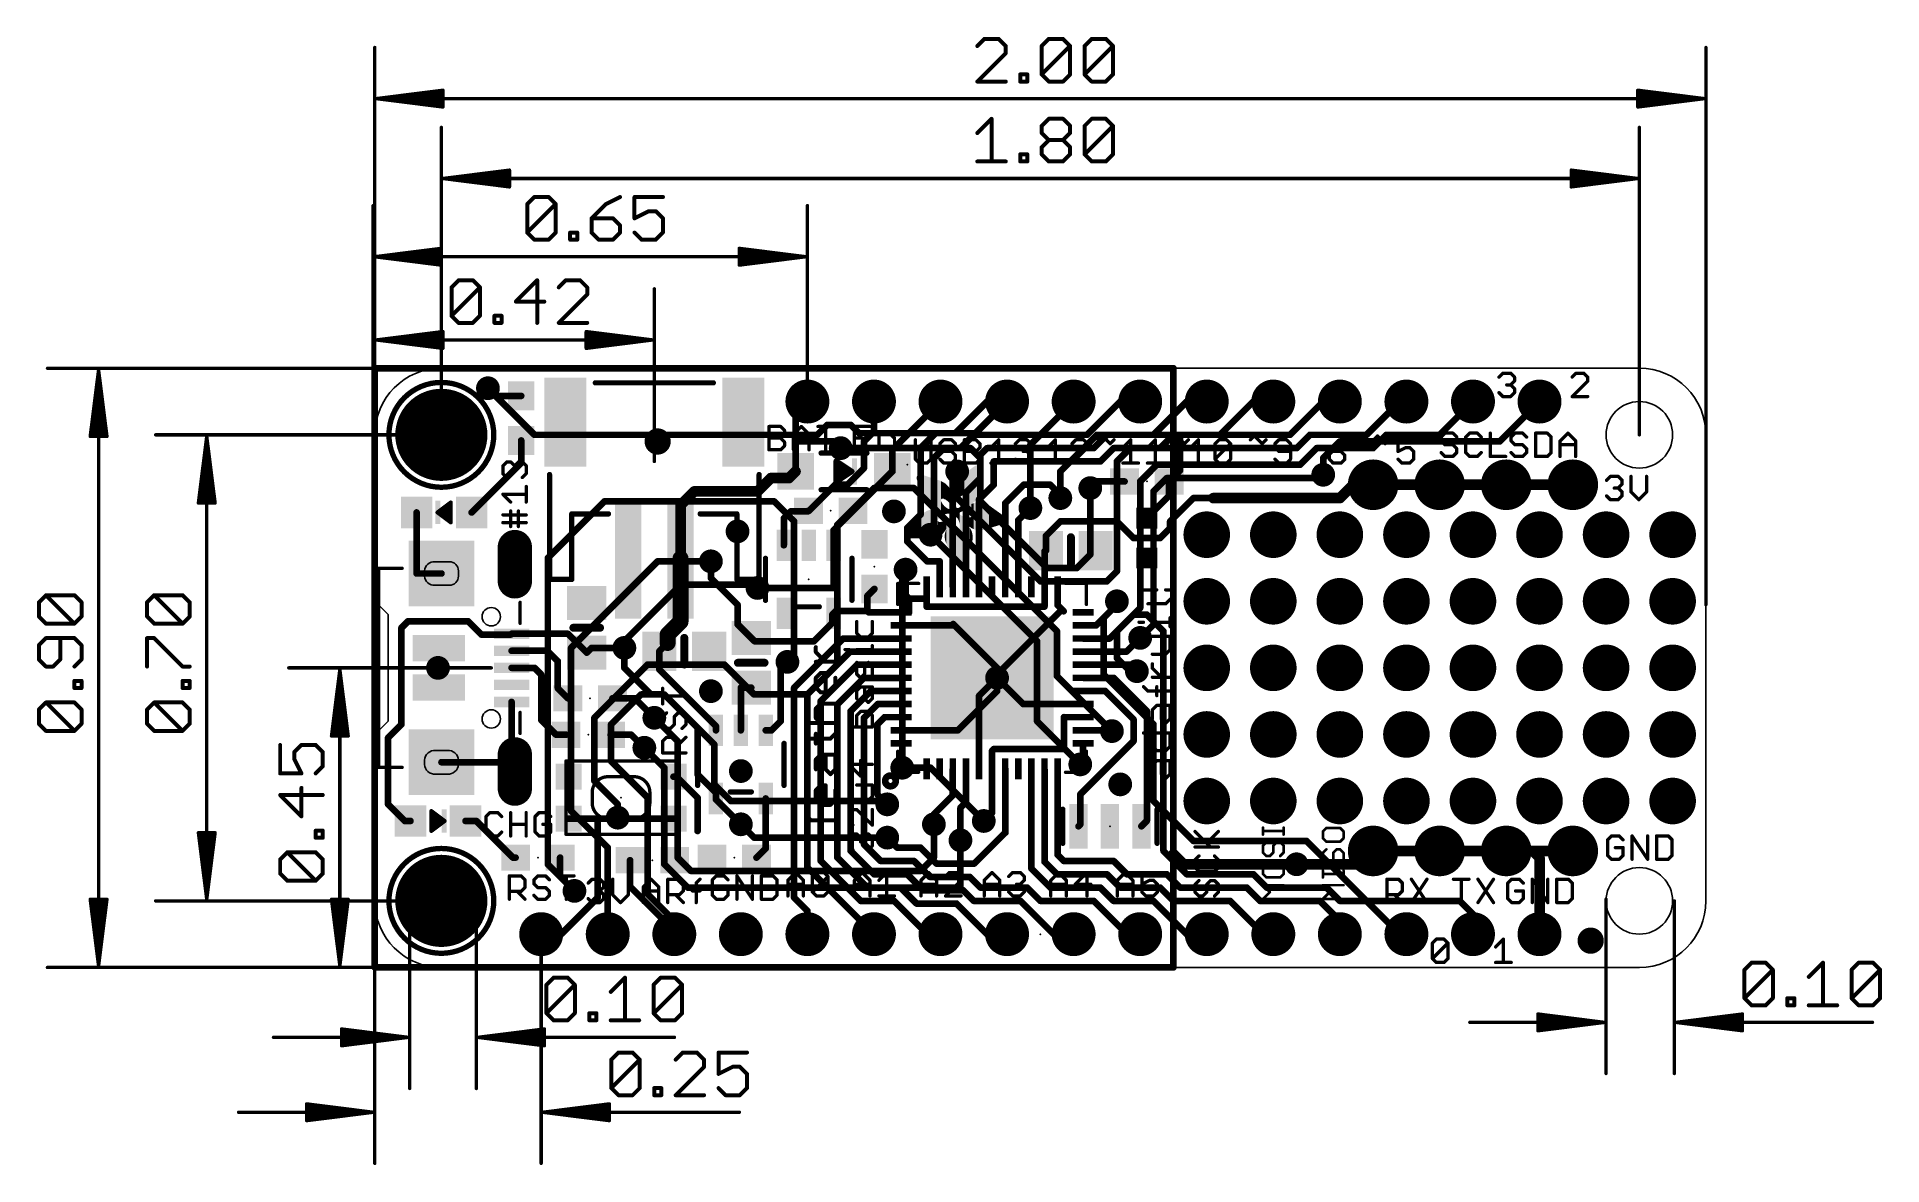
# Model space of a CAD drawing. Extents: x -12.9 to 57.5, y -7.5 to 35.5.
import ezdxf

# ---------------------------------------------------------------- set-up
doc = ezdxf.new("R2010")
doc.units = 0
for name, color, linetype in [('1', 12, 'CONTINUOUS'), ('16', 132, 'CONTINUOUS'), ('17', 110, 'CONTINUOUS'), ('18', 110, 'CONTINUOUS'), ('20', 53, 'CONTINUOUS'), ('21', 40, 'CONTINUOUS'), ('23', 40, 'CONTINUOUS'), ('47', 253, 'CONTINUOUS')]:
    doc.layers.add(name, color=color, linetype=linetype)

# ---------------------------------------------------------------- blocks, each defined once
blk = doc.blocks.new('RECT')
blk.add_solid([(-0.5, -0.5), (0.5, -0.5), (-0.5, 0.5), (0.5, 0.5)])
blk = doc.blocks.new('ROUNDP')
at = {"const_width": 0.5}
blk.add_lwpolyline([(0, -0.25, 1), (0, 0.25, 1), (0, -0.25)], format="xyb", dxfattribs=at)
blk = doc.blocks.new('PIE')
at = {"const_width": 0.5}
blk.add_lwpolyline([(0, -0.25, 1), (0, 0.25, 1), (0, -0.25)], format="xyb", dxfattribs=at)
blk = doc.blocks.new('OFFSETP100')
at = {"const_width": 1}
blk.add_lwpolyline([(0, 0), (1, 0)], dxfattribs=at)
at = {"const_width": 0.5}
for points in [[(0, 0.25, 1), (0, -0.25)], [(1, -0.25, 1), (1, 0.25)]]:
    blk.add_lwpolyline(points, format="xyb", dxfattribs=at)
blk = doc.blocks.new('SQUAREP')
blk.add_solid([(-0.5, -0.5), (0.5, -0.5), (-0.5, 0.5), (0.5, 0.5)])
blk = doc.blocks.new('ROUNDV')
at = {"const_width": 0.5}
blk.add_lwpolyline([(0, -0.25, 1), (0, 0.25, 1), (0, -0.25)], format="xyb", dxfattribs=at)

msp = doc.modelspace()

# ---------------------------------------------------------------- linework, layer by layer
at = {"layer": '1'}
for points, const_width in [([(0, 22.86), (0, 0)], 0.254), ([(30.48, 22.86), (0, 22.86)], 0.254), ([(30.48, 0), (30.48, 22.86)], 0.254), ([(4.611, 21.805), (4.318, 22.098)], 0.254), ([(5.588, 21.805), (4.611, 21.805)], 0.254), ([(16.51, 21.59), (16.057, 21.137)], 0.254), ([(16.057, 21.137), (16.057, 20.066)], 0.254), ([(19.05, 21.59), (19.05, 20.447)], 0.254), ([(21.59, 21.59), (19.757, 19.757)], 0.254), ([(22.1615, 20.3835), (23.368, 21.59)], 0.254), ([(23.368, 21.59), (24.13, 21.59)], 0.254), ([(28.448, 21.59), (27.178, 20.32)], 0.254), ([(29.21, 21.59), (28.448, 21.59)], 0.254), ([(29.718, 20.32), (30.988, 21.59)], 0.254), ([(31.75, 21.59), (30.988, 21.59)], 0.254), ([(32.258, 20.32), (33.528, 21.59)], 0.254), ([(33.528, 21.59), (34.29, 21.59)], 0.254), ([(42.926, 20.066), (44.45, 21.59)], 0.254), ([(19.05, 20.447), (18.669, 20.066)], 0.254), ([(20.828, 19.812), (21.3995, 20.3835)], 0.254), ([(21.3995, 20.3835), (22.1615, 20.3835)], 0.254), ([(22.86, 20.32), (22.352, 19.812)], 0.254), ([(27.178, 20.32), (22.86, 20.32)], 0.254), ([(27.432, 19.812), (27.94, 20.32)], 0.254), ([(27.94, 20.32), (29.718, 20.32)], 0.254), ([(29.972, 19.812), (30.48, 20.32)], 0.254), ([(30.48, 20.32), (30.734, 20.32)], 0.254), ([(30.734, 20.32), (32.258, 20.32)], 0.254), ([(30.734, 18.962), (30.734, 20.32)], 0.254), ([(5.588, 19.252), (5.588, 20.105)], 0.254), ([(16.057, 20.066), (16.057, 18.923)], 0.254), ([(17.526, 20.066), (16.057, 20.066)], 0.254), ([(17.78, 19.812), (17.526, 20.066)], 0.254), ([(18.669, 20.066), (18.669, 19.05)], 0.254), ([(19.757, 19.757), (19.757, 18.923)], 0.254), ([(20.828, 17.272), (20.828, 19.812)], 0.254), ([(21.717, 19.812), (21.336, 19.431)], 0.254), ([(22.352, 19.812), (21.717, 19.812)], 0.254), ([(23.114, 19.558), (23.368, 19.812)], 0.254), ([(23.368, 19.812), (27.432, 19.812)], 0.254), ([(27.686, 19.304), (28.194, 19.812)], 0.254), ([(28.194, 19.812), (29.972, 19.812)], 0.254), ([(36.195, 19.431), (36.83, 20.066)], 0.254), ([(36.83, 20.066), (42.926, 20.066)], 0.254), ([(3.695, 17.359), (5.588, 19.252)], 0.254), ([(15.803, 18.669), (16.057, 18.923)], 0.4064), ([(18.669, 19.05), (18.034, 18.415)], 0.254), ([(19.7476, 18.923), (18.249, 17.4244)], 0.254), ([(19.757, 18.923), (19.7476, 18.923)], 0.254), ([(21.336, 19.431), (21.336, 16.51)], 0.254), ([(22.0585, 18.7565), (22.225, 18.923)], 0.254), ([(23.114, 18.669), (23.114, 19.558)], 0.254), ([(23.622, 18.415), (23.622, 19.304)], 0.254), ([(23.622, 19.304), (27.686, 19.304)], 0.254), ([(30.314, 18.542), (30.734, 18.962)], 0.254), ([(36.195, 18.796), (36.195, 19.431)], 0.254), ([(11.668, 17.637), (12.192, 18.161)], 0.4064), ([(12.192, 18.161), (14.605, 18.161)], 0.4064), ([(14.605, 18.161), (15.113, 18.669)], 0.4064), ([(15.113, 18.669), (15.803, 18.669)], 0.4064), ([(17.565, 18.415), (16.5744, 17.4244)], 0.254), ([(18.034, 18.415), (17.565, 18.415)], 0.254), ([(22.0585, 14.524), (22.0585, 18.7565)], 0.254), ([(22.5585, 18.1135), (23.114, 18.669)], 0.254), ([(23.0585, 17.8515), (23.622, 18.415)], 0.254), ([(24.0585, 17.7085), (24.765, 18.415)], 0.254), ([(24.765, 18.415), (25.781, 18.415)], 0.254), ([(25.781, 18.415), (26.162, 18.034)], 0.254), ([(27.305, 18.288), (27.559, 18.542)], 0.254), ([(27.559, 18.542), (28.614, 18.542)], 0.254), ([(30.314, 17.995), (30.314, 18.542)], 0.254), ([(37.338, 18.415), (36.83, 17.907)], 0.4064), ([(38.1, 18.415), (37.338, 18.415)], 0.4064), ([(40.64, 18.415), (38.1, 18.415)], 0.4064), ([(43.18, 18.415), (40.64, 18.415)], 0.4064), ([(45.72, 18.415), (43.18, 18.415)], 0.4064), ([(11.668, 15.604), (11.668, 17.637)], 0.4064), ([(22.5585, 14.524), (22.5585, 18.1135)], 0.254), ([(23.0585, 14.524), (23.0585, 17.8515)], 0.254), ([(24.0585, 14.524), (24.0585, 17.7085)], 0.254), ([(24.5585, 17.0655), (25.019, 17.526)], 0.254), ([(26.162, 18.034), (26.162, 17.907)], 0.254), ([(29.464, 17.145), (30.314, 17.995)], 0.254), ([(31.242, 17.907), (30.353, 17.018)], 0.254), ([(32.004, 17.907), (31.242, 17.907)], 0.254), ([(36.83, 17.907), (32.004, 17.907)], 0.4064), ([(1.595, 17.359), (1.595, 15.03)], 0.254), ([(15.6108, 17.1348), (15.875, 17.399)], 0.254), ([(15.6108, 16.1083), (15.6108, 17.1348)], 0.254), ([(15.875, 17.399), (16.5236, 17.399)], 0.254), ([(16.5236, 17.399), (16.549, 17.4244)], 0.254), ([(16.5744, 17.4244), (16.549, 17.4244)], 0.254), ([(17.5108, 16.6862), (18.249, 17.4244)], 0.254), ([(20.32, 16.764), (20.828, 17.272)], 0.254), ([(24.5585, 14.524), (24.5585, 17.0655)], 0.254), ([(26.162, 17.018), (25.6152, 16.4712)], 0.254), ([(28.321, 17.018), (26.162, 17.018)], 0.254), ([(28.956, 16.383), (28.321, 17.018)], 0.254), ([(30.353, 17.018), (30.353, 16.764)], 0.254), ([(17.5108, 16.1083), (17.5108, 16.6862)], 0.254), ([(17.5108, 14.478), (17.5108, 16.1083)], 0.254), ([(20.32, 16.256), (20.32, 16.764)], 0.254), ([(21.082, 15.494), (20.32, 16.256)], 0.254), ([(21.336, 16.51), (21.209, 16.51)], 0.254), ([(25.6152, 16.4712), (25.6152, 15.9054)], 0.254), ([(29.972, 16.383), (28.956, 16.383)], 0.254), ([(30.353, 16.764), (29.972, 16.383)], 0.254), ([(11.668, 15.604), (11.668, 13.192)], 0.6096), ([(12.827, 14.859), (12.827, 15.494)], 0.254), ([(21.082, 15.494), (21.5585, 15.494)], 0.254), ([(21.5585, 15.494), (21.5585, 14.524)], 0.254), ([(25.5585, 15.8757), (25.5882, 15.9054)], 0.254), ([(25.5585, 14.524), (25.5585, 15.8757)], 0.254), ([(25.5882, 15.9054), (25.6152, 15.9054)], 0.254), ([(1.595, 15.03), (2.545, 15.03)], 0.254), ([(13.843, 13.843), (12.827, 14.859)], 0.254), ([(20.2565, 14.202), (20.2565, 15.1765)], 0.254), ([(14.605, 14.478), (17.5108, 14.478)], 0.254), ([(19.067, 14.441), (18.796, 14.17)], 0.254), ([(18.796, 14.17), (18.796, 13.6016)], 0.254), ([(20.3916, 14.0669), (20.2565, 14.202)], 0.254), ([(20.3916, 14.0669), (21.0585, 14.0669)], 0.254), ([(20.3916, 14.0669), (20.3916, 13.549)], 0.254), ([(21.0585, 13.7668), (21.0585, 14.524)], 0.254), ([(21.0585, 14.0669), (21.0585, 14.524)], 0.254), ([(25.5585, 13.7668), (25.5585, 14.524)], 0.254), ([(26.0585, 14.524), (26.0585, 13.8195)], 0.254), ([(27.527, 13.049), (28.448, 13.97)], 0.254), ([(28.321, 13.97), (28.448, 13.97)], 0.254), ([(11.668, 13.192), (11.176, 12.7)], 0.6096), ([(13.843, 13.097), (13.843, 13.843)], 0.254), ([(17.46, 13.4573), (17.5108, 13.5081)], 0.254), ([(17.46, 13.142), (17.46, 13.4573)], 0.254), ([(17.5108, 13.5081), (17.6043, 13.6016)], 0.254), ([(17.6043, 13.6016), (18.796, 13.6016)], 0.254), ([(18.796, 13.6016), (18.8486, 13.549)], 0.254), ([(18.8486, 13.549), (20.0835, 13.549)], 0.254), ([(20.3916, 13.549), (20.0835, 13.549)], 0.254), ([(21.0585, 13.7668), (25.5585, 13.7668)], 0.254), ([(26.2182, 13.6452), (23.876, 11.303)], 0.254), ([(26.0585, 13.8195), (26.289, 13.589)], 0.254), ([(28.956, 13.462), (28.043, 12.549)], 0.254), ([(29.464, 13.462), (28.956, 13.462)], 0.254), ([(29.464, 13.462), (30.099, 12.827)], 0.254), ([(1.016, 12.954), (1.27, 13.208)], 0.254), ([(1.016, 9.271), (1.016, 12.954)], 0.254), ([(1.27, 13.208), (3.556, 13.208)], 0.254), ([(3.556, 13.208), (4.064, 12.7)], 0.254), ([(4.064, 12.7), (5.19, 12.7)], 0.254), ([(5.19, 12.7), (5.22, 12.73)], 0.254), ([(5.22, 12.73), (7.367, 12.73)], 0.254), ([(7.367, 12.73), (8.088, 12.009)], 0.254), ([(11.176, 12.7), (11.176, 12.38)], 0.6096), ([(14.366, 12.574), (13.843, 13.097)], 0.254), ([(14.366, 12.574), (14.494, 12.446)], 0.254), ([(17.883, 12.549), (16.002, 10.668)], 0.254), ([(16.764, 12.446), (17.46, 13.142)], 0.254), ([(20.0835, 12.549), (17.883, 12.549)], 0.254), ([(20.0835, 13.049), (22.13, 13.049)], 0.254), ([(22.0774, 13.1016), (22.13, 13.049)], 0.254), ([(22.13, 13.049), (23.876, 11.303)], 0.254), ([(27.527, 13.049), (27.0335, 13.049)], 0.254), ([(28.043, 12.549), (27.0335, 12.549)], 0.254), ([(28.686, 12.049), (29.21, 12.573)], 0.254), ([(30.099, 12.827), (30.099, 4.445)], 0.254), ([(5.22, 12.08), (6.589, 12.08)], 0.254), ([(6.589, 12.08), (6.985, 11.684)], 0.254), ([(8.271, 12.192), (8.088, 12.009)], 0.254), ([(9.525, 12.192), (8.271, 12.192)], 0.254), ([(9.525, 11.43), (9.525, 12.192)], 0.254), ([(11.176, 12.38), (10.861, 12.065)], 0.254), ([(10.861, 12.065), (10.861, 11.364)], 0.254), ([(14.494, 12.446), (16.764, 12.446)], 0.254), ([(18.145, 12.049), (16.51, 10.414)], 0.254), ([(20.0835, 12.049), (18.145, 12.049)], 0.254), ([(27.0335, 12.049), (28.686, 12.049)], 0.254), ([(5.22, 11.43), (6.096, 11.43)], 0.254), ([(6.096, 11.43), (6.35, 11.176)], 0.254), ([(6.35, 11.176), (6.35, 9.4475)], 0.254), ([(6.985, 11.684), (6.985, 10.652)], 0.254), ([(10.541, 10.414), (9.525, 11.43)], 0.254), ([(10.861, 11.364), (13.02, 9.205)], 0.254), ([(15.494, 11.4046), (15.748, 11.6586)], 0.254), ([(15.494, 9.398), (15.494, 11.4046)], 0.254), ([(18.407, 11.549), (17.018, 10.16)], 0.254), ([(20.0835, 11.549), (18.407, 11.549)], 0.254), ([(23.876, 11.176), (23.749, 11.049)], 0.254), ([(23.876, 11.303), (23.876, 11.176)], 0.254), ([(27.0335, 11.549), (28.837, 11.549)], 0.254), ([(28.837, 11.549), (29.083, 11.303)], 0.254), ([(6.985, 10.652), (7.369, 10.268)], 0.254), ([(13.97, 9.0471), (13.97, 10.674)], 0.254), ([(13.97, 10.674), (14.366, 10.674)], 0.254), ([(16.002, 10.668), (16.002, 2.667)], 0.254), ([(18.669, 11.049), (17.653, 10.033)], 0.254), ([(18.931, 10.549), (18.161, 9.779)], 0.254), ([(20.0835, 11.049), (18.669, 11.049)], 0.254), ([(20.0835, 10.549), (18.931, 10.549)], 0.254), ([(23.749, 10.541), (22.257, 9.049)], 0.254), ([(23.0585, 10.3585), (23.749, 11.049)], 0.254), ([(23.2182, 10.5182), (23.749, 11.049)], 0.254), ([(23.749, 11.049), (23.749, 10.541)], 0.254), ([(24.749, 10.049), (23.749, 11.049)], 0.254), ([(27.0335, 11.049), (28.194, 11.049)], 0.254), ([(27.0335, 10.549), (27.8685, 10.549)], 0.254), ([(27.8685, 10.549), (28.956, 9.4615)], 0.254), ([(28.194, 11.049), (29.464, 9.779)], 0.254), ([(5.22, 10.13), (5.22, 8.255)], 0.254), ([(9.069, 10.268), (9.925, 10.268)], 0.254), ([(9.925, 10.268), (10.668, 9.525)], 0.254), ([(10.541, 10.414), (11.049, 10.414)], 0.254), ([(11.049, 10.414), (12.319, 9.144)], 0.254), ([(16.51, 10.414), (16.51, 3.81)], 0.254), ([(17.018, 4.064), (17.018, 10.16)], 0.254), ([(17.653, 4.191), (17.653, 10.033)], 0.254), ([(18.161, 9.779), (18.161, 4.445)], 0.254), ([(19.193, 10.049), (18.669, 9.525)], 0.254), ([(20.0835, 10.049), (19.193, 10.049)], 0.254), ([(23.0585, 7.574), (23.0585, 10.3585)], 0.254), ([(27.0335, 10.049), (24.749, 10.049)], 0.254), ([(29.464, 9.779), (29.464, 5.5945)], 0.254), ([(0.508, 8.763), (1.016, 9.271)], 0.254), ([(6.35, 9.4475), (6.9188, 8.8787)], 0.254), ([(12.319, 9.144), (12.319, 7.366)], 0.254), ([(13.02, 9.205), (13.02, 9.0471)], 0.254), ([(14.92, 9.0471), (15.1431, 9.0471)], 0.254), ([(15.1431, 9.0471), (15.494, 9.398)], 0.254), ([(18.669, 4.699), (18.669, 9.525)], 0.254), ([(19.455, 9.549), (19.177, 9.271)], 0.254), ([(19.177, 9.271), (19.177, 6.604)], 0.254), ([(20.0835, 9.549), (19.455, 9.549)], 0.254), ([(20.0835, 9.049), (22.257, 9.049)], 0.254), ([(26.3017, 8.3312), (26.3017, 9.5504)], 0.254), ([(26.3017, 9.5504), (26.3031, 9.549)], 0.254), ([(26.3031, 9.549), (27.0335, 9.549)], 0.254), ([(27.0335, 9.049), (28.0985, 9.049)], 0.254), ([(28.0985, 9.049), (28.1305, 9.017)], 0.254), ([(28.956, 8.636), (28.956, 9.4615)], 0.254), ([(0.508, 6.223), (0.508, 8.763)], 0.254), ([(6.9188, 8.8787), (7.2998, 8.8787)], 0.254), ([(8.9998, 8.8787), (9.7903, 8.8787)], 0.254), ([(9.7903, 8.8787), (10.287, 8.382)], 0.254), ([(20.0835, 8.549), (20.1295, 8.503)], 0.254), ([(20.1295, 8.503), (20.1295, 7.62)], 0.254), ([(23.622, 8.3312), (23.5585, 8.2677)], 0.254), ([(23.622, 8.3312), (26.3017, 8.3312)], 0.254), ([(28.956, 8.636), (26.924, 6.604)], 0.254), ([(27.0335, 8.549), (27.0335, 7.8565)], 0.254), ([(2.545, 7.83), (5.045, 7.83)], 0.254), ([(5.045, 7.83), (5.345, 8.13)], 0.254), ([(5.22, 8.255), (5.345, 8.13)], 0.254), ([(23.5585, 8.2677), (23.5585, 7.574)], 0.254), ([(27.0335, 7.8565), (26.924, 7.747)], 0.254), ([(11.398, 7.277), (11.519, 7.277)], 0.254), ([(11.519, 7.277), (12.319, 6.477)], 0.254), ([(12.319, 7.366), (13.02, 6.665)], 0.254), ([(22.0585, 7.574), (22.0585, 6.5645)], 0.254), ([(22.5585, 7.574), (22.5585, 6.3025)], 0.254), ([(23.5585, 7.574), (23.5585, 5.9055)], 0.254), ([(24.0665, 7.566), (24.0585, 7.574)], 0.254), ([(24.0665, 5.1435), (24.0665, 7.566)], 0.254), ([(25.0585, 3.7705), (25.0585, 7.574)], 0.254), ([(25.5585, 4.0325), (25.5585, 7.574)], 0.254), ([(26.0585, 7.574), (26.0585, 4.2945)], 0.254), ([(1.143, 5.588), (0.508, 6.223)], 0.254), ([(12.319, 6.477), (12.319, 5.207)], 0.254), ([(13.02, 6.4469), (13.02, 6.665)], 0.254), ([(13.02, 6.4469), (13.02, 6.411)], 0.254), ([(13.02, 6.411), (13.97, 5.461)], 0.254), ([(14.92, 6.4469), (14.92, 4.545)], 0.254), ([(19.177, 6.604), (19.558, 6.223)], 0.254), ([(19.304, 6.477), (19.558, 6.223)], 0.254), ([(22.0585, 6.5645), (21.336, 5.842)], 0.254), ([(22.5585, 6.3025), (22.352, 6.096)], 0.254), ([(26.924, 6.604), (26.924, 5.4545)], 0.254), ([(1.363, 5.588), (1.143, 5.588)], 0.254), ([(3.463, 5.588), (3.876, 5.588)], 0.254), ([(3.876, 5.588), (5.273, 4.191)], 0.254), ([(7.398, 5.677), (8.509, 5.677)], 0.254), ([(8.509, 2.667), (8.509, 5.677)], 0.254), ([(8.509, 5.677), (9.271, 5.677)], 0.254), ([(9.271, 5.677), (9.271, 5.715)], 0.254), ([(9.271, 5.677), (11.398, 5.677)], 0.254), ([(21.336, 5.842), (21.336, 5.461)], 0.254), ([(22.352, 6.096), (22.352, 4.8514)], 0.254), ([(23.5585, 5.9055), (23.241, 5.588)], 0.254), ([(29.464, 5.5945), (29.2561, 5.3866)], 0.254), ([(19.939, 4.572), (19.558, 4.953)], 0.254), ([(22.352, 5.08), (22.352, 4.8514)], 0.254), ([(24.0538, 5.1435), (22.8727, 3.9624)], 0.254), ([(24.0665, 5.1435), (24.0538, 5.1435)], 0.254), ([(26.924, 5.4545), (26.8561, 5.3866)], 0.254), ([(5.273, 4.191), (5.373, 4.191)], 0.254), ([(7.073, 4.191), (7.073, 3.468)], 0.254), ([(14.92, 4.545), (14.566, 4.191)], 0.254), ([(17.653, 4.191), (18.796, 3.048)], 0.254), ([(18.161, 4.445), (19.05, 3.556)], 0.254), ([(18.669, 4.699), (19.304, 4.064)], 0.254), ([(20.828, 4.572), (19.939, 4.572)], 0.254), ([(21.4376, 3.9624), (20.828, 4.572)], 0.254), ([(26.0585, 4.2945), (26.289, 4.064)], 0.254), ([(30.099, 4.445), (30.988, 3.556)], 0.254), ([(37.592, 3.937), (38.1, 4.445)], 0.4064), ([(38.1, 4.445), (40.64, 4.445)], 0.4064), ([(40.64, 4.445), (43.18, 4.445)], 0.4064), ([(43.18, 4.445), (44.196, 4.445)], 0.4064), ([(44.196, 4.445), (45.72, 4.445)], 0.4064), ([(44.45, 4.191), (44.196, 4.445)], 0.4064), ([(44.45, 1.27), (44.45, 4.191)], 0.4064), ([(7.073, 3.468), (7.62, 2.921)], 0.254), ([(9.7418, 4.0906), (9.7418, 3.0852)], 0.254), ([(16.51, 3.81), (19.05, 1.27)], 0.254), ([(17.018, 4.064), (18.542, 2.54)], 0.254), ([(19.05, 3.556), (20.32, 3.556)], 0.254), ([(19.304, 4.064), (20.574, 4.064)], 0.254), ([(20.32, 3.556), (20.9296, 2.9464)], 0.254), ([(20.574, 4.064), (21.1836, 3.4544)], 0.254), ([(22.7076, 3.4544), (21.1836, 3.4544)], 0.254), ([(21.4376, 3.9624), (22.8727, 3.9624)], 0.254), ([(23.114, 3.048), (22.7076, 3.4544)], 0.254), ([(25.0585, 3.7705), (25.781, 3.048)], 0.254), ([(25.5585, 4.0325), (26.035, 3.556)], 0.254), ([(26.035, 3.556), (27.94, 3.556)], 0.254), ([(26.289, 4.064), (28.194, 4.064)], 0.254), ([(27.94, 3.556), (28.448, 3.048)], 0.254), ([(28.194, 4.064), (28.702, 3.556)], 0.254), ([(28.702, 3.556), (30.226, 3.556)], 0.254), ([(30.226, 3.556), (30.734, 3.048)], 0.254), ([(30.988, 3.556), (33.528, 3.556)], 0.254), ([(33.528, 3.556), (34.036, 3.048)], 0.254), ([(35.179, 3.937), (37.592, 3.937)], 0.4064), ([(9.7418, 3.0852), (11.43, 1.397)], 0.254), ([(18.796, 3.048), (20.066, 3.048)], 0.254), ([(20.066, 3.048), (20.6756, 2.4384)], 0.254), ([(20.9296, 2.9464), (22.4536, 2.9464)], 0.254), ([(22.4536, 2.9464), (22.86, 2.54)], 0.254), ([(24.892, 3.048), (23.114, 3.048)], 0.254), ([(25.4, 2.54), (24.892, 3.048)], 0.254), ([(25.781, 3.048), (27.686, 3.048)], 0.254), ([(27.686, 3.048), (28.194, 2.54)], 0.254), ([(28.448, 3.048), (29.972, 3.048)], 0.254), ([(29.972, 3.048), (30.48, 2.54)], 0.254), ([(30.734, 3.048), (33.274, 3.048)], 0.254), ([(33.274, 3.048), (33.782, 2.54)], 0.254), ([(34.036, 3.048), (36.322, 3.048)], 0.254), ([(36.322, 3.048), (36.83, 2.54)], 0.254), ([(8.509, 2.667), (7.112, 1.27)], 0.254), ([(16.002, 2.667), (16.51, 2.159)], 0.254), ([(16.51, 2.159), (16.51, 1.27)], 0.254), ([(18.542, 2.54), (19.812, 2.54)], 0.254), ([(19.812, 2.54), (21.082, 1.27)], 0.254), ([(20.6756, 2.4384), (22.1996, 2.4384)], 0.254), ([(22.1996, 2.4384), (23.368, 1.27)], 0.254), ([(22.86, 2.54), (24.638, 2.54)], 0.254), ([(24.638, 2.54), (25.908, 1.27)], 0.254), ([(27.432, 2.54), (25.4, 2.54)], 0.254), ([(28.702, 1.27), (27.432, 2.54)], 0.254), ([(28.194, 2.54), (29.718, 2.54)], 0.254), ([(29.718, 2.54), (30.988, 1.27)], 0.254), ([(30.48, 2.54), (32.639, 2.54)], 0.254), ([(32.639, 2.54), (33.909, 1.27)], 0.254), ([(33.782, 2.54), (36.068, 2.54)], 0.254), ([(36.068, 2.54), (36.83, 1.778)], 0.254), ([(36.83, 2.54), (37.846, 2.54)], 0.254), ([(37.846, 2.54), (39.116, 1.27)], 0.254), ([(11.43, 1.397), (11.43, 1.27)], 0.254), ([(36.83, 1.778), (36.83, 1.27)], 0.254), ([(6.35, 1.27), (6.477, 1.27)], 0.254), ([(7.112, 1.27), (6.35, 1.27)], 0.254), ([(21.59, 1.27), (21.082, 1.27)], 0.254), ([(24.13, 1.27), (23.368, 1.27)], 0.254), ([(25.908, 1.27), (26.67, 1.27)], 0.254), ([(29.21, 1.27), (28.702, 1.27)], 0.254), ([(30.988, 1.27), (31.75, 1.27)], 0.254), ([(33.909, 1.27), (34.29, 1.27)], 0.254), ([(39.116, 1.27), (39.37, 1.27)], 0.254), ([(0, 0), (30.48, 0)], 0.254)]:
    msp.add_lwpolyline(points, dxfattribs=dict(at, const_width=const_width))
for points, const_width in [([(0.0635, 22.86, 1), (-0.0635, 22.86)], 0.127), ([(0, 22.9235, 1), (0, 22.7965)], 0.127), ([(30.5435, 22.86, 1), (30.4165, 22.86)], 0.127), ([(30.48, 22.7965, 1), (30.48, 22.9235)], 0.127), ([(4.3629, 22.1429, 1), (4.2731, 22.0531)], 0.127), ([(4.611, 21.8685, 1), (4.611, 21.7415)], 0.127), ([(4.5661, 21.7601, 1), (4.6559, 21.8499)], 0.127), ([(5.588, 21.7415, 1), (5.588, 21.8685)], 0.127), ([(16.1205, 21.137, 1), (15.9935, 21.137)], 0.127), ([(16.0121, 21.1819, 1), (16.1019, 21.0921)], 0.127), ([(16.5549, 21.5451, 1), (16.4651, 21.6349)], 0.127), ([(19.1135, 21.59, 1), (18.9865, 21.59)], 0.127), ([(21.6349, 21.5451, 1), (21.5451, 21.6349)], 0.127), ([(23.368, 21.6535, 1), (23.368, 21.5265)], 0.127), ([(23.4129, 21.5451, 1), (23.3231, 21.6349)], 0.127), ([(24.13, 21.5265, 1), (24.13, 21.6535)], 0.127), ([(28.448, 21.6535, 1), (28.448, 21.5265)], 0.127), ([(28.4929, 21.5451, 1), (28.4031, 21.6349)], 0.127), ([(29.21, 21.5265, 1), (29.21, 21.6535)], 0.127), ([(30.988, 21.6535, 1), (30.988, 21.5265)], 0.127), ([(31.0329, 21.5451, 1), (30.9431, 21.6349)], 0.127), ([(31.75, 21.5265, 1), (31.75, 21.6535)], 0.127), ([(33.528, 21.6535, 1), (33.528, 21.5265)], 0.127), ([(33.5729, 21.5451, 1), (33.4831, 21.6349)], 0.127), ([(34.29, 21.5265, 1), (34.29, 21.6535)], 0.127), ([(44.4949, 21.5451, 1), (44.4051, 21.6349)], 0.127), ([(18.9865, 20.447, 1), (19.1135, 20.447)], 0.127), ([(19.0949, 20.4021, 1), (19.0051, 20.4919)], 0.127), ([(21.3995, 20.447, 1), (21.3995, 20.32)], 0.127), ([(21.4444, 20.3386, 1), (21.3546, 20.4284)], 0.127), ([(22.1166, 20.4284, 1), (22.2064, 20.3386)], 0.127), ([(22.1615, 20.32, 1), (22.1615, 20.447)], 0.127), ([(22.86, 20.3835, 1), (22.86, 20.2565)], 0.127), ([(22.9049, 20.2751, 1), (22.8151, 20.3649)], 0.127), ([(27.1331, 20.3649, 1), (27.2229, 20.2751)], 0.127), ([(27.178, 20.2565, 1), (27.178, 20.3835)], 0.127), ([(27.94, 20.3835, 1), (27.94, 20.2565)], 0.127), ([(27.9849, 20.2751, 1), (27.8951, 20.3649)], 0.127), ([(29.6731, 20.3649, 1), (29.7629, 20.2751)], 0.127), ([(29.718, 20.2565, 1), (29.718, 20.3835)], 0.127), ([(30.48, 20.3835, 1), (30.48, 20.2565)], 0.127), ([(30.5249, 20.2751, 1), (30.4351, 20.3649)], 0.127), ([(30.734, 20.3835, 1), (30.734, 20.2565)], 0.127), ([(30.7975, 20.32, 1), (30.6705, 20.32)], 0.127), ([(30.734, 20.2565, 1), (30.734, 20.3835)], 0.127), ([(32.2131, 20.3649, 1), (32.3029, 20.2751)], 0.127), ([(32.258, 20.2565, 1), (32.258, 20.3835)], 0.127), ([(5.6515, 20.105, 1), (5.5245, 20.105)], 0.127), ([(16.1205, 20.066, 1), (15.9935, 20.066)], 0.127), ([(16.057, 20.1295, 1), (16.057, 20.0025)], 0.127), ([(15.9935, 20.066, 1), (16.1205, 20.066)], 0.127), ([(17.5709, 20.1109, 1), (17.4811, 20.0211)], 0.127), ([(17.526, 20.0025, 1), (17.526, 20.1295)], 0.127), ([(17.7351, 19.7671, 1), (17.8249, 19.8569)], 0.127), ([(18.7325, 20.066, 1), (18.6055, 20.066)], 0.127), ([(18.6241, 20.1109, 1), (18.7139, 20.0211)], 0.127), ([(19.8205, 19.757, 1), (19.6935, 19.757)], 0.127), ([(19.7121, 19.8019, 1), (19.8019, 19.7121)], 0.127), ([(20.8915, 19.812, 1), (20.7645, 19.812)], 0.127), ([(20.7831, 19.8569, 1), (20.8729, 19.7671)], 0.127), ([(21.717, 19.8755, 1), (21.717, 19.7485)], 0.127), ([(21.7619, 19.7671, 1), (21.6721, 19.8569)], 0.127), ([(22.3071, 19.8569, 1), (22.3969, 19.7671)], 0.127), ([(22.352, 19.7485, 1), (22.352, 19.8755)], 0.127), ([(23.368, 19.8755, 1), (23.368, 19.7485)], 0.127), ([(23.4129, 19.7671, 1), (23.3231, 19.8569)], 0.127), ([(27.3871, 19.8569, 1), (27.4769, 19.7671)], 0.127), ([(27.432, 19.7485, 1), (27.432, 19.8755)], 0.127), ([(28.194, 19.8755, 1), (28.194, 19.7485)], 0.127), ([(28.2389, 19.7671, 1), (28.1491, 19.8569)], 0.127), ([(29.9271, 19.8569, 1), (30.0169, 19.7671)], 0.127), ([(29.972, 19.7485, 1), (29.972, 19.8755)], 0.127), ([(36.83, 20.1295, 1), (36.83, 20.0025)], 0.127), ([(36.8749, 20.0211, 1), (36.7851, 20.1109)], 0.127), ([(42.8811, 20.1109, 1), (42.9709, 20.0211)], 0.127), ([(42.926, 20.0025, 1), (42.926, 20.1295)], 0.127), ([(5.5245, 19.252, 1), (5.6515, 19.252)], 0.127), ([(5.6329, 19.2071, 1), (5.5431, 19.2969)], 0.127), ([(16.1288, 18.8512, 1), (15.9852, 18.9948)], 0.2032), ([(18.6055, 19.05, 1), (18.7325, 19.05)], 0.127), ([(18.7139, 19.0051, 1), (18.6241, 19.0949)], 0.127), ([(19.7476, 18.9865, 1), (19.7476, 18.8595)], 0.127), ([(19.7925, 18.8781, 1), (19.7027, 18.9679)], 0.127), ([(19.757, 18.8595, 1), (19.757, 18.9865)], 0.127), ([(21.3995, 19.431, 1), (21.2725, 19.431)], 0.127), ([(21.2911, 19.4759, 1), (21.3809, 19.3861)], 0.127), ([(22.2699, 18.8781, 1), (22.1801, 18.9679)], 0.127), ([(23.1775, 19.558, 1), (23.0505, 19.558)], 0.127), ([(23.0691, 19.6029, 1), (23.1589, 19.5131)], 0.127), ([(23.6855, 19.304, 1), (23.5585, 19.304)], 0.127), ([(23.622, 19.3675, 1), (23.622, 19.2405)], 0.127), ([(27.6411, 19.3489, 1), (27.7309, 19.2591)], 0.127), ([(27.686, 19.2405, 1), (27.686, 19.3675)], 0.127), ([(30.6705, 18.962, 1), (30.7975, 18.962)], 0.127), ([(30.7789, 18.9171, 1), (30.6891, 19.0069)], 0.127), ([(36.2585, 19.431, 1), (36.1315, 19.431)], 0.127), ([(36.1501, 19.4759, 1), (36.2399, 19.3861)], 0.127), ([(12.192, 18.2626, 1), (12.192, 18.0594)], 0.2032), ([(12.2638, 18.0892, 1), (12.1202, 18.2328)], 0.2032), ([(14.5332, 18.2328, 1), (14.6768, 18.0892)], 0.2032), ([(14.605, 18.0594, 1), (14.605, 18.2626)], 0.2032), ([(15.113, 18.7706, 1), (15.113, 18.5674)], 0.2032), ([(15.1848, 18.5972, 1), (15.0412, 18.7408)], 0.2032), ([(15.7312, 18.7408, 1), (15.8748, 18.5972)], 0.2032), ([(15.803, 18.5674, 1), (15.803, 18.7706)], 0.2032), ([(15.9935, 18.923, 1), (16.1205, 18.923)], 0.127), ([(17.565, 18.4785, 1), (17.565, 18.3515)], 0.127), ([(17.6099, 18.3701, 1), (17.5201, 18.4599)], 0.127), ([(17.9891, 18.4599, 1), (18.0789, 18.3701)], 0.127), ([(18.034, 18.3515, 1), (18.034, 18.4785)], 0.127), ([(19.6935, 18.923, 1), (19.8205, 18.923)], 0.127), ([(22.122, 18.7565, 1), (21.995, 18.7565)], 0.127), ([(22.0136, 18.8014, 1), (22.1034, 18.7116)], 0.127), ([(23.0505, 18.669, 1), (23.1775, 18.669)], 0.127), ([(23.1589, 18.6241, 1), (23.0691, 18.7139)], 0.127), ([(23.5585, 18.415, 1), (23.6855, 18.415)], 0.127), ([(23.6669, 18.3701, 1), (23.5771, 18.4599)], 0.127), ([(24.765, 18.4785, 1), (24.765, 18.3515)], 0.127), ([(24.8099, 18.3701, 1), (24.7201, 18.4599)], 0.127), ([(25.8259, 18.4599, 1), (25.7361, 18.3701)], 0.127), ([(25.781, 18.3515, 1), (25.781, 18.4785)], 0.127), ([(27.2601, 18.3329, 1), (27.3499, 18.2431)], 0.127), ([(27.559, 18.6055, 1), (27.559, 18.4785)], 0.127), ([(27.6039, 18.4971, 1), (27.5141, 18.5869)], 0.127), ([(28.614, 18.4785, 1), (28.614, 18.6055)], 0.127), ([(30.3775, 18.542, 1), (30.2505, 18.542)], 0.127), ([(30.2691, 18.5869, 1), (30.3589, 18.4971)], 0.127), ([(36.1315, 18.796, 1), (36.2585, 18.796)], 0.127), ([(37.338, 18.5166, 1), (37.338, 18.3134)], 0.2032), ([(37.4098, 18.3432, 1), (37.2662, 18.4868)], 0.2032), ([(38.1, 18.5166, 1), (38.1, 18.3134)], 0.2032), ([(38.1, 18.3134, 1), (38.1, 18.5166)], 0.2032), ([(40.64, 18.5166, 1), (40.64, 18.3134)], 0.2032), ([(40.64, 18.3134, 1), (40.64, 18.5166)], 0.2032), ([(43.18, 18.5166, 1), (43.18, 18.3134)], 0.2032), ([(43.18, 18.3134, 1), (43.18, 18.5166)], 0.2032), ([(45.72, 18.3134, 1), (45.72, 18.5166)], 0.2032), ([(11.7696, 17.637, 1), (11.5664, 17.637)], 0.2032), ([(11.5962, 17.7088, 1), (11.7398, 17.5652)], 0.2032), ([(22.622, 18.1135, 1), (22.495, 18.1135)], 0.127), ([(22.5136, 18.1584, 1), (22.6034, 18.0686)], 0.127), ([(23.122, 17.8515, 1), (22.995, 17.8515)], 0.127), ([(23.0136, 17.8964, 1), (23.1034, 17.8066)], 0.127), ([(24.122, 17.7085, 1), (23.995, 17.7085)], 0.127), ([(24.0136, 17.7534, 1), (24.1034, 17.6636)], 0.127), ([(25.0639, 17.4811, 1), (24.9741, 17.5709)], 0.127), ([(26.2255, 18.034, 1), (26.0985, 18.034)], 0.127), ([(26.0985, 17.907, 1), (26.2255, 17.907)], 0.127), ([(26.1171, 17.9891, 1), (26.2069, 18.0789)], 0.127), ([(30.2505, 17.995, 1), (30.3775, 17.995)], 0.127), ([(30.3589, 17.9501, 1), (30.2691, 18.0399)], 0.127), ([(31.242, 17.9705, 1), (31.242, 17.8435)], 0.127), ([(31.2869, 17.8621, 1), (31.1971, 17.9519)], 0.127), ([(32.004, 18.0086, 1), (32.004, 17.8054)], 0.2032), ([(32.004, 17.8435, 1), (32.004, 17.9705)], 0.127), ([(36.7582, 17.9788, 1), (36.9018, 17.8352)], 0.2032), ([(36.83, 17.8054, 1), (36.83, 18.0086)], 0.2032), ([(1.6585, 17.359, 1), (1.5315, 17.359)], 0.127), ([(3.6501, 17.4039, 1), (3.7399, 17.3141)], 0.127), ([(15.6743, 17.1348, 1), (15.5473, 17.1348)], 0.127), ([(15.5659, 17.1797, 1), (15.6557, 17.0899)], 0.127), ([(15.875, 17.4625, 1), (15.875, 17.3355)], 0.127), ([(15.9199, 17.3541, 1), (15.8301, 17.4439)], 0.127), ([(16.4787, 17.4439, 1), (16.5685, 17.3541)], 0.127), ([(16.549, 17.4879, 1), (16.549, 17.3609)], 0.127), ([(16.5939, 17.3795, 1), (16.5041, 17.4693)], 0.127), ([(16.5295, 17.4693, 1), (16.6193, 17.3795)], 0.127), ([(16.5236, 17.3355, 1), (16.5236, 17.4625)], 0.127), ([(16.5744, 17.3609, 1), (16.5744, 17.4879)], 0.127), ([(18.2041, 17.4693, 1), (18.2939, 17.3795)], 0.127), ([(18.2939, 17.3795, 1), (18.2041, 17.4693)], 0.127), ([(20.7645, 17.272, 1), (20.8915, 17.272)], 0.127), ([(20.8729, 17.2271, 1), (20.7831, 17.3169)], 0.127), ([(24.622, 17.0655, 1), (24.495, 17.0655)], 0.127), ([(24.5136, 17.1104, 1), (24.6034, 17.0206)], 0.127), ([(26.162, 17.0815, 1), (26.162, 16.9545)], 0.127), ([(26.2069, 16.9731, 1), (26.1171, 17.0629)], 0.127), ([(28.3659, 17.0629, 1), (28.2761, 16.9731)], 0.127), ([(28.321, 16.9545, 1), (28.321, 17.0815)], 0.127), ([(29.4191, 17.1899, 1), (29.5089, 17.1001)], 0.127), ([(30.4165, 17.018, 1), (30.2895, 17.018)], 0.127), ([(30.3081, 17.0629, 1), (30.3979, 16.9731)], 0.127), ([(17.5743, 16.6862, 1), (17.4473, 16.6862)], 0.127), ([(17.4659, 16.7311, 1), (17.5557, 16.6413)], 0.127), ([(17.5743, 16.1083, 1), (17.4473, 16.1083)], 0.127), ([(20.3835, 16.764, 1), (20.2565, 16.764)], 0.127), ([(20.2751, 16.8089, 1), (20.3649, 16.7191)], 0.127), ([(20.3649, 16.3009, 1), (20.2751, 16.2111)], 0.127), ([(20.2565, 16.256, 1), (20.3835, 16.256)], 0.127), ([(21.209, 16.5735, 1), (21.209, 16.4465)], 0.127), ([(21.2725, 16.51, 1), (21.3995, 16.51)], 0.127), ([(21.336, 16.4465, 1), (21.336, 16.5735)], 0.127), ([(25.6787, 16.4712, 1), (25.5517, 16.4712)], 0.127), ([(25.5703, 16.5161, 1), (25.6601, 16.4263)], 0.127), ([(28.956, 16.4465, 1), (28.956, 16.3195)], 0.127), ([(28.9111, 16.3381, 1), (29.0009, 16.4279)], 0.127), ([(29.9271, 16.4279, 1), (30.0169, 16.3381)], 0.127), ([(29.972, 16.3195, 1), (29.972, 16.4465)], 0.127), ([(30.2895, 16.764, 1), (30.4165, 16.764)], 0.127), ([(30.3979, 16.7191, 1), (30.3081, 16.8089)], 0.127), ([(11.8204, 15.604, 1), (11.5156, 15.604)], 0.3048), ([(11.5664, 15.604, 1), (11.7696, 15.604)], 0.2032), ([(12.8905, 15.494, 1), (12.7635, 15.494)], 0.127), ([(15.5473, 16.1083, 1), (15.6743, 16.1083)], 0.127), ([(17.4473, 16.1083, 1), (17.5743, 16.1083)], 0.127), ([(21.082, 15.5575, 1), (21.082, 15.4305)], 0.127), ([(21.0371, 15.4491, 1), (21.1269, 15.5389)], 0.127), ([(21.622, 15.494, 1), (21.495, 15.494)], 0.127), ([(21.5585, 15.4305, 1), (21.5585, 15.5575)], 0.127), ([(25.622, 15.8757, 1), (25.495, 15.8757)], 0.127), ([(25.5136, 15.9206, 1), (25.6034, 15.8308)], 0.127), ([(25.5882, 15.9689, 1), (25.5882, 15.8419)], 0.127), ([(25.6331, 15.8605, 1), (25.5433, 15.9503)], 0.127), ([(25.5517, 15.9054, 1), (25.6787, 15.9054)], 0.127), ([(25.6152, 15.8419, 1), (25.6152, 15.9689)], 0.127), ([(1.595, 15.0935, 1), (1.595, 14.9665)], 0.127), ([(1.5315, 15.03, 1), (1.6585, 15.03)], 0.127), ([(2.545, 14.9665, 1), (2.545, 15.0935)], 0.127), ([(12.8719, 14.9039, 1), (12.7821, 14.8141)], 0.127), ([(12.7635, 14.859, 1), (12.8905, 14.859)], 0.127), ([(20.32, 15.1765, 1), (20.193, 15.1765)], 0.127), ([(14.605, 14.5415, 1), (14.605, 14.4145)], 0.127), ([(17.4473, 14.478, 1), (17.5743, 14.478)], 0.127), ([(17.5108, 14.4145, 1), (17.5108, 14.5415)], 0.127), ([(18.8595, 14.17, 1), (18.7325, 14.17)], 0.127), ([(18.7511, 14.2149, 1), (18.8409, 14.1251)], 0.127), ([(19.1119, 14.3961, 1), (19.0221, 14.4859)], 0.127), ([(20.3014, 14.2469, 1), (20.2116, 14.1571)], 0.127), ([(20.193, 14.202, 1), (20.32, 14.202)], 0.127), ([(20.3916, 14.1304, 1), (20.3916, 14.0034)], 0.127), ([(20.4551, 14.0669, 1), (20.3281, 14.0669)], 0.127), ([(20.3467, 14.022, 1), (20.4365, 14.1118)], 0.127), ([(21.122, 14.524, 1), (20.995, 14.524)], 0.127), ([(21.122, 14.524, 1), (20.995, 14.524)], 0.127), ([(20.995, 14.0669, 1), (21.122, 14.0669)], 0.127), ([(21.0585, 14.0034, 1), (21.0585, 14.1304)], 0.127), ([(21.495, 14.524, 1), (21.622, 14.524)], 0.127), ([(21.995, 14.524, 1), (22.122, 14.524)], 0.127), ([(22.495, 14.524, 1), (22.622, 14.524)], 0.127), ([(22.995, 14.524, 1), (23.122, 14.524)], 0.127), ([(23.995, 14.524, 1), (24.122, 14.524)], 0.127), ([(24.495, 14.524, 1), (24.622, 14.524)], 0.127), ([(25.622, 14.524, 1), (25.495, 14.524)], 0.127), ([(25.495, 14.524, 1), (25.622, 14.524)], 0.127), ([(26.122, 14.524, 1), (25.995, 14.524)], 0.127), ([(28.321, 14.0335, 1), (28.321, 13.9065)], 0.127), ([(28.4929, 13.9251, 1), (28.4031, 14.0149)], 0.127), ([(28.448, 13.9065, 1), (28.448, 14.0335)], 0.127), ([(11.7758, 13.0842, 1), (11.5602, 13.2998)], 0.3048), ([(13.9065, 13.843, 1), (13.7795, 13.843)], 0.127), ([(13.7981, 13.7981, 1), (13.8879, 13.8879)], 0.127), ([(17.5235, 13.4573, 1), (17.3965, 13.4573)], 0.127), ([(17.4151, 13.5022, 1), (17.5049, 13.4124)], 0.127), ([(17.4659, 13.553, 1), (17.5557, 13.4632)], 0.127), ([(17.5557, 13.4632, 1), (17.4659, 13.553)], 0.127), ([(17.6043, 13.6651, 1), (17.6043, 13.5381)], 0.127), ([(17.6492, 13.5567, 1), (17.5594, 13.6465)], 0.127), ([(18.8409, 13.6465, 1), (18.7511, 13.5567)], 0.127), ([(18.7325, 13.6016, 1), (18.8595, 13.6016)], 0.127), ([(18.8486, 13.6125, 1), (18.8486, 13.4855)], 0.127), ([(18.796, 13.5381, 1), (18.796, 13.6651)], 0.127), ([(18.8037, 13.5041, 1), (18.8935, 13.5939)], 0.127), ([(20.0835, 13.6125, 1), (20.0835, 13.4855)], 0.127), ([(20.0835, 13.4855, 1), (20.0835, 13.6125)], 0.127), ([(20.3281, 13.549, 1), (20.4551, 13.549)], 0.127), ([(20.3916, 13.4855, 1), (20.3916, 13.6125)], 0.127), ([(21.0585, 13.8303, 1), (21.0585, 13.7033)], 0.127), ([(20.995, 13.7668, 1), (21.122, 13.7668)], 0.127), ([(25.495, 13.7668, 1), (25.622, 13.7668)], 0.127), ([(25.5585, 13.7033, 1), (25.5585, 13.8303)], 0.127), ([(26.1034, 13.8644, 1), (26.0136, 13.7746)], 0.127), ([(25.995, 13.8195, 1), (26.122, 13.8195)], 0.127), ([(26.2631, 13.6003, 1), (26.1733, 13.6901)], 0.127), ([(26.2441, 13.5441, 1), (26.3339, 13.6339)], 0.127), ([(28.956, 13.5255, 1), (28.956, 13.3985)], 0.127), ([(29.0009, 13.4171, 1), (28.9111, 13.5069)], 0.127), ([(29.5089, 13.5069, 1), (29.4191, 13.4171)], 0.127), ([(29.464, 13.3985, 1), (29.464, 13.5255)], 0.127), ([(1.0795, 12.954, 1), (0.9525, 12.954)], 0.127), ([(0.9711, 12.9989, 1), (1.0609, 12.9091)], 0.127), ([(1.27, 13.2715, 1), (1.27, 13.1445)], 0.127), ([(1.3149, 13.1631, 1), (1.2251, 13.2529)], 0.127), ([(3.6009, 13.2529, 1), (3.5111, 13.1631)], 0.127), ([(3.556, 13.1445, 1), (3.556, 13.2715)], 0.127), ([(4.064, 12.7635, 1), (4.064, 12.6365)], 0.127), ([(4.0191, 12.6551, 1), (4.1089, 12.7449)], 0.127), ([(5.1451, 12.7449, 1), (5.2349, 12.6551)], 0.127), ([(5.22, 12.7935, 1), (5.22, 12.6665)], 0.127), ([(5.2649, 12.6851, 1), (5.1751, 12.7749)], 0.127), ([(5.19, 12.6365, 1), (5.19, 12.7635)], 0.127), ([(7.4119, 12.7749, 1), (7.3221, 12.6851)], 0.127), ([(7.367, 12.6665, 1), (7.367, 12.7935)], 0.127), ([(11.0682, 12.8078, 1), (11.2838, 12.5922)], 0.3048), ([(11.3284, 12.7, 1), (11.0236, 12.7)], 0.3048), ([(11.5156, 13.192, 1), (11.8204, 13.192)], 0.3048), ([(13.8879, 13.1419, 1), (13.7981, 13.0521)], 0.127), ([(13.7795, 13.097, 1), (13.9065, 13.097)], 0.127), ([(14.4109, 12.6189, 1), (14.3211, 12.5291)], 0.127), ([(14.3211, 12.5291, 1), (14.4109, 12.6189)], 0.127), ([(17.3965, 13.142, 1), (17.5235, 13.142)], 0.127), ([(17.5049, 13.0971, 1), (17.4151, 13.1869)], 0.127), ([(17.883, 12.6125, 1), (17.883, 12.4855)], 0.127), ([(17.9279, 12.5041, 1), (17.8381, 12.5939)], 0.127), ([(20.0835, 13.1125, 1), (20.0835, 12.9855)], 0.127), ([(20.0835, 12.4855, 1), (20.0835, 12.6125)], 0.127), ([(22.1223, 13.1465, 1), (22.0325, 13.0567)], 0.127), ([(22.1749, 13.0939, 1), (22.0851, 13.0041)], 0.127), ([(22.0851, 13.0041, 1), (22.1749, 13.0939)], 0.127), ([(22.13, 12.9855, 1), (22.13, 13.1125)], 0.127), ([(27.0335, 13.1125, 1), (27.0335, 12.9855)], 0.127), ([(27.0335, 12.6125, 1), (27.0335, 12.4855)], 0.127), ([(27.4821, 13.0939, 1), (27.5719, 13.0041)], 0.127), ([(27.527, 12.9855, 1), (27.527, 13.1125)], 0.127), ([(28.043, 12.4855, 1), (28.043, 12.6125)], 0.127), ([(29.2549, 12.5281, 1), (29.1651, 12.6179)], 0.127), ([(30.1625, 12.827, 1), (30.0355, 12.827)], 0.127), ([(30.0541, 12.7821, 1), (30.1439, 12.8719)], 0.127), ([(5.22, 12.1435, 1), (5.22, 12.0165)], 0.127), ([(6.6339, 12.1249, 1), (6.5441, 12.0351)], 0.127), ([(6.589, 12.0165, 1), (6.589, 12.1435)], 0.127), ([(8.0431, 12.0539, 1), (8.1329, 11.9641)], 0.127), ([(8.0431, 11.9641, 1), (8.1329, 12.0539)], 0.127), ([(8.271, 12.2555, 1), (8.271, 12.1285)], 0.127), ([(8.3159, 12.1471, 1), (8.2261, 12.2369)], 0.127), ([(9.5885, 12.192, 1), (9.4615, 12.192)], 0.127), ([(9.525, 12.1285, 1), (9.525, 12.2555)], 0.127), ([(10.9245, 12.065, 1), (10.7975, 12.065)], 0.127), ([(10.8161, 12.1099, 1), (10.9059, 12.0201)], 0.127), ([(11.0236, 12.38, 1), (11.3284, 12.38)], 0.3048), ([(11.2209, 12.3351, 1), (11.1311, 12.4249)], 0.127), ([(14.494, 12.5095, 1), (14.494, 12.3825)], 0.127), ([(14.4491, 12.4011, 1), (14.5389, 12.4909)], 0.127), ([(16.7191, 12.4909, 1), (16.8089, 12.4011)], 0.127), ([(16.764, 12.3825, 1), (16.764, 12.5095)], 0.127), ([(18.145, 12.1125, 1), (18.145, 11.9855)], 0.127), ([(18.1899, 12.0041, 1), (18.1001, 12.0939)], 0.127), ([(20.0835, 11.9855, 1), (20.0835, 12.1125)], 0.127), ([(27.0335, 12.1125, 1), (27.0335, 11.9855)], 0.127), ([(27.9981, 12.5939, 1), (28.0879, 12.5041)], 0.127), ([(28.6411, 12.0939, 1), (28.7309, 12.0041)], 0.127), ([(28.686, 11.9855, 1), (28.686, 12.1125)], 0.127), ([(5.22, 11.4935, 1), (5.22, 11.3665)], 0.127), ([(6.1409, 11.4749, 1), (6.0511, 11.3851)], 0.127), ([(6.096, 11.3665, 1), (6.096, 11.4935)], 0.127), ([(6.4135, 11.176, 1), (6.2865, 11.176)], 0.127), ([(6.3051, 11.1311, 1), (6.3949, 11.2209)], 0.127), ([(7.0485, 11.684, 1), (6.9215, 11.684)], 0.127), ([(6.9401, 11.6391, 1), (7.0299, 11.7289)], 0.127), ([(9.5699, 11.4749, 1), (9.4801, 11.3851)], 0.127), ([(9.4615, 11.43, 1), (9.5885, 11.43)], 0.127), ([(10.9059, 11.4089, 1), (10.8161, 11.3191)], 0.127), ([(10.7975, 11.364, 1), (10.9245, 11.364)], 0.127), ([(15.5575, 11.4046, 1), (15.4305, 11.4046)], 0.127), ([(15.4491, 11.4495, 1), (15.5389, 11.3597)], 0.127), ([(15.7929, 11.6137, 1), (15.7031, 11.7035)], 0.127), ([(18.407, 11.6125, 1), (18.407, 11.4855)], 0.127), ([(18.4519, 11.5041, 1), (18.3621, 11.5939)], 0.127), ([(20.0835, 11.4855, 1), (20.0835, 11.6125)], 0.127), ([(23.9395, 11.303, 1), (23.8125, 11.303)], 0.127), ([(23.8311, 11.3479, 1), (23.9209, 11.2581)], 0.127), ([(23.8311, 11.2581, 1), (23.9209, 11.3479)], 0.127), ([(23.9209, 11.1311, 1), (23.8311, 11.2209)], 0.127), ([(27.0335, 11.6125, 1), (27.0335, 11.4855)], 0.127), ([(28.8819, 11.5939, 1), (28.7921, 11.5041)], 0.127), ([(28.837, 11.4855, 1), (28.837, 11.6125)], 0.127), ([(29.0381, 11.2581, 1), (29.1279, 11.3479)], 0.127), ([(7.0299, 10.6969, 1), (6.9401, 10.6071)], 0.127), ([(6.9215, 10.652, 1), (7.0485, 10.652)], 0.127), ([(14.0335, 10.674, 1), (13.9065, 10.674)], 0.127), ([(13.97, 10.7375, 1), (13.97, 10.6105)], 0.127), ([(14.366, 10.6105, 1), (14.366, 10.7375)], 0.127), ([(16.0655, 10.668, 1), (15.9385, 10.668)], 0.127), ([(15.9571, 10.7129, 1), (16.0469, 10.6231)], 0.127), ([(18.669, 11.1125, 1), (18.669, 10.9855)], 0.127), ([(18.7139, 11.0041, 1), (18.6241, 11.0939)], 0.127), ([(18.931, 10.6125, 1), (18.931, 10.4855)], 0.127), ([(18.9759, 10.5041, 1), (18.8861, 10.5939)], 0.127), ([(20.0835, 10.9855, 1), (20.0835, 11.1125)], 0.127), ([(20.0835, 10.4855, 1), (20.0835, 10.6125)], 0.127), ([(23.1733, 10.5631, 1), (23.2631, 10.4733)], 0.127), ([(23.8125, 11.049, 1), (23.6855, 11.049)], 0.127), ([(23.7939, 11.0939, 1), (23.7041, 11.0041)], 0.127), ([(23.7041, 11.0939, 1), (23.7939, 11.0041)], 0.127), ([(23.6855, 10.541, 1), (23.8125, 10.541)], 0.127), ([(23.7939, 11.0041, 1), (23.7041, 11.0939)], 0.127), ([(23.7939, 11.0041, 1), (23.7041, 11.0939)], 0.127), ([(23.7939, 10.4961, 1), (23.7041, 10.5859)], 0.127), ([(23.8125, 11.176, 1), (23.9395, 11.176)], 0.127), ([(27.0335, 11.1125, 1), (27.0335, 10.9855)], 0.127), ([(27.0335, 10.6125, 1), (27.0335, 10.4855)], 0.127), ([(27.9134, 10.5939, 1), (27.8236, 10.5041)], 0.127), ([(27.8685, 10.4855, 1), (27.8685, 10.6125)], 0.127), ([(28.2389, 11.0939, 1), (28.1491, 11.0041)], 0.127), ([(28.194, 10.9855, 1), (28.194, 11.1125)], 0.127), ([(5.2835, 10.13, 1), (5.1565, 10.13)], 0.127), ([(7.3241, 10.2231, 1), (7.4139, 10.3129)], 0.127), ([(9.069, 10.3315, 1), (9.069, 10.2045)], 0.127), ([(9.9699, 10.3129, 1), (9.8801, 10.2231)], 0.127), ([(9.925, 10.2045, 1), (9.925, 10.3315)], 0.127), ([(10.541, 10.4775, 1), (10.541, 10.3505)], 0.127), ([(10.4961, 10.3691, 1), (10.5859, 10.4589)], 0.127), ([(11.0939, 10.4589, 1), (11.0041, 10.3691)], 0.127), ([(11.049, 10.3505, 1), (11.049, 10.4775)], 0.127), ([(16.5735, 10.414, 1), (16.4465, 10.414)], 0.127), ([(16.4651, 10.4589, 1), (16.5549, 10.3691)], 0.127), ([(17.0815, 10.16, 1), (16.9545, 10.16)], 0.127), ([(16.9731, 10.2049, 1), (17.0629, 10.1151)], 0.127), ([(17.7165, 10.033, 1), (17.5895, 10.033)], 0.127), ([(17.6081, 10.0779, 1), (17.6979, 9.9881)], 0.127), ([(18.2245, 9.779, 1), (18.0975, 9.779)], 0.127), ([(18.1161, 9.8239, 1), (18.2059, 9.7341)], 0.127), ([(19.193, 10.1125, 1), (19.193, 9.9855)], 0.127), ([(19.2379, 10.0041, 1), (19.1481, 10.0939)], 0.127), ([(20.0835, 9.9855, 1), (20.0835, 10.1125)], 0.127), ([(23.122, 10.3585, 1), (22.995, 10.3585)], 0.127), ([(23.0136, 10.4034, 1), (23.1034, 10.3136)], 0.127), ([(24.749, 10.1125, 1), (24.749, 9.9855)], 0.127), ([(24.7041, 10.0041, 1), (24.7939, 10.0939)], 0.127), ([(27.0335, 9.9855, 1), (27.0335, 10.1125)], 0.127), ([(29.5275, 9.779, 1), (29.4005, 9.779)], 0.127), ([(29.4191, 9.7341, 1), (29.5089, 9.8239)], 0.127), ([(0.9525, 9.271, 1), (1.0795, 9.271)], 0.127), ([(1.0609, 9.2261, 1), (0.9711, 9.3159)], 0.127), ([(6.3949, 9.4924, 1), (6.3051, 9.4026)], 0.127), ([(6.2865, 9.4475, 1), (6.4135, 9.4475)], 0.127), ([(10.6231, 9.4801, 1), (10.7129, 9.5699)], 0.127), ([(12.3825, 9.144, 1), (12.2555, 9.144)], 0.127), ([(12.2741, 9.0991, 1), (12.3639, 9.1889)], 0.127), ([(13.0835, 9.205, 1), (12.9565, 9.205)], 0.127), ([(12.9751, 9.1601, 1), (13.0649, 9.2499)], 0.127), ([(14.92, 9.1106, 1), (14.92, 8.9836)], 0.127), ([(15.0982, 9.092, 1), (15.188, 9.0022)], 0.127), ([(15.1431, 8.9836, 1), (15.1431, 9.1106)], 0.127), ([(15.4305, 9.398, 1), (15.5575, 9.398)], 0.127), ([(15.5389, 9.3531, 1), (15.4491, 9.4429)], 0.127), ([(18.7325, 9.525, 1), (18.6055, 9.525)], 0.127), ([(18.6241, 9.5699, 1), (18.7139, 9.4801)], 0.127), ([(19.2405, 9.271, 1), (19.1135, 9.271)], 0.127), ([(19.1321, 9.3159, 1), (19.2219, 9.2261)], 0.127), ([(19.455, 9.6125, 1), (19.455, 9.4855)], 0.127), ([(19.4999, 9.5041, 1), (19.4101, 9.5939)], 0.127), ([(20.0835, 9.1125, 1), (20.0835, 8.9855)], 0.127), ([(20.0835, 9.4855, 1), (20.0835, 9.6125)], 0.127), ([(22.2121, 9.0939, 1), (22.3019, 9.0041)], 0.127), ([(22.257, 8.9855, 1), (22.257, 9.1125)], 0.127), ([(26.3652, 9.5504, 1), (26.2382, 9.5504)], 0.127), ([(26.3466, 9.5953, 1), (26.2568, 9.5055)], 0.127), ([(26.3031, 9.6125, 1), (26.3031, 9.4855)], 0.127), ([(26.2582, 9.5041, 1), (26.348, 9.5939)], 0.127), ([(27.0335, 9.1125, 1), (27.0335, 8.9855)], 0.127), ([(27.0335, 9.4855, 1), (27.0335, 9.6125)], 0.127), ([(28.1434, 9.0939, 1), (28.0536, 9.0041)], 0.127), ([(28.0985, 8.9855, 1), (28.0985, 9.1125)], 0.127), ([(29.0195, 9.4615, 1), (28.8925, 9.4615)], 0.127), ([(28.9111, 9.4166, 1), (29.0009, 9.5064)], 0.127), ([(0.5715, 8.763, 1), (0.4445, 8.763)], 0.127), ([(0.4631, 8.8079, 1), (0.5529, 8.7181)], 0.127), ([(6.9188, 8.9422, 1), (6.9188, 8.8152)], 0.127), ([(6.8739, 8.8338, 1), (6.9637, 8.9236)], 0.127), ([(7.2998, 8.8152, 1), (7.2998, 8.9422)], 0.127), ([(8.9998, 8.9422, 1), (8.9998, 8.8152)], 0.127), ([(9.8352, 8.9236, 1), (9.7454, 8.8338)], 0.127), ([(9.7903, 8.8152, 1), (9.7903, 8.9422)], 0.127), ([(10.2421, 8.3371, 1), (10.3319, 8.4269)], 0.127), ([(12.9565, 9.0471, 1), (13.0835, 9.0471)], 0.127), ([(13.9065, 9.0471, 1), (14.0335, 9.0471)], 0.127), ([(20.1284, 8.5939, 1), (20.0386, 8.5041)], 0.127), ([(20.193, 8.503, 1), (20.066, 8.503)], 0.127), ([(20.0846, 8.4581, 1), (20.1744, 8.5479)], 0.127), ([(23.622, 8.3947, 1), (23.622, 8.2677)], 0.127), ([(23.6669, 8.2863, 1), (23.5771, 8.3761)], 0.127), ([(26.3017, 8.2677, 1), (26.3017, 8.3947)], 0.127), ([(27.097, 8.549, 1), (26.97, 8.549)], 0.127), ([(28.0856, 8.9721, 1), (28.1754, 9.0619)], 0.127), ([(28.8925, 8.636, 1), (29.0195, 8.636)], 0.127), ([(29.0009, 8.5911, 1), (28.9111, 8.6809)], 0.127), ([(2.545, 7.8935, 1), (2.545, 7.7665)], 0.127), ([(5.0001, 7.8749, 1), (5.0899, 7.7851)], 0.127), ([(5.045, 7.7665, 1), (5.045, 7.8935)], 0.127), ([(5.2649, 8.2999, 1), (5.1751, 8.2101)], 0.127), ([(5.1565, 8.255, 1), (5.2835, 8.255)], 0.127), ([(5.3899, 8.0851, 1), (5.3001, 8.1749)], 0.127), ([(5.3001, 8.0851, 1), (5.3899, 8.1749)], 0.127), ([(23.622, 8.2677, 1), (23.495, 8.2677)], 0.127), ([(23.5136, 8.3126, 1), (23.6034, 8.2228)], 0.127), ([(26.2382, 8.3312, 1), (26.3652, 8.3312)], 0.127), ([(26.8791, 7.7919, 1), (26.9689, 7.7021)], 0.127), ([(26.97, 7.8565, 1), (27.097, 7.8565)], 0.127), ([(27.0784, 7.8116, 1), (26.9886, 7.9014)], 0.127), ([(11.398, 7.3405, 1), (11.398, 7.2135)], 0.127), ([(11.5639, 7.3219, 1), (11.4741, 7.2321)], 0.127), ([(11.519, 7.2135, 1), (11.519, 7.3405)], 0.127), ([(12.3639, 7.4109, 1), (12.2741, 7.3211)], 0.127), ([(12.2555, 7.366, 1), (12.3825, 7.366)], 0.127), ([(20.066, 7.62, 1), (20.193, 7.62)], 0.127), ([(22.122, 7.574, 1), (21.995, 7.574)], 0.127), ([(22.622, 7.574, 1), (22.495, 7.574)], 0.127), ([(22.995, 7.574, 1), (23.122, 7.574)], 0.127), ([(23.622, 7.574, 1), (23.495, 7.574)], 0.127), ([(23.495, 7.574, 1), (23.622, 7.574)], 0.127), ([(24.1034, 7.6189, 1), (24.0136, 7.5291)], 0.127), ([(24.13, 7.566, 1), (24.003, 7.566)], 0.127), ([(24.0216, 7.5211, 1), (24.1114, 7.6109)], 0.127), ([(25.122, 7.574, 1), (24.995, 7.574)], 0.127), ([(25.622, 7.574, 1), (25.495, 7.574)], 0.127), ([(26.122, 7.574, 1), (25.995, 7.574)], 0.127), ([(0.5529, 6.2679, 1), (0.4631, 6.1781)], 0.127), ([(12.3825, 6.477, 1), (12.2555, 6.477)], 0.127), ([(12.2741, 6.4321, 1), (12.3639, 6.5219)], 0.127), ([(13.0835, 6.665, 1), (12.9565, 6.665)], 0.127), ([(13.0835, 6.4469, 1), (12.9565, 6.4469)], 0.127), ([(13.0649, 6.4559, 1), (12.9751, 6.3661)], 0.127), ([(12.9565, 6.4469, 1), (13.0835, 6.4469)], 0.127), ([(12.9565, 6.411, 1), (13.0835, 6.411)], 0.127), ([(12.9751, 6.6201, 1), (13.0649, 6.7099)], 0.127), ([(14.9835, 6.4469, 1), (14.8565, 6.4469)], 0.127), ([(19.2219, 6.6489, 1), (19.1321, 6.5591)], 0.127), ([(19.1135, 6.604, 1), (19.2405, 6.604)], 0.127), ([(19.3489, 6.5219, 1), (19.2591, 6.4321)], 0.127), ([(21.995, 6.5645, 1), (22.122, 6.5645)], 0.127), ([(22.1034, 6.5196, 1), (22.0136, 6.6094)], 0.127), ([(22.495, 6.3025, 1), (22.622, 6.3025)], 0.127), ([(22.6034, 6.2576, 1), (22.5136, 6.3474)], 0.127), ([(26.9875, 6.604, 1), (26.8605, 6.604)], 0.127), ([(26.8791, 6.6489, 1), (26.9689, 6.5591)], 0.127), ([(0.4445, 6.223, 1), (0.5715, 6.223)], 0.127), ([(1.143, 5.6515, 1), (1.143, 5.5245)], 0.127), ([(1.0981, 5.5431, 1), (1.1879, 5.6329)], 0.127), ([(1.363, 5.5245, 1), (1.363, 5.6515)], 0.127), ([(3.463, 5.6515, 1), (3.463, 5.5245)], 0.127), ([(3.9209, 5.6329, 1), (3.8311, 5.5431)], 0.127), ([(3.876, 5.5245, 1), (3.876, 5.6515)], 0.127), ([(7.398, 5.7405, 1), (7.398, 5.6135)], 0.127), ([(8.5725, 5.677, 1), (8.4455, 5.677)], 0.127), ([(8.509, 5.7405, 1), (8.509, 5.6135)], 0.127), ([(8.509, 5.6135, 1), (8.509, 5.7405)], 0.127), ([(9.3345, 5.715, 1), (9.2075, 5.715)], 0.127), ([(9.271, 5.7405, 1), (9.271, 5.6135)], 0.127), ([(9.2075, 5.677, 1), (9.3345, 5.677)], 0.127), ([(9.271, 5.6135, 1), (9.271, 5.7405)], 0.127), ([(11.398, 5.6135, 1), (11.398, 5.7405)], 0.127), ([(19.5131, 6.1781, 1), (19.6029, 6.2679)], 0.127), ([(19.5131, 6.1781, 1), (19.6029, 6.2679)], 0.127), ([(21.3995, 5.842, 1), (21.2725, 5.842)], 0.127), ([(21.2911, 5.8869, 1), (21.3809, 5.7971)], 0.127), ([(22.4155, 6.096, 1), (22.2885, 6.096)], 0.127), ([(22.3071, 6.1409, 1), (22.3969, 6.0511)], 0.127), ([(23.1961, 5.6329, 1), (23.2859, 5.5431)], 0.127), ([(23.495, 5.9055, 1), (23.622, 5.9055)], 0.127), ([(23.6034, 5.8606, 1), (23.5136, 5.9504)], 0.127), ([(29.4005, 5.5945, 1), (29.5275, 5.5945)], 0.127), ([(29.5089, 5.5496, 1), (29.4191, 5.6394)], 0.127), ([(12.2555, 5.207, 1), (12.3825, 5.207)], 0.127), ([(13.9251, 5.4161, 1), (14.0149, 5.5059)], 0.127), ([(19.6029, 4.9979, 1), (19.5131, 4.9081)], 0.127), ([(21.2725, 5.461, 1), (21.3995, 5.461)], 0.127), ([(22.4155, 5.08, 1), (22.2885, 5.08)], 0.127), ([(24.0538, 5.207, 1), (24.0538, 5.08)], 0.127), ([(24.003, 5.1435, 1), (24.13, 5.1435)], 0.127), ([(24.0987, 5.0986, 1), (24.0089, 5.1884)], 0.127), ([(24.0665, 5.08, 1), (24.0665, 5.207)], 0.127), ([(26.8112, 5.4315, 1), (26.901, 5.3417)], 0.127), ([(26.8605, 5.4545, 1), (26.9875, 5.4545)], 0.127), ([(26.9689, 5.4096, 1), (26.8791, 5.4994)], 0.127), ([(29.2112, 5.4315, 1), (29.301, 5.3417)], 0.127), ([(5.273, 4.2545, 1), (5.273, 4.1275)], 0.127), ([(5.2281, 4.1461, 1), (5.3179, 4.2359)], 0.127), ([(5.373, 4.1275, 1), (5.373, 4.2545)], 0.127), ([(7.1365, 4.191, 1), (7.0095, 4.191)], 0.127), ([(14.5211, 4.2359, 1), (14.6109, 4.1461)], 0.127), ([(14.8565, 4.545, 1), (14.9835, 4.545)], 0.127), ([(14.9649, 4.5001, 1), (14.8751, 4.5899)], 0.127), ([(17.6979, 4.2359, 1), (17.6081, 4.1461)], 0.127), ([(17.5895, 4.191, 1), (17.7165, 4.191)], 0.127), ([(18.2059, 4.4899, 1), (18.1161, 4.4001)], 0.127), ([(18.0975, 4.445, 1), (18.2245, 4.445)], 0.127), ([(18.7139, 4.7439, 1), (18.6241, 4.6541)], 0.127), ([(18.6055, 4.699, 1), (18.7325, 4.699)], 0.127), ([(19.939, 4.6355, 1), (19.939, 4.5085)], 0.127), ([(19.8941, 4.5271, 1), (19.9839, 4.6169)], 0.127), ([(20.8729, 4.6169, 1), (20.7831, 4.5271)], 0.127), ([(20.828, 4.5085, 1), (20.828, 4.6355)], 0.127), ([(22.2885, 4.8514, 1), (22.4155, 4.8514)], 0.127), ([(22.2885, 4.8514, 1), (22.4155, 4.8514)], 0.127), ([(26.1034, 4.3394, 1), (26.0136, 4.2496)], 0.127), ([(25.995, 4.2945, 1), (26.122, 4.2945)], 0.127), ([(30.1439, 4.4899, 1), (30.0541, 4.4001)], 0.127), ([(30.0355, 4.445, 1), (30.1625, 4.445)], 0.127), ([(38.1, 4.5466, 1), (38.1, 4.3434)], 0.2032), ([(38.1718, 4.3732, 1), (38.0282, 4.5168)], 0.2032), ([(40.64, 4.5466, 1), (40.64, 4.3434)], 0.2032), ([(40.64, 4.3434, 1), (40.64, 4.5466)], 0.2032), ([(43.18, 4.5466, 1), (43.18, 4.3434)], 0.2032), ([(43.18, 4.3434, 1), (43.18, 4.5466)], 0.2032), ([(44.196, 4.5466, 1), (44.196, 4.3434)], 0.2032), ([(44.2678, 4.5168, 1), (44.1242, 4.3732)], 0.2032), ([(44.196, 4.3434, 1), (44.196, 4.5466)], 0.2032), ([(44.5516, 4.191, 1), (44.3484, 4.191)], 0.2032), ([(44.3782, 4.1192, 1), (44.5218, 4.2628)], 0.2032), ([(45.72, 4.3434, 1), (45.72, 4.5466)], 0.2032), ([(7.1179, 3.5129, 1), (7.0281, 3.4231)], 0.127), ([(7.0095, 3.468, 1), (7.1365, 3.468)], 0.127), ([(9.8053, 4.0906, 1), (9.6783, 4.0906)], 0.127), ([(16.5549, 3.8549, 1), (16.4651, 3.7651)], 0.127), ([(16.4465, 3.81, 1), (16.5735, 3.81)], 0.127), ([(17.0629, 4.1089, 1), (16.9731, 4.0191)], 0.127), ([(16.9545, 4.064, 1), (17.0815, 4.064)], 0.127), ([(19.05, 3.6195, 1), (19.05, 3.4925)], 0.127), ([(19.0051, 3.5111, 1), (19.0949, 3.6009)], 0.127), ([(19.304, 4.1275, 1), (19.304, 4.0005)], 0.127), ([(19.2591, 4.0191, 1), (19.3489, 4.1089)], 0.127), ([(20.3649, 3.6009, 1), (20.2751, 3.5111)], 0.127), ([(20.32, 3.4925, 1), (20.32, 3.6195)], 0.127), ([(20.6189, 4.1089, 1), (20.5291, 4.0191)], 0.127), ([(20.574, 4.0005, 1), (20.574, 4.1275)], 0.127), ([(21.1836, 3.5179, 1), (21.1836, 3.3909)], 0.127), ([(21.1387, 3.4095, 1), (21.2285, 3.4993)], 0.127), ([(21.4376, 4.0259, 1), (21.4376, 3.8989)], 0.127), ([(21.3927, 3.9175, 1), (21.4825, 4.0073)], 0.127), ([(22.7525, 3.4993, 1), (22.6627, 3.4095)], 0.127), ([(22.7076, 3.3909, 1), (22.7076, 3.5179)], 0.127), ([(22.8278, 4.0073, 1), (22.9176, 3.9175)], 0.127), ([(22.8727, 3.8989, 1), (22.8727, 4.0259)], 0.127), ([(25.1034, 3.8154, 1), (25.0136, 3.7256)], 0.127), ([(24.995, 3.7705, 1), (25.122, 3.7705)], 0.127), ([(25.6034, 4.0774, 1), (25.5136, 3.9876)], 0.127), ([(25.495, 4.0325, 1), (25.622, 4.0325)], 0.127), ([(26.035, 3.6195, 1), (26.035, 3.4925)], 0.127), ([(25.9901, 3.5111, 1), (26.0799, 3.6009)], 0.127), ([(26.289, 4.1275, 1), (26.289, 4.0005)], 0.127), ([(26.2441, 4.0191, 1), (26.3339, 4.1089)], 0.127), ([(27.9849, 3.6009, 1), (27.8951, 3.5111)], 0.127), ([(27.94, 3.4925, 1), (27.94, 3.6195)], 0.127), ([(28.2389, 4.1089, 1), (28.1491, 4.0191)], 0.127), ([(28.194, 4.0005, 1), (28.194, 4.1275)], 0.127), ([(28.702, 3.6195, 1), (28.702, 3.4925)], 0.127), ([(28.6571, 3.5111, 1), (28.7469, 3.6009)], 0.127), ([(30.2709, 3.6009, 1), (30.1811, 3.5111)], 0.127), ([(30.226, 3.4925, 1), (30.226, 3.6195)], 0.127), ([(30.988, 3.6195, 1), (30.988, 3.4925)], 0.127), ([(30.9431, 3.5111, 1), (31.0329, 3.6009)], 0.127), ([(33.5729, 3.6009, 1), (33.4831, 3.5111)], 0.127), ([(33.528, 3.4925, 1), (33.528, 3.6195)], 0.127), ([(35.179, 4.0386, 1), (35.179, 3.8354)], 0.2032), ([(37.5202, 4.0088, 1), (37.6638, 3.8652)], 0.2032), ([(37.592, 3.8354, 1), (37.592, 4.0386)], 0.2032), ([(7.5751, 2.8761, 1), (7.6649, 2.9659)], 0.127), ([(9.7867, 3.1301, 1), (9.6969, 3.0403)], 0.127), ([(9.6783, 3.0852, 1), (9.8053, 3.0852)], 0.127), ([(18.796, 3.1115, 1), (18.796, 2.9845)], 0.127), ([(18.7511, 3.0031, 1), (18.8409, 3.0929)], 0.127), ([(20.1109, 3.0929, 1), (20.0211, 3.0031)], 0.127), ([(20.066, 2.9845, 1), (20.066, 3.1115)], 0.127), ([(20.9296, 3.0099, 1), (20.9296, 2.8829)], 0.127), ([(20.8847, 2.9015, 1), (20.9745, 2.9913)], 0.127), ([(22.4985, 2.9913, 1), (22.4087, 2.9015)], 0.127), ([(22.4536, 2.8829, 1), (22.4536, 3.0099)], 0.127), ([(23.114, 3.1115, 1), (23.114, 2.9845)], 0.127), ([(23.0691, 3.0031, 1), (23.1589, 3.0929)], 0.127), ([(24.9369, 3.0929, 1), (24.8471, 3.0031)], 0.127), ([(24.892, 2.9845, 1), (24.892, 3.1115)], 0.127), ([(25.781, 3.1115, 1), (25.781, 2.9845)], 0.127), ([(25.7361, 3.0031, 1), (25.8259, 3.0929)], 0.127), ([(27.7309, 3.0929, 1), (27.6411, 3.0031)], 0.127), ([(27.686, 2.9845, 1), (27.686, 3.1115)], 0.127), ([(28.448, 3.1115, 1), (28.448, 2.9845)], 0.127), ([(28.4031, 3.0031, 1), (28.4929, 3.0929)], 0.127), ([(30.0169, 3.0929, 1), (29.9271, 3.0031)], 0.127), ([(29.972, 2.9845, 1), (29.972, 3.1115)], 0.127), ([(30.734, 3.1115, 1), (30.734, 2.9845)], 0.127), ([(30.6891, 3.0031, 1), (30.7789, 3.0929)], 0.127), ([(33.3189, 3.0929, 1), (33.2291, 3.0031)], 0.127), ([(33.274, 2.9845, 1), (33.274, 3.1115)], 0.127), ([(34.036, 3.1115, 1), (34.036, 2.9845)], 0.127), ([(33.9911, 3.0031, 1), (34.0809, 3.0929)], 0.127), ([(36.3669, 3.0929, 1), (36.2771, 3.0031)], 0.127), ([(36.322, 2.9845, 1), (36.322, 3.1115)], 0.127), ([(8.4455, 2.667, 1), (8.5725, 2.667)], 0.127), ([(8.5539, 2.6221, 1), (8.4641, 2.7119)], 0.127), ([(16.0469, 2.7119, 1), (15.9571, 2.6221)], 0.127), ([(15.9385, 2.667, 1), (16.0655, 2.667)], 0.127), ([(16.5735, 2.159, 1), (16.4465, 2.159)], 0.127), ([(16.4651, 2.1141, 1), (16.5549, 2.2039)], 0.127), ([(18.542, 2.6035, 1), (18.542, 2.4765)], 0.127), ([(18.4971, 2.4951, 1), (18.5869, 2.5849)], 0.127), ([(19.8569, 2.5849, 1), (19.7671, 2.4951)], 0.127), ([(19.812, 2.4765, 1), (19.812, 2.6035)], 0.127), ([(20.6756, 2.5019, 1), (20.6756, 2.3749)], 0.127), ([(20.6307, 2.3935, 1), (20.7205, 2.4833)], 0.127), ([(22.2445, 2.4833, 1), (22.1547, 2.3935)], 0.127), ([(22.1996, 2.3749, 1), (22.1996, 2.5019)], 0.127), ([(22.86, 2.6035, 1), (22.86, 2.4765)], 0.127), ([(22.8151, 2.4951, 1), (22.9049, 2.5849)], 0.127), ([(24.6829, 2.5849, 1), (24.5931, 2.4951)], 0.127), ([(24.638, 2.4765, 1), (24.638, 2.6035)], 0.127), ([(25.4, 2.6035, 1), (25.4, 2.4765)], 0.127), ([(25.3551, 2.4951, 1), (25.4449, 2.5849)], 0.127), ([(27.4769, 2.5849, 1), (27.3871, 2.4951)], 0.127), ([(27.432, 2.4765, 1), (27.432, 2.6035)], 0.127), ([(28.194, 2.6035, 1), (28.194, 2.4765)], 0.127), ([(28.1491, 2.4951, 1), (28.2389, 2.5849)], 0.127), ([(29.7629, 2.5849, 1), (29.6731, 2.4951)], 0.127), ([(29.718, 2.4765, 1), (29.718, 2.6035)], 0.127), ([(30.48, 2.6035, 1), (30.48, 2.4765)], 0.127), ([(30.4351, 2.4951, 1), (30.5249, 2.5849)], 0.127), ([(32.6839, 2.5849, 1), (32.5941, 2.4951)], 0.127), ([(32.639, 2.4765, 1), (32.639, 2.6035)], 0.127), ([(33.782, 2.6035, 1), (33.782, 2.4765)], 0.127), ([(33.7371, 2.4951, 1), (33.8269, 2.5849)], 0.127), ([(36.1129, 2.5849, 1), (36.0231, 2.4951)], 0.127), ([(36.068, 2.4765, 1), (36.068, 2.6035)], 0.127), ([(36.83, 2.6035, 1), (36.83, 2.4765)], 0.127), ([(36.7851, 2.4951, 1), (36.8749, 2.5849)], 0.127), ([(37.8909, 2.5849, 1), (37.8011, 2.4951)], 0.127), ([(37.846, 2.4765, 1), (37.846, 2.6035)], 0.127), ([(11.4935, 1.397, 1), (11.3665, 1.397)], 0.127), ([(11.3851, 1.3521, 1), (11.4749, 1.4419)], 0.127), ([(36.8935, 1.778, 1), (36.7665, 1.778)], 0.127), ([(36.7851, 1.7331, 1), (36.8749, 1.8229)], 0.127), ([(6.35, 1.3335, 1), (6.35, 1.2065)], 0.127), ([(6.35, 1.3335, 1), (6.35, 1.2065)], 0.127), ([(6.477, 1.2065, 1), (6.477, 1.3335)], 0.127), ([(7.0671, 1.3149, 1), (7.1569, 1.2251)], 0.127), ([(7.112, 1.2065, 1), (7.112, 1.3335)], 0.127), ([(11.3665, 1.27, 1), (11.4935, 1.27)], 0.127), ([(16.4465, 1.27, 1), (16.5735, 1.27)], 0.127), ([(19.0051, 1.2251, 1), (19.0949, 1.3149)], 0.127), ([(21.082, 1.3335, 1), (21.082, 1.2065)], 0.127), ([(21.0371, 1.2251, 1), (21.1269, 1.3149)], 0.127), ([(21.59, 1.2065, 1), (21.59, 1.3335)], 0.127), ([(23.368, 1.3335, 1), (23.368, 1.2065)], 0.127), ([(23.3231, 1.2251, 1), (23.4129, 1.3149)], 0.127), ([(24.13, 1.2065, 1), (24.13, 1.3335)], 0.127), ([(25.908, 1.3335, 1), (25.908, 1.2065)], 0.127), ([(25.8631, 1.2251, 1), (25.9529, 1.3149)], 0.127), ([(26.67, 1.2065, 1), (26.67, 1.3335)], 0.127), ([(28.702, 1.3335, 1), (28.702, 1.2065)], 0.127), ([(28.6571, 1.2251, 1), (28.7469, 1.3149)], 0.127), ([(29.21, 1.2065, 1), (29.21, 1.3335)], 0.127), ([(30.988, 1.3335, 1), (30.988, 1.2065)], 0.127), ([(30.9431, 1.2251, 1), (31.0329, 1.3149)], 0.127), ([(31.75, 1.2065, 1), (31.75, 1.3335)], 0.127), ([(33.909, 1.3335, 1), (33.909, 1.2065)], 0.127), ([(33.8641, 1.2251, 1), (33.9539, 1.3149)], 0.127), ([(34.29, 1.2065, 1), (34.29, 1.3335)], 0.127), ([(36.7665, 1.27, 1), (36.8935, 1.27)], 0.127), ([(39.116, 1.3335, 1), (39.116, 1.2065)], 0.127), ([(39.0711, 1.2251, 1), (39.1609, 1.3149)], 0.127), ([(39.37, 1.2065, 1), (39.37, 1.3335)], 0.127), ([(44.3484, 1.27, 1), (44.5516, 1.27)], 0.2032), ([(0, 0.0635, 1), (0, -0.0635)], 0.127), ([(-0.0635, 0, 1), (0.0635, 0)], 0.127), ([(30.4165, 0, 1), (30.5435, 0)], 0.127), ([(30.48, -0.0635, 1), (30.48, 0.0635)], 0.127)]:
    msp.add_lwpolyline(points, format="xyb", dxfattribs=dict(at, const_width=const_width))
at = {"layer": '16'}
for points, const_width in [([(30.48, 22.86), (0, 22.86)], 0.254), ([(0, 22.86), (0, 0)], 0.254), ([(30.48, 0), (30.48, 22.86)], 0.254), ([(6.096, 20.32), (4.318, 22.098)], 0.254), ([(22.9235, 20.3835), (24.13, 21.59)], 0.254), ([(26.67, 21.59), (25.019, 19.939)], 0.254), ([(34.925, 20.32), (36.195, 21.59)], 0.254), ([(36.195, 21.59), (36.83, 21.59)], 0.254), ([(39.116, 21.59), (37.846, 20.32)], 0.254), ([(39.37, 21.59), (39.116, 21.59)], 0.254), ([(39.497, 21.59), (39.37, 21.59)], 0.254), ([(40.64, 20.32), (41.91, 21.59)], 0.254), ([(16.891, 20.32), (6.096, 20.32)], 0.254), ([(16.891, 20.32), (17.272, 20.701)], 0.254), ([(17.272, 20.701), (18.161, 20.701)], 0.254), ([(18.161, 20.701), (18.4785, 20.3835)], 0.254), ([(18.4785, 20.3835), (22.9235, 20.3835)], 0.254), ([(27.559, 20.32), (26.162, 18.923)], 0.254), ([(27.559, 20.32), (34.925, 20.32)], 0.254), ([(35.179, 19.812), (35.687, 20.32)], 0.254), ([(37.846, 20.32), (35.687, 20.32)], 0.254), ([(38.1, 19.812), (38.608, 20.32)], 0.254), ([(38.608, 20.32), (40.64, 20.32)], 0.254), ([(17.78, 19.812), (22.733, 19.812)], 0.254), ([(23.114, 19.431), (22.733, 19.812)], 0.254), ([(25.019, 19.939), (25.019, 17.526)], 0.254), ([(28.321, 19.304), (28.829, 19.812)], 0.254), ([(28.829, 19.812), (35.179, 19.812)], 0.254), ([(35.941, 19.812), (35.306, 19.177)], 0.254), ([(35.941, 19.812), (38.1, 19.812)], 0.254), ([(22.225, 17.907), (22.225, 18.923)], 0.254), ([(23.114, 17.78), (23.114, 19.431)], 0.254), ([(26.162, 17.907), (26.162, 18.923)], 0.254), ([(28.321, 15.113), (28.321, 19.304)], 0.254), ([(29.845, 19.177), (29.21, 18.542)], 0.254), ([(35.306, 19.177), (29.845, 19.177)], 0.254), ([(17.653, 16.891), (19.05, 18.288)], 0.254), ([(20.574, 18.288), (19.05, 18.288)], 0.254), ([(20.574, 18.288), (26.035, 12.827)], 0.254), ([(27.305, 15.748), (27.305, 18.288)], 0.254), ([(29.21, 18.542), (29.21, 13.716)], 0.254), ([(29.718, 18.161), (30.226, 18.669)], 0.254), ([(30.226, 18.669), (36.068, 18.669)], 0.254), ([(36.068, 18.669), (36.195, 18.796)], 0.254), ([(8.763, 17.78), (6.604, 15.621)], 0.254), ([(15.24, 17.78), (8.763, 17.78)], 0.254), ([(16.002, 17.018), (15.24, 17.78)], 0.254), ([(25.4, 14.732), (22.225, 17.907)], 0.254), ([(25.654, 15.24), (23.114, 17.78)], 0.254), ([(29.718, 13.081), (29.718, 18.161)], 0.254), ([(16.002, 17.018), (16.002, 11.9126)], 0.254), ([(17.653, 11.557), (17.653, 16.891)], 0.254), ([(21.209, 16.51), (25.273, 12.446)], 0.254), ([(6.604, 15.621), (6.604, 3.937)], 0.254), ([(7.493, 12.192), (10.795, 15.494)], 0.254), ([(10.795, 15.494), (12.827, 15.494)], 0.254), ([(26.797, 15.24), (27.305, 15.748)], 0.254), ([(20.2565, 15.1765), (20.1295, 15.0495)], 0.254), ([(20.1295, 15.0495), (20.1295, 7.62)], 0.254), ([(25.4, 14.732), (27.94, 14.732)], 0.254), ([(25.654, 15.24), (26.797, 15.24)], 0.254), ([(27.94, 14.732), (28.321, 15.113)], 0.254), ([(11.684, 14.605), (9.525, 12.446)], 0.254), ([(11.684, 14.605), (14.478, 14.605)], 0.254), ([(14.478, 14.605), (14.605, 14.478)], 0.254), ([(28.448, 13.97), (27.813, 13.335)], 0.254), ([(28.321, 13.97), (28.448, 13.97)], 0.254), ([(27.813, 13.335), (27.813, 11.176)], 0.254), ([(29.21, 13.716), (28.321, 12.827)], 0.254), ([(26.035, 12.827), (26.035, 11.1125)], 0.254), ([(28.321, 12.827), (28.321, 11.803)], 0.254), ([(29.21, 12.573), (29.718, 13.081)], 0.254), ([(7.493, 5.969), (7.493, 12.192)], 0.254), ([(9.525, 12.446), (9.525, 12.192)], 0.254), ([(16.002, 11.9126), (15.748, 11.6586)], 0.254), ([(25.273, 12.446), (25.273, 9.398)], 0.254), ([(10.414, 11.557), (8.382, 9.525)], 0.254), ([(13.335, 11.557), (10.414, 11.557)], 0.254), ([(14.478, 10.414), (13.335, 11.557)], 0.254), ([(16.51, 10.414), (17.653, 11.557)], 0.254), ([(27.813, 11.176), (29.718, 9.271)], 0.254), ([(28.321, 11.803), (28.821, 11.303)], 0.254), ([(28.821, 11.303), (29.083, 11.303)], 0.254), ([(26.035, 11.1125), (28.1305, 9.017)], 0.254), ([(10.16, 10.414), (9.017, 9.271)], 0.254), ([(11.049, 10.414), (10.16, 10.414)], 0.254), ([(12.954, 8.509), (11.049, 10.414)], 0.254), ([(16.51, 10.414), (14.478, 10.414)], 0.254), ([(8.382, 9.525), (8.382, 7.112)], 0.254), ([(9.017, 9.271), (9.017, 7.874)], 0.254), ([(11.557, 8.636), (10.668, 9.525)], 0.254), ([(25.273, 9.398), (26.924, 7.747)], 0.254), ([(29.718, 9.271), (29.718, 6.35)], 0.254), ([(10.287, 8.382), (11.049, 7.62)], 0.254), ([(11.557, 4.191), (11.557, 8.636)], 0.254), ([(12.954, 6.985), (12.954, 8.509)], 0.254), ([(9.017, 7.874), (10.414, 6.477)], 0.254), ([(11.049, 3.937), (11.049, 7.62)], 0.254), ([(21.209, 7.62), (20.1295, 7.62)], 0.254), ([(23.241, 5.588), (21.209, 7.62)], 0.254), ([(8.382, 7.112), (9.271, 6.223)], 0.254), ([(13.589, 6.35), (12.954, 6.985)], 0.254), ([(9.271, 6.223), (9.271, 5.715)], 0.254), ([(10.414, 6.477), (10.414, 2.794)], 0.254), ([(19.431, 6.35), (13.589, 6.35)], 0.254), ([(19.558, 6.223), (19.431, 6.35)], 0.254), ([(29.718, 6.35), (31.242, 4.826)], 0.254), ([(8.89, 4.572), (7.493, 5.969)], 0.254), ([(13.97, 5.461), (14.478, 4.953)], 0.254), ([(14.478, 4.953), (19.558, 4.953)], 0.254), ([(21.336, 4.191), (21.336, 5.461)], 0.254), ([(22.352, 3.048), (22.352, 4.8514)], 0.254), ([(31.242, 4.826), (35.56, 4.826)], 0.254), ([(35.56, 4.826), (37.846, 2.54)], 0.254), ([(8.89, 1.27), (8.89, 4.572)], 0.254), ([(12.065, 3.683), (11.557, 4.191)], 0.254), ([(20.828, 3.683), (21.336, 4.191)], 0.254), ([(30.861, 3.937), (30.48, 4.318)], 0.4064), ([(6.604, 3.937), (7.62, 2.921)], 0.254), ([(11.938, 3.048), (11.049, 3.937)], 0.254), ([(12.065, 3.683), (20.828, 3.683)], 0.254), ([(35.179, 3.937), (30.861, 3.937)], 0.4064), ([(10.414, 2.794), (11.43, 1.778)], 0.254), ([(11.938, 3.048), (22.352, 3.048)], 0.254), ([(37.846, 2.54), (41.402, 2.54)], 0.254), ([(41.402, 2.54), (41.91, 2.032)], 0.254), ([(41.91, 2.032), (41.91, 1.27)], 0.254), ([(11.43, 1.778), (11.43, 1.27)], 0.254), ([(0, 0), (30.48, 0)], 0.254)]:
    msp.add_lwpolyline(points, dxfattribs=dict(at, const_width=const_width))
for points, const_width in [([(0, 22.9235, 1), (0, 22.7965)], 0.127), ([(0.0635, 22.86, 1), (-0.0635, 22.86)], 0.127), ([(30.5435, 22.86, 1), (30.4165, 22.86)], 0.127), ([(30.48, 22.7965, 1), (30.48, 22.9235)], 0.127), ([(4.3629, 22.1429, 1), (4.2731, 22.0531)], 0.127), ([(24.1749, 21.5451, 1), (24.0851, 21.6349)], 0.127), ([(26.7149, 21.5451, 1), (26.6251, 21.6349)], 0.127), ([(36.195, 21.6535, 1), (36.195, 21.5265)], 0.127), ([(36.2399, 21.5451, 1), (36.1501, 21.6349)], 0.127), ([(36.83, 21.5265, 1), (36.83, 21.6535)], 0.127), ([(39.116, 21.6535, 1), (39.116, 21.5265)], 0.127), ([(39.1609, 21.5451, 1), (39.0711, 21.6349)], 0.127), ([(39.37, 21.6535, 1), (39.37, 21.5265)], 0.127), ([(39.37, 21.5265, 1), (39.37, 21.6535)], 0.127), ([(39.497, 21.5265, 1), (39.497, 21.6535)], 0.127), ([(41.9549, 21.5451, 1), (41.8651, 21.6349)], 0.127), ([(6.096, 20.3835, 1), (6.096, 20.2565)], 0.127), ([(6.0511, 20.2751, 1), (6.1409, 20.3649)], 0.127), ([(16.8461, 20.3649, 1), (16.9359, 20.2751)], 0.127), ([(16.891, 20.2565, 1), (16.891, 20.3835)], 0.127), ([(17.272, 20.7645, 1), (17.272, 20.6375)], 0.127), ([(17.3169, 20.6561, 1), (17.2271, 20.7459)], 0.127), ([(18.2059, 20.7459, 1), (18.1161, 20.6561)], 0.127), ([(18.161, 20.6375, 1), (18.161, 20.7645)], 0.127), ([(18.4785, 20.447, 1), (18.4785, 20.32)], 0.127), ([(18.4336, 20.3386, 1), (18.5234, 20.4284)], 0.127), ([(22.8786, 20.4284, 1), (22.9684, 20.3386)], 0.127), ([(22.9235, 20.32, 1), (22.9235, 20.447)], 0.127), ([(27.559, 20.3835, 1), (27.559, 20.2565)], 0.127), ([(27.6039, 20.2751, 1), (27.5141, 20.3649)], 0.127), ([(34.8801, 20.3649, 1), (34.9699, 20.2751)], 0.127), ([(34.925, 20.2565, 1), (34.925, 20.3835)], 0.127), ([(35.687, 20.3835, 1), (35.687, 20.2565)], 0.127), ([(35.7319, 20.2751, 1), (35.6421, 20.3649)], 0.127), ([(37.8011, 20.3649, 1), (37.8909, 20.2751)], 0.127), ([(37.846, 20.2565, 1), (37.846, 20.3835)], 0.127), ([(38.608, 20.3835, 1), (38.608, 20.2565)], 0.127), ([(38.6529, 20.2751, 1), (38.5631, 20.3649)], 0.127), ([(40.5951, 20.3649, 1), (40.6849, 20.2751)], 0.127), ([(40.64, 20.2565, 1), (40.64, 20.3835)], 0.127), ([(17.78, 19.8755, 1), (17.78, 19.7485)], 0.127), ([(22.7779, 19.8569, 1), (22.6881, 19.7671)], 0.127), ([(22.733, 19.7485, 1), (22.733, 19.8755)], 0.127), ([(25.0825, 19.939, 1), (24.9555, 19.939)], 0.127), ([(24.9741, 19.9839, 1), (25.0639, 19.8941)], 0.127), ([(28.829, 19.8755, 1), (28.829, 19.7485)], 0.127), ([(28.8739, 19.7671, 1), (28.7841, 19.8569)], 0.127), ([(35.1341, 19.8569, 1), (35.2239, 19.7671)], 0.127), ([(35.179, 19.7485, 1), (35.179, 19.8755)], 0.127), ([(35.941, 19.8755, 1), (35.941, 19.7485)], 0.127), ([(35.9859, 19.7671, 1), (35.8961, 19.8569)], 0.127), ([(38.0551, 19.8569, 1), (38.1449, 19.7671)], 0.127), ([(38.1, 19.7485, 1), (38.1, 19.8755)], 0.127), ([(22.2885, 18.923, 1), (22.1615, 18.923)], 0.127), ([(23.1775, 19.431, 1), (23.0505, 19.431)], 0.127), ([(23.0691, 19.3861, 1), (23.1589, 19.4759)], 0.127), ([(26.2255, 18.923, 1), (26.0985, 18.923)], 0.127), ([(26.1171, 18.9679, 1), (26.2069, 18.8781)], 0.127), ([(28.3845, 19.304, 1), (28.2575, 19.304)], 0.127), ([(28.2761, 19.3489, 1), (28.3659, 19.2591)], 0.127), ([(29.845, 19.2405, 1), (29.845, 19.1135)], 0.127), ([(29.8899, 19.1321, 1), (29.8001, 19.2219)], 0.127), ([(35.2611, 19.2219, 1), (35.3509, 19.1321)], 0.127), ([(35.306, 19.1135, 1), (35.306, 19.2405)], 0.127), ([(19.05, 18.3515, 1), (19.05, 18.2245)], 0.127), ([(19.0949, 18.2431, 1), (19.0051, 18.3329)], 0.127), ([(20.6189, 18.3329, 1), (20.5291, 18.2431)], 0.127), ([(20.574, 18.2245, 1), (20.574, 18.3515)], 0.127), ([(27.3685, 18.288, 1), (27.2415, 18.288)], 0.127), ([(29.2735, 18.542, 1), (29.1465, 18.542)], 0.127), ([(29.1651, 18.5869, 1), (29.2549, 18.4971)], 0.127), ([(30.226, 18.7325, 1), (30.226, 18.6055)], 0.127), ([(30.2709, 18.6241, 1), (30.1811, 18.7139)], 0.127), ([(36.0231, 18.7139, 1), (36.1129, 18.6241)], 0.127), ([(36.068, 18.6055, 1), (36.068, 18.7325)], 0.127), ([(36.2399, 18.7511, 1), (36.1501, 18.8409)], 0.127), ([(8.763, 17.8435, 1), (8.763, 17.7165)], 0.127), ([(8.8079, 17.7351, 1), (8.7181, 17.8249)], 0.127), ([(15.2849, 17.8249, 1), (15.1951, 17.7351)], 0.127), ([(15.24, 17.7165, 1), (15.24, 17.8435)], 0.127), ([(22.2699, 17.9519, 1), (22.1801, 17.8621)], 0.127), ([(22.1615, 17.907, 1), (22.2885, 17.907)], 0.127), ([(23.1589, 17.8249, 1), (23.0691, 17.7351)], 0.127), ([(23.0505, 17.78, 1), (23.1775, 17.78)], 0.127), ([(26.0985, 17.907, 1), (26.2255, 17.907)], 0.127), ([(29.7815, 18.161, 1), (29.6545, 18.161)], 0.127), ([(29.6731, 18.2059, 1), (29.7629, 18.1161)], 0.127), ([(16.0655, 17.018, 1), (15.9385, 17.018)], 0.127), ([(15.9571, 16.9731, 1), (16.0469, 17.0629)], 0.127), ([(17.7165, 16.891, 1), (17.5895, 16.891)], 0.127), ([(17.6081, 16.9359, 1), (17.6979, 16.8461)], 0.127), ([(24.9555, 17.526, 1), (25.0825, 17.526)], 0.127), ([(21.2539, 16.5549, 1), (21.1641, 16.4651)], 0.127), ([(6.6675, 15.621, 1), (6.5405, 15.621)], 0.127), ([(6.5591, 15.6659, 1), (6.6489, 15.5761)], 0.127), ([(10.795, 15.5575, 1), (10.795, 15.4305)], 0.127), ([(10.8399, 15.4491, 1), (10.7501, 15.5389)], 0.127), ([(12.827, 15.4305, 1), (12.827, 15.5575)], 0.127), ([(27.2415, 15.748, 1), (27.3685, 15.748)], 0.127), ([(27.3499, 15.7031, 1), (27.2601, 15.7929)], 0.127), ([(20.193, 15.0495, 1), (20.066, 15.0495)], 0.127), ([(20.0846, 15.0944, 1), (20.1744, 15.0046)], 0.127), ([(20.3014, 15.1316, 1), (20.2116, 15.2214)], 0.127), ([(25.4, 14.7955, 1), (25.4, 14.6685)], 0.127), ([(25.3551, 14.6871, 1), (25.4449, 14.7769)], 0.127), ([(25.654, 15.3035, 1), (25.654, 15.1765)], 0.127), ([(25.6091, 15.1951, 1), (25.6989, 15.2849)], 0.127), ([(26.7521, 15.2849, 1), (26.8419, 15.1951)], 0.127), ([(26.797, 15.1765, 1), (26.797, 15.3035)], 0.127), ([(27.8951, 14.7769, 1), (27.9849, 14.6871)], 0.127), ([(27.94, 14.6685, 1), (27.94, 14.7955)], 0.127), ([(28.2575, 15.113, 1), (28.3845, 15.113)], 0.127), ([(28.3659, 15.0681, 1), (28.2761, 15.1579)], 0.127), ([(11.684, 14.6685, 1), (11.684, 14.5415)], 0.127), ([(11.7289, 14.5601, 1), (11.6391, 14.6499)], 0.127), ([(14.5229, 14.6499, 1), (14.4331, 14.5601)], 0.127), ([(14.478, 14.5415, 1), (14.478, 14.6685)], 0.127), ([(14.5601, 14.4331, 1), (14.6499, 14.5229)], 0.127), ([(28.321, 14.0335, 1), (28.321, 13.9065)], 0.127), ([(28.4929, 13.9251, 1), (28.4031, 14.0149)], 0.127), ([(28.448, 13.9065, 1), (28.448, 14.0335)], 0.127), ([(27.8765, 13.335, 1), (27.7495, 13.335)], 0.127), ([(27.7681, 13.3799, 1), (27.8579, 13.2901)], 0.127), ([(29.1465, 13.716, 1), (29.2735, 13.716)], 0.127), ([(29.2549, 13.6711, 1), (29.1651, 13.7609)], 0.127), ([(26.0985, 12.827, 1), (25.9715, 12.827)], 0.127), ([(25.9901, 12.7821, 1), (26.0799, 12.8719)], 0.127), ([(28.3845, 12.827, 1), (28.2575, 12.827)], 0.127), ([(28.2761, 12.8719, 1), (28.3659, 12.7821)], 0.127), ([(29.1651, 12.6179, 1), (29.2549, 12.5281)], 0.127), ([(29.6545, 13.081, 1), (29.7815, 13.081)], 0.127), ([(29.7629, 13.0361, 1), (29.6731, 13.1259)], 0.127), ([(7.5565, 12.192, 1), (7.4295, 12.192)], 0.127), ([(7.4481, 12.2369, 1), (7.5379, 12.1471)], 0.127), ([(9.5885, 12.446, 1), (9.4615, 12.446)], 0.127), ([(9.4801, 12.4909, 1), (9.5699, 12.4011)], 0.127), ([(9.4615, 12.192, 1), (9.5885, 12.192)], 0.127), ([(15.9385, 11.9126, 1), (16.0655, 11.9126)], 0.127), ([(16.0469, 11.8677, 1), (15.9571, 11.9575)], 0.127), ([(25.3365, 12.446, 1), (25.2095, 12.446)], 0.127), ([(25.2281, 12.4011, 1), (25.3179, 12.4909)], 0.127), ([(10.414, 11.6205, 1), (10.414, 11.4935)], 0.127), ([(10.4589, 11.5121, 1), (10.3691, 11.6019)], 0.127), ([(13.3799, 11.6019, 1), (13.2901, 11.5121)], 0.127), ([(13.335, 11.4935, 1), (13.335, 11.6205)], 0.127), ([(15.7031, 11.7035, 1), (15.7929, 11.6137)], 0.127), ([(17.5895, 11.557, 1), (17.7165, 11.557)], 0.127), ([(17.6979, 11.5121, 1), (17.6081, 11.6019)], 0.127), ([(27.8579, 11.2209, 1), (27.7681, 11.1311)], 0.127), ([(28.3659, 11.8479, 1), (28.2761, 11.7581)], 0.127), ([(28.2575, 11.803, 1), (28.3845, 11.803)], 0.127), ([(28.821, 11.3665, 1), (28.821, 11.2395)], 0.127), ([(28.7761, 11.2581, 1), (28.8659, 11.3479)], 0.127), ([(29.083, 11.2395, 1), (29.083, 11.3665)], 0.127), ([(26.0799, 11.1574, 1), (25.9901, 11.0676)], 0.127), ([(25.9715, 11.1125, 1), (26.0985, 11.1125)], 0.127), ([(27.7495, 11.176, 1), (27.8765, 11.176)], 0.127), ([(10.16, 10.4775, 1), (10.16, 10.3505)], 0.127), ([(10.2049, 10.3691, 1), (10.1151, 10.4589)], 0.127), ([(11.0939, 10.4589, 1), (11.0041, 10.3691)], 0.127), ([(11.049, 10.3505, 1), (11.049, 10.4775)], 0.127), ([(14.478, 10.4775, 1), (14.478, 10.3505)], 0.127), ([(14.4331, 10.3691, 1), (14.5229, 10.4589)], 0.127), ([(16.4651, 10.4589, 1), (16.5549, 10.3691)], 0.127), ([(16.51, 10.3505, 1), (16.51, 10.4775)], 0.127), ([(8.4455, 9.525, 1), (8.3185, 9.525)], 0.127), ([(8.3371, 9.5699, 1), (8.4269, 9.4801)], 0.127), ([(9.0805, 9.271, 1), (8.9535, 9.271)], 0.127), ([(8.9721, 9.3159, 1), (9.0619, 9.2261)], 0.127), ([(10.7129, 9.5699, 1), (10.6231, 9.4801)], 0.127), ([(25.3179, 9.4429, 1), (25.2281, 9.3531)], 0.127), ([(25.2095, 9.398, 1), (25.3365, 9.398)], 0.127), ([(29.7815, 9.271, 1), (29.6545, 9.271)], 0.127), ([(29.6731, 9.2261, 1), (29.7629, 9.3159)], 0.127), ([(10.3319, 8.4269, 1), (10.2421, 8.3371)], 0.127), ([(11.6205, 8.636, 1), (11.4935, 8.636)], 0.127), ([(11.5121, 8.5911, 1), (11.6019, 8.6809)], 0.127), ([(13.0175, 8.509, 1), (12.8905, 8.509)], 0.127), ([(12.9091, 8.4641, 1), (12.9989, 8.5539)], 0.127), ([(28.0856, 8.9721, 1), (28.1754, 9.0619)], 0.127), ([(9.0619, 7.9189, 1), (8.9721, 7.8291)], 0.127), ([(8.9535, 7.874, 1), (9.0805, 7.874)], 0.127), ([(11.1125, 7.62, 1), (10.9855, 7.62)], 0.127), ([(20.1295, 7.6835, 1), (20.1295, 7.5565)], 0.127), ([(21.2539, 7.6649, 1), (21.1641, 7.5751)], 0.127), ([(21.209, 7.5565, 1), (21.209, 7.6835)], 0.127), ([(26.8791, 7.7021, 1), (26.9689, 7.7919)], 0.127), ([(8.4269, 7.1569, 1), (8.3371, 7.0671)], 0.127), ([(8.3185, 7.112, 1), (8.4455, 7.112)], 0.127), ([(11.0041, 7.5751, 1), (11.0939, 7.6649)], 0.127), ([(12.9989, 7.0299, 1), (12.9091, 6.9401)], 0.127), ([(12.8905, 6.985, 1), (13.0175, 6.985)], 0.127), ([(20.066, 7.62, 1), (20.193, 7.62)], 0.127), ([(9.3345, 6.223, 1), (9.2075, 6.223)], 0.127), ([(10.4775, 6.477, 1), (10.3505, 6.477)], 0.127), ([(10.3691, 6.4321, 1), (10.4589, 6.5219)], 0.127), ([(13.589, 6.4135, 1), (13.589, 6.2865)], 0.127), ([(13.5441, 6.3051, 1), (13.6339, 6.3949)], 0.127), ([(19.4759, 6.3949, 1), (19.3861, 6.3051)], 0.127), ([(19.431, 6.2865, 1), (19.431, 6.4135)], 0.127), ([(29.7629, 6.3949, 1), (29.6731, 6.3051)], 0.127), ([(29.6545, 6.35, 1), (29.7815, 6.35)], 0.127), ([(7.5379, 6.0139, 1), (7.4481, 5.9241)], 0.127), ([(7.4295, 5.969, 1), (7.5565, 5.969)], 0.127), ([(9.2075, 5.715, 1), (9.3345, 5.715)], 0.127), ([(9.2261, 6.1781, 1), (9.3159, 6.2679)], 0.127), ([(19.5131, 6.1781, 1), (19.6029, 6.2679)], 0.127), ([(23.1961, 5.5431, 1), (23.2859, 5.6329)], 0.127), ([(14.0149, 5.5059, 1), (13.9251, 5.4161)], 0.127), ([(14.478, 5.0165, 1), (14.478, 4.8895)], 0.127), ([(14.4331, 4.9081, 1), (14.5229, 4.9979)], 0.127), ([(19.558, 4.8895, 1), (19.558, 5.0165)], 0.127), ([(21.3995, 5.461, 1), (21.2725, 5.461)], 0.127), ([(22.4155, 4.8514, 1), (22.2885, 4.8514)], 0.127), ([(31.242, 4.8895, 1), (31.242, 4.7625)], 0.127), ([(31.1971, 4.7811, 1), (31.2869, 4.8709)], 0.127), ([(35.6049, 4.8709, 1), (35.5151, 4.7811)], 0.127), ([(35.56, 4.7625, 1), (35.56, 4.8895)], 0.127), ([(8.9535, 4.572, 1), (8.8265, 4.572)], 0.127), ([(8.8451, 4.5271, 1), (8.9349, 4.6169)], 0.127), ([(11.6019, 4.2359, 1), (11.5121, 4.1461)], 0.127), ([(11.4935, 4.191, 1), (11.6205, 4.191)], 0.127), ([(21.2725, 4.191, 1), (21.3995, 4.191)], 0.127), ([(21.3809, 4.1461, 1), (21.2911, 4.2359)], 0.127), ([(30.5518, 4.3898, 1), (30.4082, 4.2462)], 0.2032), ([(6.6489, 3.9819, 1), (6.5591, 3.8921)], 0.127), ([(6.5405, 3.937, 1), (6.6675, 3.937)], 0.127), ([(11.0939, 3.9819, 1), (11.0041, 3.8921)], 0.127), ([(10.9855, 3.937, 1), (11.1125, 3.937)], 0.127), ([(12.065, 3.7465, 1), (12.065, 3.6195)], 0.127), ([(12.0201, 3.6381, 1), (12.1099, 3.7279)], 0.127), ([(20.7831, 3.7279, 1), (20.8729, 3.6381)], 0.127), ([(20.828, 3.6195, 1), (20.828, 3.7465)], 0.127), ([(30.861, 4.0386, 1), (30.861, 3.8354)], 0.2032), ([(30.7892, 3.8652, 1), (30.9328, 4.0088)], 0.2032), ([(35.179, 3.8354, 1), (35.179, 4.0386)], 0.2032), ([(7.5751, 2.8761, 1), (7.6649, 2.9659)], 0.127), ([(10.4589, 2.8389, 1), (10.3691, 2.7491)], 0.127), ([(10.3505, 2.794, 1), (10.4775, 2.794)], 0.127), ([(11.938, 3.1115, 1), (11.938, 2.9845)], 0.127), ([(11.8931, 3.0031, 1), (11.9829, 3.0929)], 0.127), ([(22.2885, 3.048, 1), (22.4155, 3.048)], 0.127), ([(22.352, 2.9845, 1), (22.352, 3.1115)], 0.127), ([(37.846, 2.6035, 1), (37.846, 2.4765)], 0.127), ([(37.8011, 2.4951, 1), (37.8909, 2.5849)], 0.127), ([(41.4469, 2.5849, 1), (41.3571, 2.4951)], 0.127), ([(41.402, 2.4765, 1), (41.402, 2.6035)], 0.127), ([(41.9735, 2.032, 1), (41.8465, 2.032)], 0.127), ([(41.8651, 1.9871, 1), (41.9549, 2.0769)], 0.127), ([(11.4935, 1.778, 1), (11.3665, 1.778)], 0.127), ([(11.3851, 1.7331, 1), (11.4749, 1.8229)], 0.127), ([(8.8265, 1.27, 1), (8.9535, 1.27)], 0.127), ([(11.3665, 1.27, 1), (11.4935, 1.27)], 0.127), ([(41.8465, 1.27, 1), (41.9735, 1.27)], 0.127), ([(0, 0.0635, 1), (0, -0.0635)], 0.127), ([(-0.0635, 0, 1), (0.0635, 0)], 0.127), ([(30.4165, 0, 1), (30.5435, 0)], 0.127), ([(30.48, -0.0635, 1), (30.48, 0.0635)], 0.127)]:
    msp.add_lwpolyline(points, format="xyb", dxfattribs=dict(at, const_width=const_width))
at = {"layer": '20'}
for p, q in [((48.26, 22.86), (2.54, 22.86)), ((0, 20.32), (0, 13.97)), ((50.8, 2.54), (50.8, 20.32)), ((1.895, 14.93), (1.895, 15.13)), ((2.295, 15.48), (2.845, 15.48)), ((3.195, 15.13), (3.195, 14.93)), ((2.845, 14.58), (2.295, 14.58)), ((0, 13.97), (0.508, 13.462)), ((0.508, 13.462), (0.508, 9.398)), ((0.508, 9.398), (0, 8.89)), ((0, 8.89), (0, 2.54)), ((2.245, 8.28), (2.845, 8.28)), ((2.845, 7.38), (2.245, 7.38)), ((2.54, 0), (48.26, 0))]:
    msp.add_line(p, q, dxfattribs=at)
for centre, radius in [((48.26, 20.32), 1.27), ((4.445, 13.38), 0.35), ((4.445, 9.48), 0.35), ((48.26, 2.54), 1.27)]:
    msp.add_circle(centre, radius, dxfattribs=at)
for centre, radius, start, end in [((2.54, 20.32), 2.54, 90, 180), ((48.26, 20.32), 2.54, 0, 90), ((2.27, 15.105), 0.3758, 86.1859, 176.1859), ((2.27, 14.955), 0.3758, 183.8141, 273.8141), ((2.845, 15.13), 0.35, 0, 90), ((2.845, 14.93), 0.35, 270, 0), ((2.295, 7.88), 0.4031, 97.125, 187.125), ((2.295, 7.78), 0.4031, 172.875, 262.875), ((2.795, 7.88), 0.4031, 352.875, 82.875), ((2.795, 7.78), 0.4031, 277.125, 7.125), ((2.54, 2.54), 2.54, 180, 270), ((48.26, 2.54), 2.54, 270, 0)]:
    msp.add_arc(centre, radius, start, end, dxfattribs=at)
at = {"layer": '21'}
for points, const_width in [([(42.9027, 22.522), (43.051, 22.6703)], 0.127), ([(43.051, 22.6703), (43.3476, 22.6703)], 0.127), ([(43.3476, 22.6703), (43.4959, 22.522)], 0.127), ([(43.4959, 22.522), (43.4959, 22.3737)], 0.127), ([(45.845, 22.6703), (45.6967, 22.522)], 0.127), ([(46.1416, 22.6703), (45.845, 22.6703)], 0.127), ([(46.2899, 22.522), (46.1416, 22.6703)], 0.127), ([(46.2899, 22.3737), (46.2899, 22.522)], 0.127), ([(8.418, 22.304), (12.918, 22.304)], 0.2032), ([(43.051, 21.7805), (42.9027, 21.9288)], 0.127), ([(43.3476, 21.7805), (43.051, 21.7805)], 0.127), ([(43.3476, 22.2254), (43.1993, 22.2254)], 0.127), ([(43.4959, 22.3737), (43.3476, 22.2254)], 0.127), ([(43.3476, 22.2254), (43.4959, 22.0771)], 0.127), ([(43.4959, 21.9288), (43.3476, 21.7805)], 0.127), ([(43.4959, 22.0771), (43.4959, 21.9288)], 0.127), ([(45.6967, 21.7805), (46.2899, 22.3737)], 0.127), ([(46.2899, 21.7805), (45.6967, 21.7805)], 0.127), ([(15.0432, 19.7485), (15.0432, 20.6383)], 0.127), ([(15.0432, 20.6383), (15.4881, 20.6383)], 0.127), ([(15.4881, 20.6383), (15.6364, 20.49)], 0.127), ([(15.6364, 20.49), (15.6364, 20.3417)], 0.127), ([(15.9787, 20.3417), (16.2753, 20.6383)], 0.127), ([(16.2753, 20.6383), (16.5719, 20.3417)], 0.127), ([(16.9143, 20.6383), (17.5074, 20.6383)], 0.127), ([(17.2108, 19.7485), (17.2108, 20.6383)], 0.127), ([(18.8982, 20.6383), (18.305, 20.6383)], 0.127), ([(18.305, 20.6383), (18.305, 19.7485)], 0.127), ([(40.8455, 20.3843), (40.6972, 20.236)], 0.127), ([(41.1421, 20.3843), (40.8455, 20.3843)], 0.127), ([(41.2904, 20.236), (41.1421, 20.3843)], 0.127), ([(41.781, 20.3843), (41.6327, 20.236)], 0.127), ([(42.0776, 20.3843), (41.781, 20.3843)], 0.127), ([(42.2259, 20.236), (42.0776, 20.3843)], 0.127), ([(42.5683, 20.3843), (42.5683, 19.4945)], 0.127), ([(43.5125, 20.3843), (43.3642, 20.236)], 0.127), ([(43.8091, 20.3843), (43.5125, 20.3843)], 0.127), ([(43.9574, 20.236), (43.8091, 20.3843)], 0.127), ([(44.2997, 20.3843), (44.2997, 19.4945)], 0.127), ([(44.7446, 20.3843), (44.2997, 20.3843)], 0.127), ([(44.8929, 20.236), (44.7446, 20.3843)], 0.127), ([(45.2353, 20.0877), (45.5318, 20.3843)], 0.127), ([(45.5318, 20.3843), (45.8284, 20.0877)], 0.127), ([(15.0432, 20.1934), (15.4881, 20.1934)], 0.127), ([(15.4881, 19.7485), (15.0432, 19.7485)], 0.127), ([(15.6364, 20.3417), (15.4881, 20.1934)], 0.127), ([(15.4881, 20.1934), (15.6364, 20.0451)], 0.127), ([(15.6364, 19.8968), (15.4881, 19.7485)], 0.127), ([(15.6364, 20.0451), (15.6364, 19.8968)], 0.127), ([(15.9787, 19.7485), (15.9787, 20.3417)], 0.127), ([(15.9787, 20.1934), (16.5719, 20.1934)], 0.127), ([(16.5719, 20.3417), (16.5719, 19.7485)], 0.127), ([(17.034, 19.623), (18.78, 19.623)], 0.2032), ([(18.305, 20.1934), (18.6016, 20.1934)], 0.127), ([(18.305, 19.7485), (18.8982, 19.7485)], 0.127), ([(19.2405, 19.7485), (19.2405, 20.3417)], 0.127), ([(19.2405, 20.3417), (19.6854, 20.3417)], 0.127), ([(19.6854, 20.3417), (19.8337, 20.1934)], 0.127), ([(19.8337, 20.1934), (19.8337, 19.7485)], 0.127), ([(20.6312, 20.1303), (20.6312, 19.3888)], 0.127), ([(21.2244, 19.3888), (21.2244, 20.1303)], 0.127), ([(21.715, 20.1303), (21.5667, 19.982)], 0.127), ([(21.5667, 19.982), (21.5667, 19.8337)], 0.127), ([(21.5667, 19.8337), (21.715, 19.6854)], 0.127), ([(22.0116, 20.1303), (21.715, 20.1303)], 0.127), ([(21.715, 19.6854), (22.0116, 19.6854)], 0.127), ([(22.1599, 19.982), (22.0116, 20.1303)], 0.127), ([(22.0116, 19.6854), (22.1599, 19.5371)], 0.127), ([(22.5023, 19.2405), (22.5023, 20.1303)], 0.127), ([(22.5023, 20.1303), (22.9471, 20.1303)], 0.127), ([(22.5023, 19.6854), (22.9471, 19.6854)], 0.127), ([(22.9471, 20.1303), (23.0954, 19.982)], 0.127), ([(23.0954, 19.8337), (22.9471, 19.6854)], 0.127), ([(22.9471, 19.6854), (23.0954, 19.5371)], 0.127), ([(23.0954, 19.982), (23.0954, 19.8337)], 0.127), ([(23.512, 19.8337), (23.8086, 20.1303)], 0.127), ([(23.8086, 20.1303), (23.8086, 19.2405)], 0.127), ([(24.4475, 19.982), (24.5958, 20.1303)], 0.127), ([(24.5958, 20.1303), (24.8924, 20.1303)], 0.127), ([(24.8924, 19.6854), (24.7441, 19.6854)], 0.127), ([(24.8924, 20.1303), (25.0407, 19.982)], 0.127), ([(25.0407, 19.8337), (24.8924, 19.6854)], 0.127), ([(24.8924, 19.6854), (25.0407, 19.5371)], 0.127), ([(25.0407, 19.982), (25.0407, 19.8337)], 0.127), ([(25.671, 19.8337), (25.9676, 20.1303)], 0.127), ([(25.9676, 20.1303), (25.9676, 19.2405)], 0.127), ([(26.7548, 20.1303), (26.6065, 19.982)], 0.127), ([(26.6065, 19.2405), (27.1997, 19.8337)], 0.127), ([(27.0514, 20.1303), (26.7548, 20.1303)], 0.127), ([(27.1997, 19.982), (27.0514, 20.1303)], 0.127), ([(27.1997, 19.8337), (27.1997, 19.982)], 0.127), ([(27.6162, 20.1303), (27.7645, 20.2786)], 0.127), ([(27.7645, 20.2786), (28.0611, 19.982)], 0.127), ([(28.0611, 19.982), (28.2094, 20.1303)], 0.127), ([(28.5517, 19.8337), (28.8483, 20.1303)], 0.127), ([(28.8483, 20.1303), (28.8483, 19.2405)], 0.127), ([(29.4873, 19.8337), (29.7838, 20.1303)], 0.127), ([(29.7838, 20.1303), (29.7838, 19.2405)], 0.127), ([(30.4567, 20.1303), (30.605, 20.2786)], 0.127), ([(30.605, 20.2786), (30.9016, 19.982)], 0.127), ([(30.9016, 19.982), (31.0499, 20.1303)], 0.127), ([(31.132, 19.8337), (31.4286, 20.1303)], 0.127), ([(31.4286, 20.1303), (31.4286, 19.2405)], 0.127), ([(32.0675, 19.982), (32.2158, 20.1303)], 0.127), ([(32.0675, 19.3888), (32.0675, 19.982)], 0.127), ([(32.0675, 19.3888), (32.6607, 19.982)], 0.127), ([(32.2158, 20.1303), (32.5124, 20.1303)], 0.127), ([(32.5124, 20.1303), (32.6607, 19.982)], 0.127), ([(32.6607, 19.982), (32.6607, 19.3888)], 0.127), ([(33.418, 20.1303), (33.5663, 20.2786)], 0.127), ([(33.5663, 20.2786), (33.8629, 19.982)], 0.127), ([(33.8629, 19.982), (34.0112, 20.1303)], 0.127), ([(34.5018, 20.1303), (34.3535, 19.982)], 0.127), ([(34.3535, 19.982), (34.3535, 19.8337)], 0.127), ([(34.3535, 19.8337), (34.5018, 19.6854)], 0.127), ([(34.7984, 20.1303), (34.5018, 20.1303)], 0.127), ([(34.5018, 19.6854), (34.9467, 19.6854)], 0.127), ([(34.9467, 19.982), (34.7984, 20.1303)], 0.127), ([(34.9467, 19.3888), (34.9467, 19.982)], 0.127), ([(36.7223, 19.982), (36.4257, 19.6854)], 0.127), ([(36.4257, 19.6854), (36.4257, 19.3888)], 0.127), ([(36.8706, 19.6854), (36.4257, 19.6854)], 0.127), ([(37.0189, 20.1303), (36.7223, 19.982)], 0.127), ([(37.0189, 19.5371), (36.8706, 19.6854)], 0.127), ([(38.117, 20.1303), (38.2653, 20.2786)], 0.127), ([(38.2653, 20.2786), (38.5619, 19.982)], 0.127), ([(38.5619, 19.982), (38.7102, 20.1303)], 0.127), ([(39.6457, 20.1303), (39.0525, 20.1303)], 0.127), ([(39.0525, 20.1303), (39.0525, 19.6854)], 0.127), ([(39.0525, 19.6854), (39.3491, 19.8337)], 0.127), ([(39.3491, 19.8337), (39.4974, 19.8337)], 0.127), ([(39.4974, 19.8337), (39.6457, 19.6854)], 0.127), ([(39.6457, 19.6854), (39.6457, 19.3888)], 0.127), ([(40.6972, 20.236), (40.6972, 20.0877)], 0.127), ([(40.6972, 20.0877), (40.8455, 19.9394)], 0.127), ([(40.8455, 19.9394), (41.1421, 19.9394)], 0.127), ([(41.1421, 19.9394), (41.2904, 19.7911)], 0.127), ([(41.2904, 19.7911), (41.2904, 19.6428)], 0.127), ([(41.6327, 20.236), (41.6327, 19.6428)], 0.127), ([(43.3642, 20.236), (43.3642, 20.0877)], 0.127), ([(43.3642, 20.0877), (43.5125, 19.9394)], 0.127), ([(43.5125, 19.9394), (43.8091, 19.9394)], 0.127), ([(43.8091, 19.9394), (43.9574, 19.7911)], 0.127), ([(43.9574, 19.7911), (43.9574, 19.6428)], 0.127), ([(44.8929, 19.6428), (44.8929, 20.236)], 0.127), ([(45.2353, 19.4945), (45.2353, 20.0877)], 0.127), ([(45.2353, 19.9394), (45.8284, 19.9394)], 0.127), ([(45.8284, 20.0877), (45.8284, 19.4945)], 0.127), ([(4.8887, 19.1371), (5.037, 19.2854)], 0.127), ([(4.8887, 18.8406), (4.8887, 19.1371)], 0.127), ([(5.037, 19.2854), (5.1853, 19.2854)], 0.127), ([(5.1853, 19.2854), (5.3336, 19.1371)], 0.127), ([(5.3336, 19.1371), (5.4819, 19.2854)], 0.127), ([(5.3336, 19.1371), (5.3336, 18.9888)], 0.127), ([(5.4819, 19.2854), (5.6302, 19.2854)], 0.127), ([(5.6302, 19.2854), (5.7785, 19.1371)], 0.127), ([(5.7785, 19.1371), (5.7785, 18.8406)], 0.127), ([(17.607, 18.523), (17.607, 19.323)], 0.2032), ([(17.607, 19.323), (18.207, 18.923)], 0.2032), ([(18.207, 18.923), (17.607, 18.523)], 0.2032), ([(17.707, 18.723), (17.707, 19.123)], 0.2032), ([(17.707, 19.123), (18.007, 18.923)], 0.2032), ([(17.707, 19.1008), (17.7403, 19.1008)], 0.2032), ([(18.007, 18.923), (17.707, 18.723)], 0.2032), ([(20.6312, 19.3888), (20.7795, 19.2405)], 0.127), ([(20.7795, 19.2405), (21.0761, 19.2405)], 0.127), ([(21.0761, 19.2405), (21.2244, 19.3888)], 0.127), ([(21.715, 19.2405), (21.5667, 19.3888)], 0.127), ([(22.0116, 19.2405), (21.715, 19.2405)], 0.127), ([(22.1599, 19.3888), (22.0116, 19.2405)], 0.127), ([(22.1599, 19.5371), (22.1599, 19.3888)], 0.127), ([(22.9471, 19.2405), (22.5023, 19.2405)], 0.127), ([(23.0954, 19.3888), (22.9471, 19.2405)], 0.127), ([(23.0954, 19.5371), (23.0954, 19.3888)], 0.127), ([(23.512, 19.2405), (24.1052, 19.2405)], 0.127), ([(24.5958, 19.2405), (24.4475, 19.3888)], 0.127), ([(24.8924, 19.2405), (24.5958, 19.2405)], 0.127), ([(25.0407, 19.3888), (24.8924, 19.2405)], 0.127), ([(25.0407, 19.5371), (25.0407, 19.3888)], 0.127), ([(25.671, 19.2405), (26.2642, 19.2405)], 0.127), ([(27.1997, 19.2405), (26.6065, 19.2405)], 0.127), ([(28.5517, 19.2405), (29.1449, 19.2405)], 0.127), ([(29.4873, 19.2405), (30.0804, 19.2405)], 0.127), ([(31.132, 19.2405), (31.7252, 19.2405)], 0.127), ([(32.2158, 19.2405), (32.0675, 19.3888)], 0.127), ([(32.5124, 19.2405), (32.2158, 19.2405)], 0.127), ([(32.6607, 19.3888), (32.5124, 19.2405)], 0.127), ([(34.3535, 19.3888), (34.5018, 19.2405)], 0.127), ([(34.5018, 19.2405), (34.7984, 19.2405)], 0.127), ([(34.7984, 19.2405), (34.9467, 19.3888)], 0.127), ([(36.4257, 19.3888), (36.574, 19.2405)], 0.127), ([(36.574, 19.2405), (36.8706, 19.2405)], 0.127), ([(36.8706, 19.2405), (37.0189, 19.3888)], 0.127), ([(37.0189, 19.3888), (37.0189, 19.5371)], 0.127), ([(39.2008, 19.2405), (39.0525, 19.3888)], 0.127), ([(39.4974, 19.2405), (39.2008, 19.2405)], 0.127), ([(39.6457, 19.3888), (39.4974, 19.2405)], 0.127), ([(40.8455, 19.4945), (40.6972, 19.6428)], 0.127), ([(41.1421, 19.4945), (40.8455, 19.4945)], 0.127), ([(41.2904, 19.6428), (41.1421, 19.4945)], 0.127), ([(41.6327, 19.6428), (41.781, 19.4945)], 0.127), ([(41.781, 19.4945), (42.0776, 19.4945)], 0.127), ([(42.0776, 19.4945), (42.2259, 19.6428)], 0.127), ([(42.5683, 19.4945), (43.1614, 19.4945)], 0.127), ([(43.5125, 19.4945), (43.3642, 19.6428)], 0.127), ([(43.8091, 19.4945), (43.5125, 19.4945)], 0.127), ([(43.9574, 19.6428), (43.8091, 19.4945)], 0.127), ([(44.2997, 19.4945), (44.7446, 19.4945)], 0.127), ([(44.7446, 19.4945), (44.8929, 19.6428)], 0.127), ([(5.037, 18.6923), (4.8887, 18.8406)], 0.127), ([(5.7785, 18.8406), (5.6302, 18.6923)], 0.127), ([(5.7785, 17.7567), (5.7785, 18.3499)], 0.127), ([(6.668, 14.804), (6.668, 18.804)], 0.2032), ([(14.668, 18.804), (14.668, 14.804)], 0.2032), ([(18.78, 18.223), (17.034, 18.223)], 0.2032), ([(17.707, 18.8976), (17.9689, 18.8976)], 0.2032), ([(47.007, 18.585), (47.1553, 18.7333)], 0.127), ([(47.1553, 18.7333), (47.4519, 18.7333)], 0.127), ([(47.4519, 18.2884), (47.3036, 18.2884)], 0.127), ([(47.4519, 18.7333), (47.6002, 18.585)], 0.127), ([(47.6002, 18.4367), (47.4519, 18.2884)], 0.127), ([(47.4519, 18.2884), (47.6002, 18.1401)], 0.127), ([(47.6002, 18.585), (47.6002, 18.4367)], 0.127), ([(47.9425, 18.7333), (47.9425, 18.1401)], 0.127), ([(48.5357, 18.1401), (48.5357, 18.7333)], 0.127), ([(2.899, 17.74), (2.391, 17.359)], 0.1524), ([(2.8169, 17.6784), (2.899, 17.6784)], 0.1524), ([(2.899, 16.978), (2.899, 17.74)], 0.1524), ([(5.1853, 17.7567), (4.8887, 18.0533)], 0.127), ([(4.8887, 18.0533), (5.7785, 18.0533)], 0.127), ([(47.1553, 17.8435), (47.007, 17.9918)], 0.127), ([(47.4519, 17.8435), (47.1553, 17.8435)], 0.127), ([(47.6002, 17.9918), (47.4519, 17.8435)], 0.127), ([(47.6002, 18.1401), (47.6002, 17.9918)], 0.127), ([(47.9425, 18.1401), (48.2391, 17.8435)], 0.127), ([(48.2391, 17.8435), (48.5357, 18.1401)], 0.127), ([(2.391, 17.359), (2.899, 16.978)], 0.1524), ([(2.4105, 17.3736), (2.899, 17.3736)], 0.1524), ([(2.5747, 17.2212), (2.899, 17.2212)], 0.1524), ([(2.6137, 17.526), (2.899, 17.526)], 0.1524), ([(2.7779, 17.0688), (2.899, 17.0688)], 0.1524), ([(4.8887, 17.2661), (5.7785, 17.2661)], 0.127), ([(5.7785, 16.9695), (4.8887, 16.9695)], 0.127), ([(5.1853, 17.2661), (5.1853, 17.4144)], 0.127), ([(5.1853, 16.8212), (5.1853, 17.2661)], 0.127), ([(5.4819, 16.8212), (5.4819, 17.4144)], 0.127), ([(8.918, 17.304), (7.518, 17.304)], 0.2032), ([(7.518, 17.304), (7.518, 14.804)], 0.2032), ([(13.818, 17.304), (12.418, 17.304)], 0.2032), ([(13.818, 14.804), (13.818, 17.304)], 0.2032), ([(26.5652, 16.4134), (26.5652, 15.3974)], 0.3048), ([(29.718, 16.383), (29.21, 16.383)], 0.2032), ([(14.9108, 14.0082), (14.9108, 15.6082)], 0.2032), ([(18.2108, 14.0082), (18.2108, 15.6082)], 0.2032), ([(1.045, 15.23), (0.145, 15.23)], 0.127), ([(0.145, 15.23), (0.145, 7.63)], 0.127), ([(7.518, 14.804), (6.668, 14.804)], 0.2032), ([(14.668, 14.804), (13.818, 14.804)], 0.2032), ([(20.7585, 14.649), (19.9585, 14.649)], 0.127), ([(19.9585, 14.649), (19.9585, 13.849)], 0.127), ([(26.3585, 14.649), (27.1585, 14.649)], 0.127), ([(27.1585, 14.649), (27.1585, 13.849)], 0.127), ([(29.1667, 14.406), (29.8446, 14.406)], 0.127), ([(29.6751, 13.7043), (29.6751, 14.0433)], 0.127), ([(30.1835, 14.406), (30.353, 14.406)], 0.127), ([(30.1835, 13.8738), (30.353, 14.0433)], 0.127), ([(5.545, 13.93), (5.545, 13.13)], 0.127), ([(16.9608, 13.7582), (16.1608, 13.7582)], 0.2032), ([(29.5056, 13.8738), (30.1835, 13.8738)], 0.127), ([(30.353, 13.0027), (30.353, 13.3417)], 0.127), ([(7.58, 12.959), (8.596, 12.959)], 0.3048), ([(11.811, 12.573), (11.811, 11.557)], 0.3048), ([(18.3933, 13.1963), (18.3933, 12.7514)], 0.127), ([(18.3933, 12.7514), (18.5416, 12.6032)], 0.127), ([(18.8382, 12.6032), (18.9865, 12.7514)], 0.127), ([(18.9865, 12.7514), (18.9865, 13.1963)], 0.127), ([(29.1667, 13.1722), (29.3361, 13.1722)], 0.127), ([(29.6751, 13.0027), (29.6751, 13.1722)], 0.127), ([(29.6751, 13.1722), (30.353, 13.1722)], 0.127), ([(30.353, 12.6282), (29.6751, 12.6282)], 0.127), ([(30.353, 12.1197), (30.353, 12.6282)], 0.127), ([(16.8311, 12.0337), (16.8311, 12.2201)], 0.1524), ([(17.204, 11.6608), (16.8311, 12.0337)], 0.1524), ([(17.9484, 12.1278), (18.0967, 12.1278)], 0.127), ([(18.3933, 11.9795), (18.3933, 12.1278)], 0.127), ([(18.3933, 12.1278), (18.9865, 12.1278)], 0.127), ([(18.5416, 12.6032), (18.8382, 12.6032)], 0.127), ([(18.9865, 11.9795), (18.9865, 12.2761)], 0.127), ([(29.6751, 11.9503), (30.1835, 11.9503)], 0.127), ([(30.1835, 11.9503), (30.353, 12.1197)], 0.127), ([(14.874, 11.624), (13.858, 11.624)], 0.3048), ([(17.5768, 11.6608), (16.8311, 11.6608)], 0.1524), ([(16.8311, 11.0507), (17.0175, 11.2371)], 0.1524), ([(17.0175, 11.2371), (17.204, 11.2371)], 0.1524), ([(17.204, 11.2371), (17.204, 10.4914)], 0.1524), ([(18.3933, 11.1922), (18.3933, 11.6371)], 0.127), ([(18.8382, 11.6371), (18.6899, 11.4888)], 0.127), ([(18.6899, 11.4888), (18.6899, 11.1922)], 0.127), ([(18.9865, 11.4888), (18.8382, 11.6371)], 0.127), ([(18.9865, 11.044), (18.9865, 11.4888)], 0.127), ([(29.6751, 11.4122), (29.6751, 11.5816)], 0.127), ([(30.014, 11.0732), (29.6751, 11.4122)], 0.127), ([(10.9847, 10.0563), (10.9847, 10.6494)], 0.127), ([(16.8311, 10.6779), (16.8311, 11.0507)], 0.1524), ([(17.0175, 10.4914), (16.8311, 10.6779)], 0.1524), ([(17.3904, 10.4914), (17.0175, 10.4914)], 0.1524), ([(17.5768, 10.6779), (17.3904, 10.4914)], 0.1524), ([(17.5768, 11.0507), (17.5768, 10.6779)], 0.1524), ([(18.5416, 11.044), (18.3933, 11.1922)], 0.127), ([(18.3933, 10.5533), (18.5416, 10.7016)], 0.127), ([(18.3933, 10.2567), (18.3933, 10.5533)], 0.127), ([(18.6899, 11.1922), (18.5416, 11.044)], 0.127), ([(18.5416, 10.7016), (18.9865, 10.7016)], 0.127), ([(18.6899, 10.2567), (18.6899, 10.7016)], 0.127), ([(18.9865, 10.7016), (18.9865, 10.2567)], 0.127), ([(29.5056, 10.541), (29.3361, 10.7105)], 0.127), ([(30.353, 10.541), (29.5056, 10.541)], 0.127), ([(30.353, 11.0732), (29.6751, 11.0732)], 0.127), ([(29.8446, 10.3716), (29.8446, 10.7105)], 0.127), ([(11.8745, 10.3528), (10.9847, 10.3528)], 0.127), ([(16.8311, 9.8813), (17.0175, 10.0677)], 0.1524), ([(16.8311, 9.5085), (16.8311, 9.8813)], 0.1524), ([(17.0175, 10.0677), (17.5768, 10.0677)], 0.1524), ([(18.8382, 10.1084), (18.6899, 10.2567)], 0.127), ([(18.9865, 10.2567), (18.8382, 10.1084)], 0.127), ([(29.6751, 9.8275), (29.8446, 9.997)], 0.127), ([(29.6751, 9.4886), (29.6751, 9.8275)], 0.127), ([(29.8446, 9.997), (30.353, 9.997)], 0.127), ([(30.014, 9.4886), (30.014, 9.997)], 0.127), ([(30.353, 9.997), (30.353, 9.4886)], 0.127), ([(5.545, 9.73), (5.545, 8.93)], 0.127), ([(11.133, 9.7139), (10.9847, 9.5656)], 0.127), ([(10.9847, 9.5656), (10.9847, 9.269)], 0.127), ([(10.9847, 9.269), (11.133, 9.1207)], 0.127), ([(11.133, 9.1207), (11.2813, 9.1207)], 0.127), ([(11.2813, 9.1207), (11.4296, 9.269)], 0.127), ([(11.4296, 9.5656), (11.5779, 9.7139)], 0.127), ([(11.4296, 9.269), (11.4296, 9.5656)], 0.127), ([(11.5779, 9.7139), (11.7262, 9.7139)], 0.127), ([(11.7262, 9.7139), (11.8745, 9.5656)], 0.127), ([(11.8745, 9.269), (11.7262, 9.1207)], 0.127), ([(11.8745, 9.5656), (11.8745, 9.269)], 0.127), ([(16.4582, 9.322), (17.5768, 9.322)], 0.1524), ([(17.0175, 9.322), (16.8311, 9.5085)], 0.1524), ([(18.0967, 9.1729), (18.9865, 9.1729)], 0.127), ([(18.5416, 9.7661), (18.3933, 9.6178)], 0.127), ([(18.3933, 9.6178), (18.3933, 9.1729)], 0.127), ([(18.8382, 9.7661), (18.5416, 9.7661)], 0.127), ([(18.9865, 9.6178), (18.8382, 9.7661)], 0.127), ([(18.9865, 9.1729), (18.9865, 9.6178)], 0.127), ([(30.1835, 9.3191), (30.014, 9.4886)], 0.127), ([(30.353, 9.4886), (30.1835, 9.3191)], 0.127), ([(10.9847, 8.6301), (11.133, 8.7784)], 0.127), ([(10.9847, 8.1852), (10.9847, 8.6301)], 0.127), ([(11.133, 8.7784), (11.4296, 8.7784)], 0.127), ([(11.4296, 8.7784), (11.5779, 8.6301)], 0.127), ([(11.5779, 8.4818), (11.8745, 8.7784)], 0.127), ([(11.5779, 8.6301), (11.5779, 8.1852)], 0.127), ([(12.32, 6.947), (12.32, 8.547)], 0.2032), ([(15.62, 6.947), (15.62, 8.547)], 0.2032), ([(16.6447, 8.7289), (17.3904, 8.7289)], 0.1524), ([(16.8311, 8.5424), (16.8311, 8.9153)], 0.1524), ([(17.3904, 8.7289), (17.5768, 8.9153)], 0.1524), ([(29.3361, 8.9446), (30.353, 8.9446)], 0.127), ([(29.6751, 8.4361), (29.6751, 8.9446)], 0.127), ([(29.8446, 8.2666), (29.6751, 8.4361)], 0.127), ([(30.353, 8.4361), (30.1835, 8.2666)], 0.127), ([(30.353, 8.9446), (30.353, 8.4361)], 0.127), ([(7.298, 5.077), (7.298, 7.877)], 0.127), ([(7.298, 7.877), (11.498, 7.877)], 0.127), ([(11.8745, 8.1852), (10.9847, 8.1852)], 0.127), ([(11.498, 7.877), (11.498, 5.077)], 0.127), ([(16.8311, 7.9323), (17.0175, 8.1188)], 0.1524), ([(16.8311, 7.5595), (16.8311, 7.9323)], 0.1524), ([(17.0175, 8.1188), (17.5768, 8.1188)], 0.1524), ([(17.204, 7.5595), (17.204, 8.1188)], 0.1524), ([(17.5768, 8.1188), (17.5768, 7.5595)], 0.1524), ([(18.9865, 7.7468), (18.0967, 7.7468)], 0.127), ([(18.0967, 7.7468), (18.5416, 7.3019)], 0.127), ([(18.5416, 7.3019), (18.5416, 7.8951)], 0.127), ([(19.9585, 8.249), (19.9585, 7.449)], 0.127), ([(27.1585, 8.249), (27.1585, 7.449)], 0.127), ([(29.6751, 7.7226), (29.8446, 7.8921)], 0.127), ([(29.6751, 7.3837), (29.6751, 7.7226)], 0.127), ([(30.1835, 8.2666), (29.8446, 8.2666)], 0.127), ([(29.8446, 7.8921), (30.353, 7.8921)], 0.127), ([(30.014, 7.3837), (30.014, 7.8921)], 0.127), ([(30.353, 7.8921), (30.353, 7.3837)], 0.127), ([(0.145, 7.63), (1.045, 7.63)], 0.127), ([(8.898, 7.277), (9.898, 7.277)], 0.127), ([(17.3904, 7.373), (17.204, 7.5595)], 0.1524), ([(17.5768, 7.5595), (17.3904, 7.373)], 0.1524), ([(19.9585, 7.449), (20.7585, 7.449)], 0.127), ([(27.1585, 7.449), (26.3585, 7.449)], 0.127), ([(30.1835, 7.2142), (30.014, 7.3837)], 0.127), ([(30.353, 7.3837), (30.1835, 7.2142)], 0.127), ([(8.298, 6.277), (8.298, 6.677)], 0.127), ([(10.498, 6.677), (10.498, 6.277)], 0.127), ([(14.37, 6.697), (13.57, 6.697)], 0.2032), ([(16.8311, 6.7629), (17.0175, 6.9494)], 0.1524), ([(16.8311, 6.3901), (16.8311, 6.7629)], 0.1524), ([(17.0175, 6.2037), (16.8311, 6.3901)], 0.1524), ([(17.0175, 6.9494), (17.204, 6.9494)], 0.1524), ([(17.204, 6.9494), (17.204, 6.2037)], 0.1524), ([(17.5768, 6.3901), (17.3904, 6.2037)], 0.1524), ([(17.5768, 6.7629), (17.5768, 6.3901)], 0.1524), ([(18.9865, 6.9595), (18.3933, 6.9595)], 0.127), ([(18.3933, 6.3664), (18.8382, 6.3664)], 0.127), ([(18.8382, 6.3664), (18.9865, 6.5147)], 0.127), ([(18.9865, 6.5147), (18.9865, 6.9595)], 0.127), ([(2.667, 5.588), (2.159, 5.969)], 0.1524), ([(2.159, 5.969), (2.159, 5.207)], 0.1524), ([(2.159, 5.9436), (2.1929, 5.9436)], 0.1524), ([(2.159, 5.7912), (2.3961, 5.7912)], 0.1524), ([(2.159, 5.6388), (2.5993, 5.6388)], 0.1524), ([(2.159, 5.207), (2.667, 5.588)], 0.1524), ([(4.3965, 5.9063), (4.2482, 5.758)], 0.127), ([(4.2482, 5.758), (4.2482, 5.1648)], 0.127), ([(4.6931, 5.9063), (4.3965, 5.9063)], 0.127), ([(4.8414, 5.758), (4.6931, 5.9063)], 0.127), ([(5.1837, 5.0165), (5.1837, 5.9063)], 0.127), ([(5.7769, 5.9063), (5.7769, 5.0165)], 0.127), ([(6.2675, 5.9063), (6.1193, 5.758)], 0.127), ([(6.1193, 5.758), (6.1193, 5.1648)], 0.127), ([(6.5641, 5.9063), (6.2675, 5.9063)], 0.127), ([(6.7124, 5.758), (6.5641, 5.9063)], 0.127), ([(9.898, 5.677), (8.898, 5.677)], 0.127), ([(16.6447, 5.6105), (16.4582, 5.7969)], 0.1524), ([(17.5768, 5.6105), (16.6447, 5.6105)], 0.1524), ([(17.3904, 6.2037), (17.0175, 6.2037)], 0.1524), ([(17.0175, 5.4241), (17.0175, 5.7969)], 0.1524), ([(18.245, 6.024), (18.0967, 5.8757)], 0.127), ([(18.0967, 5.8757), (18.0967, 5.5791)], 0.127), ([(18.0967, 5.5791), (18.245, 5.4308)], 0.127), ([(18.3933, 6.024), (18.245, 6.024)], 0.127), ([(18.9865, 5.4308), (18.3933, 6.024)], 0.127), ([(18.9865, 6.024), (18.9865, 5.4308)], 0.127), ([(26.2561, 4.7366), (26.2561, 6.0366)], 0.2032), ([(29.8561, 6.0366), (29.8561, 4.7366)], 0.2032), ([(2.159, 5.4864), (2.5315, 5.4864)], 0.1524), ([(2.159, 5.334), (2.3283, 5.334)], 0.1524), ([(4.2482, 5.1648), (4.3965, 5.0165)], 0.127), ([(4.3965, 5.0165), (4.6931, 5.0165)], 0.127), ([(4.6931, 5.0165), (4.8414, 5.1648)], 0.127), ([(5.1837, 5.4614), (5.7769, 5.4614)], 0.127), ([(6.1193, 5.1648), (6.2675, 5.0165)], 0.127), ([(6.2675, 5.0165), (6.5641, 5.0165)], 0.127), ([(6.7124, 5.4614), (6.4158, 5.4614)], 0.127), ([(6.5641, 5.0165), (6.7124, 5.1648)], 0.127), ([(6.7124, 5.1648), (6.7124, 5.4614)], 0.127), ([(11.498, 5.077), (7.298, 5.077)], 0.127), ([(18.0967, 4.9402), (18.245, 5.0885)], 0.127), ([(18.0967, 4.6436), (18.0967, 4.9402)], 0.127), ([(18.245, 5.0885), (18.3933, 5.0885)], 0.127), ([(18.3933, 5.0885), (18.5416, 4.9402)], 0.127), ([(18.5416, 4.9402), (18.6899, 5.0885)], 0.127), ([(18.5416, 4.9402), (18.5416, 4.7919)], 0.127), ([(18.6899, 5.0885), (18.8382, 5.0885)], 0.127), ([(18.8382, 5.0885), (18.9865, 4.9402)], 0.127), ([(18.9865, 4.9402), (18.9865, 4.6436)], 0.127), ([(31.8979, 4.5953), (31.3047, 5.1884)], 0.127), ([(31.7496, 4.7435), (32.1945, 5.1884)], 0.127), ([(33.8956, 5.0698), (33.8956, 5.3325)], 0.1016), ([(34.6837, 5.2012), (33.8956, 5.2012)], 0.1016), ([(34.6837, 5.0698), (34.6837, 5.3325)], 0.1016), ([(36.313, 5.3223), (36.1816, 5.191)], 0.1016), ([(36.1816, 5.191), (36.1816, 4.9283)], 0.1016), ([(36.1816, 4.9283), (36.313, 4.7969)], 0.1016), ([(36.8384, 5.3223), (36.313, 5.3223)], 0.1016), ([(36.9697, 5.191), (36.8384, 5.3223)], 0.1016), ([(36.8384, 4.7969), (36.9697, 4.9283)], 0.1016), ([(36.9697, 4.9283), (36.9697, 5.191)], 0.1016), ([(47.1955, 5.0173), (47.0472, 4.869)], 0.127), ([(47.0472, 4.869), (47.0472, 4.2758)], 0.127), ([(47.4921, 5.0173), (47.1955, 5.0173)], 0.127), ([(47.6404, 4.869), (47.4921, 5.0173)], 0.127), ([(47.9827, 4.1275), (47.9827, 5.0173)], 0.127), ([(47.9827, 5.0173), (48.5759, 4.1275)], 0.127), ([(48.5759, 4.1275), (48.5759, 5.0173)], 0.127), ([(48.9183, 5.0173), (48.9183, 4.1275)], 0.127), ([(49.3631, 5.0173), (48.9183, 5.0173)], 0.127), ([(49.5114, 4.869), (49.3631, 5.0173)], 0.127), ([(49.5114, 4.2758), (49.5114, 4.869)], 0.127), ([(18.245, 4.4953), (18.0967, 4.6436)], 0.127), ([(18.9865, 4.6436), (18.8382, 4.4953)], 0.127), ([(31.3047, 4.5953), (32.1945, 4.5953)], 0.127), ([(31.453, 4.2529), (31.3047, 4.1046)], 0.127), ([(32.1945, 4.1046), (32.0462, 4.2529)], 0.127), ([(34.027, 4.7766), (33.8956, 4.6453)], 0.1016), ([(33.8956, 4.6453), (33.8956, 4.3826)], 0.1016), ([(33.8956, 4.3826), (34.027, 4.2512)], 0.1016), ([(34.027, 4.2512), (34.1583, 4.2512)], 0.1016), ([(34.1583, 4.2512), (34.2897, 4.3826)], 0.1016), ([(34.2897, 4.6453), (34.421, 4.7766)], 0.1016), ([(34.2897, 4.3826), (34.2897, 4.6453)], 0.1016), ([(34.421, 4.7766), (34.5524, 4.7766)], 0.1016), ([(34.5524, 4.7766), (34.6837, 4.6453)], 0.1016), ([(34.6837, 4.3826), (34.5524, 4.2512)], 0.1016), ([(34.6837, 4.6453), (34.6837, 4.3826)], 0.1016), ([(36.313, 4.5038), (36.1816, 4.3724)], 0.1016), ([(36.1816, 4.3724), (36.1816, 4.1097)], 0.1016), ([(36.313, 4.7969), (36.8384, 4.7969)], 0.1016), ([(36.5757, 4.3724), (36.707, 4.5038)], 0.1016), ([(36.5757, 4.1097), (36.5757, 4.3724)], 0.1016), ([(36.707, 4.5038), (36.8384, 4.5038)], 0.1016), ([(36.8384, 4.5038), (36.9697, 4.3724)], 0.1016), ([(36.9697, 4.3724), (36.9697, 4.1097)], 0.1016), ([(47.0472, 4.2758), (47.1955, 4.1275)], 0.127), ([(47.6404, 4.5724), (47.3438, 4.5724)], 0.127), ([(47.4921, 4.1275), (47.6404, 4.2758)], 0.127), ([(47.6404, 4.2758), (47.6404, 4.5724)], 0.127), ([(49.3631, 4.1275), (49.5114, 4.2758)], 0.127), ([(5.1372, 2.6035), (5.1372, 3.4933)], 0.127), ([(5.1372, 3.4933), (5.5821, 3.4933)], 0.127), ([(5.5821, 3.4933), (5.7304, 3.345)], 0.127), ([(6.221, 3.4933), (6.0727, 3.345)], 0.127), ([(6.5176, 3.4933), (6.221, 3.4933)], 0.127), ([(6.6659, 3.345), (6.5176, 3.4933)], 0.127), ([(7.0083, 3.4933), (7.6014, 3.4933)], 0.127), ([(7.3048, 2.6035), (7.3048, 3.4933)], 0.127), ([(13.0325, 3.4933), (12.8842, 3.345)], 0.127), ([(13.3291, 3.4933), (13.0325, 3.4933)], 0.127), ([(13.4774, 3.345), (13.3291, 3.4933)], 0.127), ([(13.8197, 2.6035), (13.8197, 3.4933)], 0.127), ([(13.8197, 3.4933), (14.4129, 2.6035)], 0.127), ([(14.4129, 2.6035), (14.4129, 3.4933)], 0.127), ([(14.7553, 3.4933), (14.7553, 2.6035)], 0.127), ([(15.2001, 3.4933), (14.7553, 3.4933)], 0.127), ([(15.3484, 3.345), (15.2001, 3.4933)], 0.127), ([(15.765, 3.3237), (16.0616, 3.6203)], 0.127), ([(16.0616, 3.6203), (16.3582, 3.3237)], 0.127), ([(16.7005, 3.472), (16.8488, 3.6203)], 0.127), ([(16.7005, 2.8788), (16.7005, 3.472)], 0.127), ([(16.7005, 2.8788), (17.2937, 3.472)], 0.127), ([(16.8488, 3.6203), (17.1454, 3.6203)], 0.127), ([(17.1454, 3.6203), (17.2937, 3.472)], 0.127), ([(17.2937, 3.472), (17.2937, 2.8788)], 0.127), ([(18.305, 3.3237), (18.6016, 3.6203)], 0.127), ([(18.6016, 3.6203), (18.8982, 3.3237)], 0.127), ([(19.2405, 3.3237), (19.5371, 3.6203)], 0.127), ([(19.5371, 3.6203), (19.5371, 2.7305)], 0.127), ([(20.845, 3.3237), (21.1416, 3.6203)], 0.127), ([(21.1416, 3.6203), (21.4382, 3.3237)], 0.127), ([(21.9288, 3.6203), (21.7805, 3.472)], 0.127), ([(22.2254, 3.6203), (21.9288, 3.6203)], 0.127), ([(22.3737, 3.472), (22.2254, 3.6203)], 0.127), ([(22.3737, 3.3237), (22.3737, 3.472)], 0.127), ([(23.258, 3.3237), (23.5546, 3.6203)], 0.127), ([(23.5546, 3.6203), (23.8512, 3.3237)], 0.127), ([(24.1935, 3.472), (24.3418, 3.6203)], 0.127), ([(24.3418, 3.6203), (24.6384, 3.6203)], 0.127), ([(24.6384, 3.6203), (24.7867, 3.472)], 0.127), ([(24.7867, 3.472), (24.7867, 3.3237)], 0.127), ([(25.798, 3.3237), (26.0946, 3.6203)], 0.127), ([(26.0946, 3.6203), (26.3912, 3.3237)], 0.127), ([(27.1784, 3.6203), (26.7335, 3.1754)], 0.127), ([(27.1784, 2.7305), (27.1784, 3.6203)], 0.127), ([(28.338, 3.3237), (28.6346, 3.6203)], 0.127), ([(28.6346, 3.6203), (28.9312, 3.3237)], 0.127), ([(29.8667, 3.6203), (29.2735, 3.6203)], 0.127), ([(29.2735, 3.6203), (29.2735, 3.1754)], 0.127), ([(31.3047, 4.1046), (31.3047, 3.808)], 0.127), ([(31.3047, 3.808), (31.453, 3.6597)], 0.127), ([(31.453, 3.6597), (32.0462, 3.6597)], 0.127), ([(32.0462, 3.6597), (32.1945, 3.808)], 0.127), ([(32.1945, 3.808), (32.1945, 4.1046)], 0.127), ([(34.027, 3.958), (33.8956, 3.8267)], 0.1016), ([(33.8956, 3.8267), (33.8956, 3.564)], 0.1016), ([(33.8956, 3.564), (34.027, 3.4327)], 0.1016), ([(34.5524, 3.958), (34.027, 3.958)], 0.1016), ([(34.6837, 3.8267), (34.5524, 3.958)], 0.1016), ([(34.5524, 3.4327), (34.6837, 3.564)], 0.1016), ([(34.6837, 3.564), (34.6837, 3.8267)], 0.1016), ([(36.1816, 4.1097), (36.313, 3.9784)], 0.1016), ([(36.1816, 3.4327), (36.1816, 3.6953)], 0.1016), ([(36.9697, 3.564), (36.1816, 3.564)], 0.1016), ([(36.313, 3.9784), (36.4443, 3.9784)], 0.1016), ([(36.4443, 3.9784), (36.5757, 4.1097)], 0.1016), ([(36.9697, 4.1097), (36.8384, 3.9784)], 0.1016), ([(36.9697, 3.4327), (36.9697, 3.6953)], 0.1016), ([(47.1955, 4.1275), (47.4921, 4.1275)], 0.127), ([(48.9183, 4.1275), (49.3631, 4.1275)], 0.127), ([(5.5821, 2.9001), (5.1372, 2.9001)], 0.127), ([(5.4338, 2.9001), (5.7304, 2.6035)], 0.127), ([(5.7304, 3.0484), (5.5821, 2.9001)], 0.127), ([(5.7304, 3.345), (5.7304, 3.0484)], 0.127), ([(6.0727, 3.345), (6.0727, 3.1967)], 0.127), ([(6.0727, 3.1967), (6.221, 3.0484)], 0.127), ([(6.221, 3.0484), (6.5176, 3.0484)], 0.127), ([(6.5176, 3.0484), (6.6659, 2.9001)], 0.127), ([(6.6659, 2.9001), (6.6659, 2.7518)], 0.127), ([(8.145, 3.218), (8.2933, 3.3663)], 0.127), ([(8.2933, 3.3663), (8.5899, 3.3663)], 0.127), ([(8.5899, 2.9214), (8.4416, 2.9214)], 0.127), ([(8.5899, 3.3663), (8.7382, 3.218)], 0.127), ([(8.7382, 3.0697), (8.5899, 2.9214)], 0.127), ([(8.5899, 2.9214), (8.7382, 2.7731)], 0.127), ([(8.7382, 3.218), (8.7382, 3.0697)], 0.127), ([(8.7382, 2.7731), (8.7382, 2.6248)], 0.127), ([(9.0805, 3.3663), (9.0805, 2.7731)], 0.127), ([(9.0805, 2.7731), (9.3771, 2.4765)], 0.127), ([(9.3771, 2.4765), (9.6737, 2.7731)], 0.127), ([(9.6737, 2.7731), (9.6737, 3.3663)], 0.127), ([(10.2461, 3.0697), (10.5427, 3.3663)], 0.127), ([(10.2461, 2.4765), (10.2461, 3.0697)], 0.127), ([(10.2461, 2.9214), (10.8393, 2.9214)], 0.127), ([(10.5427, 3.3663), (10.8393, 3.0697)], 0.127), ([(10.8393, 3.0697), (10.8393, 2.4765)], 0.127), ([(11.1817, 2.4765), (11.1817, 3.3663)], 0.127), ([(11.1817, 3.3663), (11.6265, 3.3663)], 0.127), ([(11.6265, 2.7731), (11.1817, 2.7731)], 0.127), ([(11.4782, 2.7731), (11.7748, 2.4765)], 0.127), ([(11.6265, 3.3663), (11.7748, 3.218)], 0.127), ([(11.7748, 2.9214), (11.6265, 2.7731)], 0.127), ([(11.7748, 3.218), (11.7748, 2.9214)], 0.127), ([(12.1172, 2.9214), (12.4138, 2.9214)], 0.127), ([(12.2655, 3.218), (12.4138, 3.3663)], 0.127), ([(12.2655, 2.4765), (12.2655, 3.218)], 0.127), ([(12.8842, 3.345), (12.8842, 2.7518)], 0.127), ([(13.4774, 3.0484), (13.1808, 3.0484)], 0.127), ([(13.4774, 2.7518), (13.4774, 3.0484)], 0.127), ([(15.3484, 2.7518), (15.3484, 3.345)], 0.127), ([(15.765, 2.7305), (15.765, 3.3237)], 0.127), ([(15.765, 3.1754), (16.3582, 3.1754)], 0.127), ([(16.3582, 3.3237), (16.3582, 2.7305)], 0.127), ([(16.8488, 2.7305), (16.7005, 2.8788)], 0.127), ([(17.2937, 2.8788), (17.1454, 2.7305)], 0.127), ([(18.305, 2.7305), (18.305, 3.3237)], 0.127), ([(18.305, 3.1754), (18.8982, 3.1754)], 0.127), ([(18.8982, 3.3237), (18.8982, 2.7305)], 0.127), ([(20.845, 2.7305), (20.845, 3.3237)], 0.127), ([(20.845, 3.1754), (21.4382, 3.1754)], 0.127), ([(21.4382, 3.3237), (21.4382, 2.7305)], 0.127), ([(21.7805, 2.7305), (22.3737, 3.3237)], 0.127), ([(23.258, 2.7305), (23.258, 3.3237)], 0.127), ([(23.258, 3.1754), (23.8512, 3.1754)], 0.127), ([(23.8512, 3.3237), (23.8512, 2.7305)], 0.127), ([(24.3418, 2.7305), (24.1935, 2.8788)], 0.127), ([(24.6384, 3.1754), (24.4901, 3.1754)], 0.127), ([(24.7867, 3.3237), (24.6384, 3.1754)], 0.127), ([(24.6384, 3.1754), (24.7867, 3.0271)], 0.127), ([(24.7867, 2.8788), (24.6384, 2.7305)], 0.127), ([(24.7867, 3.0271), (24.7867, 2.8788)], 0.127), ([(25.798, 2.7305), (25.798, 3.3237)], 0.127), ([(25.798, 3.1754), (26.3912, 3.1754)], 0.127), ([(26.3912, 3.3237), (26.3912, 2.7305)], 0.127), ([(26.7335, 3.1754), (27.3267, 3.1754)], 0.127), ([(28.338, 2.7305), (28.338, 3.3237)], 0.127), ([(28.338, 3.1754), (28.9312, 3.1754)], 0.127), ([(28.9312, 3.3237), (28.9312, 2.7305)], 0.127), ([(29.2735, 3.1754), (29.5701, 3.3237)], 0.127), ([(29.4218, 2.7305), (29.2735, 2.8788)], 0.127), ([(29.5701, 3.3237), (29.7184, 3.3237)], 0.127), ([(29.7184, 3.3237), (29.8667, 3.1754)], 0.127), ([(29.8667, 2.8788), (29.7184, 2.7305)], 0.127), ([(29.8667, 3.1754), (29.8667, 2.8788)], 0.127), ([(31.453, 3.3174), (31.3047, 3.1691)], 0.127), ([(31.3047, 3.1691), (31.3047, 2.8725)], 0.127), ([(31.3047, 2.8725), (31.453, 2.7242)], 0.127), ([(31.6013, 2.7242), (31.7496, 2.8725)], 0.127), ([(31.7496, 3.1691), (31.8979, 3.3174)], 0.127), ([(31.7496, 2.8725), (31.7496, 3.1691)], 0.127), ([(31.8979, 3.3174), (32.0462, 3.3174)], 0.127), ([(32.0462, 3.3174), (32.1945, 3.1691)], 0.127), ([(32.1945, 2.8725), (32.0462, 2.7242)], 0.127), ([(32.1945, 3.1691), (32.1945, 2.8725)], 0.127), ([(34.1583, 2.8768), (33.8956, 3.1395)], 0.1016), ([(33.8956, 3.1395), (34.6837, 3.1395)], 0.1016), ([(33.8956, 2.6141), (34.1583, 2.8768)], 0.1016), ([(34.027, 3.4327), (34.5524, 3.4327)], 0.1016), ([(36.4443, 2.8768), (36.1816, 3.1395)], 0.1016), ([(36.1816, 3.1395), (36.9697, 3.1395)], 0.1016), ([(36.1816, 2.6141), (36.4443, 2.8768)], 0.1016), ([(38.625, 2.4765), (38.625, 3.3663)], 0.127), ([(38.625, 3.3663), (39.0699, 3.3663)], 0.127), ([(39.0699, 2.7731), (38.625, 2.7731)], 0.127), ([(38.9216, 2.7731), (39.2182, 2.4765)], 0.127), ([(39.0699, 3.3663), (39.2182, 3.218)], 0.127), ([(39.2182, 2.9214), (39.0699, 2.7731)], 0.127), ([(39.2182, 3.218), (39.2182, 2.9214)], 0.127), ([(39.5605, 3.3663), (40.1537, 2.4765)], 0.127), ([(40.1537, 3.3663), (39.5605, 2.4765)], 0.127), ([(41.165, 3.3663), (41.7582, 3.3663)], 0.127), ([(41.4616, 2.4765), (41.4616, 3.3663)], 0.127), ([(42.1005, 3.3663), (42.6937, 2.4765)], 0.127), ([(42.6937, 3.3663), (42.1005, 2.4765)], 0.127), ([(43.3855, 3.3663), (43.2372, 3.218)], 0.127), ([(43.2372, 3.218), (43.2372, 2.6248)], 0.127), ([(43.6821, 3.3663), (43.3855, 3.3663)], 0.127), ([(43.8304, 2.9214), (43.5338, 2.9214)], 0.127), ([(43.8304, 3.218), (43.6821, 3.3663)], 0.127), ([(43.8304, 2.6248), (43.8304, 2.9214)], 0.127), ([(44.1727, 2.4765), (44.1727, 3.3663)], 0.127), ([(44.1727, 3.3663), (44.7659, 2.4765)], 0.127), ([(44.7659, 2.4765), (44.7659, 3.3663)], 0.127), ([(45.1083, 3.3663), (45.1083, 2.4765)], 0.127), ([(45.5531, 3.3663), (45.1083, 3.3663)], 0.127), ([(45.7014, 3.218), (45.5531, 3.3663)], 0.127), ([(45.7014, 2.6248), (45.7014, 3.218)], 0.127), ([(6.221, 2.6035), (6.0727, 2.7518)], 0.127), ([(6.5176, 2.6035), (6.221, 2.6035)], 0.127), ([(6.6659, 2.7518), (6.5176, 2.6035)], 0.127), ([(8.2933, 2.4765), (8.145, 2.6248)], 0.127), ([(8.5899, 2.4765), (8.2933, 2.4765)], 0.127), ([(8.7382, 2.6248), (8.5899, 2.4765)], 0.127), ([(12.8842, 2.7518), (13.0325, 2.6035)], 0.127), ([(13.0325, 2.6035), (13.3291, 2.6035)], 0.127), ([(13.3291, 2.6035), (13.4774, 2.7518)], 0.127), ([(14.7553, 2.6035), (15.2001, 2.6035)], 0.127), ([(15.2001, 2.6035), (15.3484, 2.7518)], 0.127), ([(17.1454, 2.7305), (16.8488, 2.7305)], 0.127), ([(19.2405, 2.7305), (19.8337, 2.7305)], 0.127), ([(22.3737, 2.7305), (21.7805, 2.7305)], 0.127), ([(24.6384, 2.7305), (24.3418, 2.7305)], 0.127), ([(29.7184, 2.7305), (29.4218, 2.7305)], 0.127), ([(31.453, 2.7242), (31.6013, 2.7242)], 0.127), ([(34.6837, 2.6141), (33.8956, 2.6141)], 0.1016), ([(36.9697, 2.6141), (36.1816, 2.6141)], 0.1016), ([(43.2372, 2.6248), (43.3855, 2.4765)], 0.127), ([(43.3855, 2.4765), (43.6821, 2.4765)], 0.127), ([(43.6821, 2.4765), (43.8304, 2.6248)], 0.127), ([(45.1083, 2.4765), (45.5531, 2.4765)], 0.127), ([(45.5531, 2.4765), (45.7014, 2.6248)], 0.127), ([(40.3627, 0.932), (40.511, 1.0803)], 0.127), ([(40.3627, 0.3388), (40.3627, 0.932)], 0.127), ([(40.3627, 0.3388), (40.9559, 0.932)], 0.127), ([(40.511, 1.0803), (40.8076, 1.0803)], 0.127), ([(40.8076, 1.0803), (40.9559, 0.932)], 0.127), ([(40.9559, 0.932), (40.9559, 0.3388)], 0.127), ([(42.7757, 0.7837), (43.0723, 1.0803)], 0.127), ([(43.0723, 1.0803), (43.0723, 0.1905)], 0.127), ([(40.511, 0.1905), (40.3627, 0.3388)], 0.127), ([(40.8076, 0.1905), (40.511, 0.1905)], 0.127), ([(40.9559, 0.3388), (40.8076, 0.1905)], 0.127), ([(42.7757, 0.1905), (43.3689, 0.1905)], 0.127)]:
    msp.add_lwpolyline(points, dxfattribs=dict(at, const_width=const_width))
for points, const_width in [([(42.8803, 22.5444, 1), (42.9252, 22.4995)], 0.0635), ([(43.051, 22.702, 1), (43.051, 22.6385)], 0.0635), ([(43.0735, 22.6478, 1), (43.0286, 22.6927)], 0.0635), ([(43.3701, 22.6927, 1), (43.3252, 22.6478)], 0.0635), ([(43.3476, 22.6385, 1), (43.3476, 22.702)], 0.0635), ([(43.5277, 22.522, 1), (43.4642, 22.522)], 0.0635), ([(43.4735, 22.4995, 1), (43.5184, 22.5444)], 0.0635), ([(45.6743, 22.5444, 1), (45.7192, 22.4995)], 0.0635), ([(45.845, 22.702, 1), (45.845, 22.6385)], 0.0635), ([(45.8675, 22.6478, 1), (45.8226, 22.6927)], 0.0635), ([(46.1641, 22.6927, 1), (46.1192, 22.6478)], 0.0635), ([(46.1416, 22.6385, 1), (46.1416, 22.702)], 0.0635), ([(46.3217, 22.522, 1), (46.2582, 22.522)], 0.0635), ([(46.2675, 22.4995, 1), (46.3124, 22.5444)], 0.0635), ([(2.54, 18.32, 1), (2.54, 22.32, 1), (2.54, 18.32)], 0.2032), ([(8.418, 22.3548, 1), (8.418, 22.2532)], 0.1016), ([(12.918, 22.2532, 1), (12.918, 22.3548)], 0.1016), ([(42.9252, 21.9512, 1), (42.8803, 21.9063)], 0.0635), ([(43.051, 21.8122, 1), (43.051, 21.7488)], 0.0635), ([(43.0286, 21.758, 1), (43.0735, 21.803)], 0.0635), ([(43.1993, 22.2571, 1), (43.1993, 22.1936)], 0.0635), ([(43.3252, 21.803, 1), (43.3701, 21.758)], 0.0635), ([(43.3701, 22.2478, 1), (43.3252, 22.2029)], 0.0635), ([(43.3252, 22.2478, 1), (43.3701, 22.2029)], 0.0635), ([(43.3476, 22.1936, 1), (43.3476, 22.2571)], 0.0635), ([(43.3476, 21.7488, 1), (43.3476, 21.8122)], 0.0635), ([(43.4642, 22.3737, 1), (43.5277, 22.3737)], 0.0635), ([(43.5277, 22.0771, 1), (43.4642, 22.0771)], 0.0635), ([(43.4642, 21.9288, 1), (43.5277, 21.9288)], 0.0635), ([(43.5184, 22.3512, 1), (43.4735, 22.3961)], 0.0635), ([(43.4735, 22.0546, 1), (43.5184, 22.0995)], 0.0635), ([(43.5184, 21.9063, 1), (43.4735, 21.9512)], 0.0635), ([(45.6967, 21.8122, 1), (45.6967, 21.7488)], 0.0635), ([(45.6743, 21.803, 1), (45.7192, 21.758)], 0.0635), ([(46.2582, 22.3737, 1), (46.3217, 22.3737)], 0.0635), ([(46.3124, 22.3512, 1), (46.2675, 22.3961)], 0.0635), ([(46.2899, 21.7488, 1), (46.2899, 21.8122)], 0.0635), ([(15.0432, 20.67, 1), (15.0432, 20.6065)], 0.0635), ([(15.075, 20.6383, 1), (15.0115, 20.6383)], 0.0635), ([(15.5106, 20.6607, 1), (15.4656, 20.6158)], 0.0635), ([(15.4881, 20.6065, 1), (15.4881, 20.67)], 0.0635), ([(15.6681, 20.49, 1), (15.6046, 20.49)], 0.0635), ([(15.6139, 20.4675, 1), (15.6588, 20.5124)], 0.0635), ([(16.2978, 20.6607, 1), (16.2529, 20.6158)], 0.0635), ([(16.2978, 20.6158, 1), (16.2529, 20.6607)], 0.0635), ([(16.9143, 20.67, 1), (16.9143, 20.6065)], 0.0635), ([(17.2426, 20.6383, 1), (17.1791, 20.6383)], 0.0635), ([(17.5074, 20.6065, 1), (17.5074, 20.67)], 0.0635), ([(18.3367, 20.6383, 1), (18.2732, 20.6383)], 0.0635), ([(18.305, 20.67, 1), (18.305, 20.6065)], 0.0635), ([(18.8982, 20.6065, 1), (18.8982, 20.67)], 0.0635), ([(40.8455, 20.416, 1), (40.8455, 20.3525)], 0.0635), ([(40.868, 20.3618, 1), (40.8231, 20.4067)], 0.0635), ([(41.1646, 20.4067, 1), (41.1196, 20.3618)], 0.0635), ([(41.1421, 20.3525, 1), (41.1421, 20.416)], 0.0635), ([(41.781, 20.416, 1), (41.781, 20.3525)], 0.0635), ([(41.8035, 20.3618, 1), (41.7586, 20.4067)], 0.0635), ([(42.1001, 20.4067, 1), (42.0552, 20.3618)], 0.0635), ([(42.0776, 20.3525, 1), (42.0776, 20.416)], 0.0635), ([(42.6, 20.3843, 1), (42.5365, 20.3843)], 0.0635), ([(43.5125, 20.416, 1), (43.5125, 20.3525)], 0.0635), ([(43.535, 20.3618, 1), (43.4901, 20.4067)], 0.0635), ([(43.8316, 20.4067, 1), (43.7866, 20.3618)], 0.0635), ([(43.8091, 20.3525, 1), (43.8091, 20.416)], 0.0635), ([(44.3315, 20.3843, 1), (44.268, 20.3843)], 0.0635), ([(44.2997, 20.416, 1), (44.2997, 20.3525)], 0.0635), ([(44.7671, 20.4067, 1), (44.7222, 20.3618)], 0.0635), ([(44.7446, 20.3525, 1), (44.7446, 20.416)], 0.0635), ([(45.5543, 20.4067, 1), (45.5094, 20.3618)], 0.0635), ([(45.5543, 20.3618, 1), (45.5094, 20.4067)], 0.0635), ([(15.0432, 20.2251, 1), (15.0432, 20.1616)], 0.0635), ([(15.0432, 19.7802, 1), (15.0432, 19.7168)], 0.0635), ([(15.0115, 19.7485, 1), (15.075, 19.7485)], 0.0635), ([(15.4656, 19.771, 1), (15.5106, 19.726)], 0.0635), ([(15.5106, 20.2158, 1), (15.4656, 20.1709)], 0.0635), ([(15.4656, 20.2158, 1), (15.5106, 20.1709)], 0.0635), ([(15.4881, 20.1616, 1), (15.4881, 20.2251)], 0.0635), ([(15.4881, 19.7168, 1), (15.4881, 19.7802)], 0.0635), ([(15.6046, 20.3417, 1), (15.6681, 20.3417)], 0.0635), ([(15.6681, 20.0451, 1), (15.6046, 20.0451)], 0.0635), ([(15.6046, 19.8968, 1), (15.6681, 19.8968)], 0.0635), ([(15.6588, 20.3192, 1), (15.6139, 20.3641)], 0.0635), ([(15.6139, 20.0226, 1), (15.6588, 20.0675)], 0.0635), ([(15.6588, 19.8743, 1), (15.6139, 19.9192)], 0.0635), ([(16.0105, 20.3417, 1), (15.947, 20.3417)], 0.0635), ([(15.9787, 20.2251, 1), (15.9787, 20.1616)], 0.0635), ([(15.947, 19.7485, 1), (16.0105, 19.7485)], 0.0635), ([(15.9563, 20.3641, 1), (16.0012, 20.3192)], 0.0635), ([(16.6037, 20.3417, 1), (16.5402, 20.3417)], 0.0635), ([(16.5402, 19.7485, 1), (16.6037, 19.7485)], 0.0635), ([(16.5495, 20.3192, 1), (16.5944, 20.3641)], 0.0635), ([(16.5719, 20.1616, 1), (16.5719, 20.2251)], 0.0635), ([(17.034, 19.6738, 1), (17.034, 19.5722)], 0.1016), ([(17.1791, 19.7485, 1), (17.2426, 19.7485)], 0.0635), ([(18.2732, 19.7485, 1), (18.3367, 19.7485)], 0.0635), ([(18.305, 20.2251, 1), (18.305, 20.1616)], 0.0635), ([(18.305, 19.7802, 1), (18.305, 19.7168)], 0.0635), ([(18.6016, 20.1616, 1), (18.6016, 20.2251)], 0.0635), ([(18.78, 19.5722, 1), (18.78, 19.6738)], 0.1016), ([(18.8982, 19.7168, 1), (18.8982, 19.7802)], 0.0635), ([(19.2405, 20.3734, 1), (19.2405, 20.3099)], 0.0635), ([(19.2722, 20.3417, 1), (19.2088, 20.3417)], 0.0635), ([(19.2088, 19.7485, 1), (19.2722, 19.7485)], 0.0635), ([(19.7078, 20.3641, 1), (19.6629, 20.3192)], 0.0635), ([(19.6854, 20.3099, 1), (19.6854, 20.3734)], 0.0635), ([(19.8654, 20.1934, 1), (19.8019, 20.1934)], 0.0635), ([(19.8019, 19.7485, 1), (19.8654, 19.7485)], 0.0635), ([(19.8112, 20.1709, 1), (19.8561, 20.2158)], 0.0635), ([(20.663, 20.1303, 1), (20.5995, 20.1303)], 0.0635), ([(21.2561, 20.1303, 1), (21.1926, 20.1303)], 0.0635), ([(21.5985, 19.982, 1), (21.535, 19.982)], 0.0635), ([(21.535, 19.8337, 1), (21.5985, 19.8337)], 0.0635), ([(21.5443, 20.0044, 1), (21.5892, 19.9595)], 0.0635), ([(21.5892, 19.8561, 1), (21.5443, 19.8112)], 0.0635), ([(21.715, 20.162, 1), (21.715, 20.0985)], 0.0635), ([(21.715, 19.7171, 1), (21.715, 19.6536)], 0.0635), ([(21.7375, 20.1078, 1), (21.6926, 20.1527)], 0.0635), ([(21.6926, 19.6629, 1), (21.7375, 19.7078)], 0.0635), ([(22.0341, 20.1527, 1), (21.9892, 20.1078)], 0.0635), ([(22.0341, 19.7078, 1), (21.9892, 19.6629)], 0.0635), ([(22.0116, 20.0985, 1), (22.0116, 20.162)], 0.0635), ([(22.0116, 19.6536, 1), (22.0116, 19.7171)], 0.0635), ([(22.1375, 19.9595, 1), (22.1824, 20.0044)], 0.0635), ([(22.534, 20.1303, 1), (22.4705, 20.1303)], 0.0635), ([(22.5023, 20.162, 1), (22.5023, 20.0985)], 0.0635), ([(22.5023, 19.7171, 1), (22.5023, 19.6536)], 0.0635), ([(22.9696, 20.1527, 1), (22.9247, 20.1078)], 0.0635), ([(22.9696, 19.7078, 1), (22.9247, 19.6629)], 0.0635), ([(22.9247, 19.7078, 1), (22.9696, 19.6629)], 0.0635), ([(22.9471, 20.0985, 1), (22.9471, 20.162)], 0.0635), ([(22.9471, 19.6536, 1), (22.9471, 19.7171)], 0.0635), ([(23.1272, 19.982, 1), (23.0637, 19.982)], 0.0635), ([(23.0637, 19.8337, 1), (23.1272, 19.8337)], 0.0635), ([(23.073, 19.9595, 1), (23.1179, 20.0044)], 0.0635), ([(23.1179, 19.8112, 1), (23.073, 19.8561)], 0.0635), ([(23.4895, 19.8561, 1), (23.5344, 19.8112)], 0.0635), ([(23.8403, 20.1303, 1), (23.7768, 20.1303)], 0.0635), ([(23.831, 20.1078, 1), (23.7861, 20.1527)], 0.0635), ([(24.425, 20.0044, 1), (24.47, 19.9595)], 0.0635), ([(24.5958, 20.162, 1), (24.5958, 20.0985)], 0.0635), ([(24.6182, 20.1078, 1), (24.5733, 20.1527)], 0.0635), ([(24.7441, 19.7171, 1), (24.7441, 19.6536)], 0.0635), ([(24.9148, 20.1527, 1), (24.8699, 20.1078)], 0.0635), ([(24.9148, 19.7078, 1), (24.8699, 19.6629)], 0.0635), ([(24.8699, 19.7078, 1), (24.9148, 19.6629)], 0.0635), ([(24.8924, 20.0985, 1), (24.8924, 20.162)], 0.0635), ([(24.8924, 19.6536, 1), (24.8924, 19.7171)], 0.0635), ([(25.0724, 19.982, 1), (25.0089, 19.982)], 0.0635), ([(25.0089, 19.8337, 1), (25.0724, 19.8337)], 0.0635), ([(25.0182, 19.9595, 1), (25.0631, 20.0044)], 0.0635), ([(25.0631, 19.8112, 1), (25.0182, 19.8561)], 0.0635), ([(25.6485, 19.8561, 1), (25.6934, 19.8112)], 0.0635), ([(25.9993, 20.1303, 1), (25.9358, 20.1303)], 0.0635), ([(25.99, 20.1078, 1), (25.9451, 20.1527)], 0.0635), ([(26.584, 20.0044, 1), (26.629, 19.9595)], 0.0635), ([(26.7548, 20.162, 1), (26.7548, 20.0985)], 0.0635), ([(26.7772, 20.1078, 1), (26.7323, 20.1527)], 0.0635), ([(27.0738, 20.1527, 1), (27.0289, 20.1078)], 0.0635), ([(27.0514, 20.0985, 1), (27.0514, 20.162)], 0.0635), ([(27.2314, 19.982, 1), (27.1679, 19.982)], 0.0635), ([(27.1679, 19.8337, 1), (27.2314, 19.8337)], 0.0635), ([(27.1772, 19.9595, 1), (27.2221, 20.0044)], 0.0635), ([(27.2221, 19.8112, 1), (27.1772, 19.8561)], 0.0635), ([(27.5938, 20.1527, 1), (27.6387, 20.1078)], 0.0635), ([(27.787, 20.301, 1), (27.7421, 20.2561)], 0.0635), ([(27.787, 20.2561, 1), (27.7421, 20.301)], 0.0635), ([(28.0386, 20.0044, 1), (28.0836, 19.9595)], 0.0635), ([(28.0386, 19.9595, 1), (28.0836, 20.0044)], 0.0635), ([(28.2318, 20.1078, 1), (28.1869, 20.1527)], 0.0635), ([(28.5293, 19.8561, 1), (28.5742, 19.8112)], 0.0635), ([(28.8801, 20.1303, 1), (28.8166, 20.1303)], 0.0635), ([(28.8708, 20.1078, 1), (28.8259, 20.1527)], 0.0635), ([(29.4648, 19.8561, 1), (29.5097, 19.8112)], 0.0635), ([(29.8156, 20.1303, 1), (29.7521, 20.1303)], 0.0635), ([(29.8063, 20.1078, 1), (29.7614, 20.1527)], 0.0635), ([(30.4343, 20.1527, 1), (30.4792, 20.1078)], 0.0635), ([(30.6275, 20.301, 1), (30.5826, 20.2561)], 0.0635), ([(30.6275, 20.2561, 1), (30.5826, 20.301)], 0.0635), ([(30.8792, 20.0044, 1), (30.9241, 19.9595)], 0.0635), ([(30.8792, 19.9595, 1), (30.9241, 20.0044)], 0.0635), ([(31.0724, 20.1078, 1), (31.0275, 20.1527)], 0.0635), ([(31.1095, 19.8561, 1), (31.1544, 19.8112)], 0.0635), ([(31.4603, 20.1303, 1), (31.3968, 20.1303)], 0.0635), ([(31.451, 20.1078, 1), (31.4061, 20.1527)], 0.0635), ([(32.0993, 19.982, 1), (32.0358, 19.982)], 0.0635), ([(32.045, 20.0044, 1), (32.09, 19.9595)], 0.0635), ([(32.2158, 20.162, 1), (32.2158, 20.0985)], 0.0635), ([(32.2382, 20.1078, 1), (32.1933, 20.1527)], 0.0635), ([(32.5348, 20.1527, 1), (32.4899, 20.1078)], 0.0635), ([(32.5124, 20.0985, 1), (32.5124, 20.162)], 0.0635), ([(32.6924, 19.982, 1), (32.6289, 19.982)], 0.0635), ([(32.6831, 19.9595, 1), (32.6382, 20.0044)], 0.0635), ([(32.6382, 19.9595, 1), (32.6831, 20.0044)], 0.0635), ([(33.3955, 20.1527, 1), (33.4404, 20.1078)], 0.0635), ([(33.5887, 20.301, 1), (33.5438, 20.2561)], 0.0635), ([(33.5887, 20.2561, 1), (33.5438, 20.301)], 0.0635), ([(33.8404, 20.0044, 1), (33.8853, 19.9595)], 0.0635), ([(33.8404, 19.9595, 1), (33.8853, 20.0044)], 0.0635), ([(34.0336, 20.1078, 1), (33.9887, 20.1527)], 0.0635), ([(34.3853, 19.982, 1), (34.3218, 19.982)], 0.0635), ([(34.331, 20.0044, 1), (34.376, 19.9595)], 0.0635), ([(34.376, 19.8561, 1), (34.331, 19.8112)], 0.0635), ([(34.3218, 19.8337, 1), (34.3853, 19.8337)], 0.0635), ([(34.5018, 20.162, 1), (34.5018, 20.0985)], 0.0635), ([(34.5018, 19.7171, 1), (34.5018, 19.6536)], 0.0635), ([(34.5242, 20.1078, 1), (34.4793, 20.1527)], 0.0635), ([(34.4793, 19.6629, 1), (34.5242, 19.7078)], 0.0635), ([(34.8208, 20.1527, 1), (34.7759, 20.1078)], 0.0635), ([(34.7984, 20.0985, 1), (34.7984, 20.162)], 0.0635), ([(34.9784, 19.982, 1), (34.9149, 19.982)], 0.0635), ([(34.9242, 19.9595, 1), (34.9691, 20.0044)], 0.0635), ([(34.9467, 19.6536, 1), (34.9467, 19.7171)], 0.0635), ([(36.4575, 19.6854, 1), (36.394, 19.6854)], 0.0635), ([(36.4257, 19.7171, 1), (36.4257, 19.6536)], 0.0635), ([(36.4033, 19.7078, 1), (36.4482, 19.6629)], 0.0635), ([(36.7081, 20.0104, 1), (36.7365, 19.9536)], 0.0635), ([(36.7448, 19.9595, 1), (36.6999, 20.0044)], 0.0635), ([(36.8931, 19.7078, 1), (36.8482, 19.6629)], 0.0635), ([(36.8706, 19.6536, 1), (36.8706, 19.7171)], 0.0635), ([(37.0331, 20.1019, 1), (37.0047, 20.1587)], 0.0635), ([(38.0945, 20.1527, 1), (38.1394, 20.1078)], 0.0635), ([(38.2877, 20.301, 1), (38.2428, 20.2561)], 0.0635), ([(38.2877, 20.2561, 1), (38.2428, 20.301)], 0.0635), ([(38.5394, 20.0044, 1), (38.5843, 19.9595)], 0.0635), ([(38.5394, 19.9595, 1), (38.5843, 20.0044)], 0.0635), ([(38.7326, 20.1078, 1), (38.6877, 20.1527)], 0.0635), ([(39.0843, 20.1303, 1), (39.0207, 20.1303)], 0.0635), ([(39.0525, 20.162, 1), (39.0525, 20.0985)], 0.0635), ([(39.0383, 19.7138, 1), (39.0667, 19.657)], 0.0635), ([(39.3491, 19.8654, 1), (39.3491, 19.8019)], 0.0635), ([(39.3633, 19.8053, 1), (39.3349, 19.8621)], 0.0635), ([(39.5198, 19.8561, 1), (39.4749, 19.8112)], 0.0635), ([(39.4974, 19.8019, 1), (39.4974, 19.8654)], 0.0635), ([(39.6774, 19.6854, 1), (39.6139, 19.6854)], 0.0635), ([(39.6232, 19.6629, 1), (39.6681, 19.7078)], 0.0635), ([(39.6457, 20.0985, 1), (39.6457, 20.162)], 0.0635), ([(40.729, 20.236, 1), (40.6655, 20.236)], 0.0635), ([(40.6655, 20.0877, 1), (40.729, 20.0877)], 0.0635), ([(40.6748, 20.2584, 1), (40.7197, 20.2135)], 0.0635), ([(40.7197, 20.1101, 1), (40.6748, 20.0652)], 0.0635), ([(40.8455, 19.9711, 1), (40.8455, 19.9076)], 0.0635), ([(40.8231, 19.9169, 1), (40.868, 19.9618)], 0.0635), ([(41.1646, 19.9618, 1), (41.1196, 19.9169)], 0.0635), ([(41.1421, 19.9076, 1), (41.1421, 19.9711)], 0.0635), ([(41.3221, 19.7911, 1), (41.2586, 19.7911)], 0.0635), ([(41.2679, 20.2135, 1), (41.3128, 20.2584)], 0.0635), ([(41.2679, 19.7686, 1), (41.3128, 19.8135)], 0.0635), ([(41.6645, 20.236, 1), (41.601, 20.236)], 0.0635), ([(41.6103, 20.2584, 1), (41.6552, 20.2135)], 0.0635), ([(42.2035, 20.2135, 1), (42.2484, 20.2584)], 0.0635), ([(43.396, 20.236, 1), (43.3325, 20.236)], 0.0635), ([(43.3325, 20.0877, 1), (43.396, 20.0877)], 0.0635), ([(43.3418, 20.2584, 1), (43.3867, 20.2135)], 0.0635), ([(43.3867, 20.1101, 1), (43.3418, 20.0652)], 0.0635), ([(43.5125, 19.9711, 1), (43.5125, 19.9076)], 0.0635), ([(43.4901, 19.9169, 1), (43.535, 19.9618)], 0.0635), ([(43.8316, 19.9618, 1), (43.7866, 19.9169)], 0.0635), ([(43.8091, 19.9076, 1), (43.8091, 19.9711)], 0.0635), ([(43.9891, 19.7911, 1), (43.9256, 19.7911)], 0.0635), ([(43.9349, 20.2135, 1), (43.9798, 20.2584)], 0.0635), ([(43.9349, 19.7686, 1), (43.9798, 19.8135)], 0.0635), ([(44.9247, 20.236, 1), (44.8612, 20.236)], 0.0635), ([(44.8705, 20.2135, 1), (44.9154, 20.2584)], 0.0635), ([(45.267, 20.0877, 1), (45.2035, 20.0877)], 0.0635), ([(45.2128, 20.1101, 1), (45.2577, 20.0652)], 0.0635), ([(45.2353, 19.9711, 1), (45.2353, 19.9076)], 0.0635), ([(45.8602, 20.0877, 1), (45.7967, 20.0877)], 0.0635), ([(45.806, 20.0652, 1), (45.8509, 20.1101)], 0.0635), ([(45.8284, 19.9076, 1), (45.8284, 19.9711)], 0.0635), ([(4.9205, 19.1371, 1), (4.857, 19.1371)], 0.0635), ([(4.8663, 19.1596, 1), (4.9112, 19.1147)], 0.0635), ([(5.037, 19.3172, 1), (5.037, 19.2537)], 0.0635), ([(5.0595, 19.263, 1), (5.0146, 19.3079)], 0.0635), ([(5.2078, 19.3079, 1), (5.1629, 19.263)], 0.0635), ([(5.1853, 19.2537, 1), (5.1853, 19.3172)], 0.0635), ([(5.3654, 19.1371, 1), (5.3019, 19.1371)], 0.0635), ([(5.3112, 19.1596, 1), (5.3561, 19.1147)], 0.0635), ([(5.3019, 18.9888, 1), (5.3654, 18.9888)], 0.0635), ([(5.3112, 19.1147, 1), (5.3561, 19.1596)], 0.0635), ([(5.4819, 19.3172, 1), (5.4819, 19.2537)], 0.0635), ([(5.5044, 19.263, 1), (5.4595, 19.3079)], 0.0635), ([(5.6527, 19.3079, 1), (5.6078, 19.263)], 0.0635), ([(5.6302, 19.2537, 1), (5.6302, 19.3172)], 0.0635), ([(5.8102, 19.1371, 1), (5.7468, 19.1371)], 0.0635), ([(5.756, 19.1147, 1), (5.801, 19.1596)], 0.0635), ([(17.6578, 19.323, 1), (17.5562, 19.323)], 0.1016), ([(17.6352, 19.3653, 1), (17.5788, 19.2807)], 0.1016), ([(17.7578, 19.123, 1), (17.6562, 19.123)], 0.1016), ([(17.7352, 19.1653, 1), (17.6788, 19.0807)], 0.1016), ([(17.707, 19.1516, 1), (17.707, 19.05)], 0.1016), ([(17.7403, 19.05, 1), (17.7403, 19.1516)], 0.1016), ([(18.0352, 18.8807, 1), (17.9788, 18.9653)], 0.1016), ([(17.9788, 18.8807, 1), (18.0352, 18.9653)], 0.1016), ([(18.2352, 18.8807, 1), (18.1788, 18.9653)], 0.1016), ([(18.1788, 18.8807, 1), (18.2352, 18.9653)], 0.1016), ([(20.6537, 19.4112, 1), (20.6088, 19.3663)], 0.0635), ([(20.5995, 19.3888, 1), (20.663, 19.3888)], 0.0635), ([(20.7795, 19.2722, 1), (20.7795, 19.2088)], 0.0635), ([(20.7571, 19.218, 1), (20.802, 19.263)], 0.0635), ([(21.0536, 19.263, 1), (21.0986, 19.218)], 0.0635), ([(21.0761, 19.2088, 1), (21.0761, 19.2722)], 0.0635), ([(21.1926, 19.3888, 1), (21.2561, 19.3888)], 0.0635), ([(21.2468, 19.3663, 1), (21.2019, 19.4112)], 0.0635), ([(21.5892, 19.4112, 1), (21.5443, 19.3663)], 0.0635), ([(21.715, 19.2722, 1), (21.715, 19.2088)], 0.0635), ([(21.6926, 19.218, 1), (21.7375, 19.263)], 0.0635), ([(21.9892, 19.263, 1), (22.0341, 19.218)], 0.0635), ([(22.0116, 19.2088, 1), (22.0116, 19.2722)], 0.0635), ([(22.1917, 19.5371, 1), (22.1282, 19.5371)], 0.0635), ([(22.1282, 19.3888, 1), (22.1917, 19.3888)], 0.0635), ([(22.1375, 19.5146, 1), (22.1824, 19.5595)], 0.0635), ([(22.1824, 19.3663, 1), (22.1375, 19.4112)], 0.0635), ([(22.4705, 19.2405, 1), (22.534, 19.2405)], 0.0635), ([(22.5023, 19.2722, 1), (22.5023, 19.2088)], 0.0635), ([(22.9247, 19.263, 1), (22.9696, 19.218)], 0.0635), ([(22.9471, 19.2088, 1), (22.9471, 19.2722)], 0.0635), ([(23.1272, 19.5371, 1), (23.0637, 19.5371)], 0.0635), ([(23.0637, 19.3888, 1), (23.1272, 19.3888)], 0.0635), ([(23.073, 19.5146, 1), (23.1179, 19.5595)], 0.0635), ([(23.1179, 19.3663, 1), (23.073, 19.4112)], 0.0635), ([(23.512, 19.2722, 1), (23.512, 19.2088)], 0.0635), ([(23.7768, 19.2405, 1), (23.8403, 19.2405)], 0.0635), ([(24.1052, 19.2088, 1), (24.1052, 19.2722)], 0.0635), ([(24.47, 19.4112, 1), (24.425, 19.3663)], 0.0635), ([(24.5958, 19.2722, 1), (24.5958, 19.2088)], 0.0635), ([(24.5733, 19.218, 1), (24.6182, 19.263)], 0.0635), ([(24.8699, 19.263, 1), (24.9148, 19.218)], 0.0635), ([(24.8924, 19.2088, 1), (24.8924, 19.2722)], 0.0635), ([(25.0724, 19.5371, 1), (25.0089, 19.5371)], 0.0635), ([(25.0089, 19.3888, 1), (25.0724, 19.3888)], 0.0635), ([(25.0182, 19.5146, 1), (25.0631, 19.5595)], 0.0635), ([(25.0631, 19.3663, 1), (25.0182, 19.4112)], 0.0635), ([(25.671, 19.2722, 1), (25.671, 19.2088)], 0.0635), ([(25.9358, 19.2405, 1), (25.9993, 19.2405)], 0.0635), ([(26.2642, 19.2088, 1), (26.2642, 19.2722)], 0.0635), ([(26.584, 19.263, 1), (26.629, 19.218)], 0.0635), ([(26.6065, 19.2722, 1), (26.6065, 19.2088)], 0.0635), ([(27.1997, 19.2088, 1), (27.1997, 19.2722)], 0.0635), ([(28.5517, 19.2722, 1), (28.5517, 19.2088)], 0.0635), ([(28.8166, 19.2405, 1), (28.8801, 19.2405)], 0.0635), ([(29.1449, 19.2088, 1), (29.1449, 19.2722)], 0.0635), ([(29.4873, 19.2722, 1), (29.4873, 19.2088)], 0.0635), ([(29.7521, 19.2405, 1), (29.8156, 19.2405)], 0.0635), ([(30.0804, 19.2088, 1), (30.0804, 19.2722)], 0.0635), ([(31.132, 19.2722, 1), (31.132, 19.2088)], 0.0635), ([(31.3968, 19.2405, 1), (31.4603, 19.2405)], 0.0635), ([(31.7252, 19.2088, 1), (31.7252, 19.2722)], 0.0635), ([(32.09, 19.4112, 1), (32.045, 19.3663)], 0.0635), ([(32.045, 19.4112, 1), (32.09, 19.3663)], 0.0635), ([(32.0358, 19.3888, 1), (32.0993, 19.3888)], 0.0635), ([(32.2158, 19.2722, 1), (32.2158, 19.2088)], 0.0635), ([(32.1933, 19.218, 1), (32.2382, 19.263)], 0.0635), ([(32.4899, 19.263, 1), (32.5348, 19.218)], 0.0635), ([(32.5124, 19.2088, 1), (32.5124, 19.2722)], 0.0635), ([(32.6289, 19.3888, 1), (32.6924, 19.3888)], 0.0635), ([(32.6831, 19.3663, 1), (32.6382, 19.4112)], 0.0635), ([(34.376, 19.4112, 1), (34.331, 19.3663)], 0.0635), ([(34.5018, 19.2722, 1), (34.5018, 19.2088)], 0.0635), ([(34.4793, 19.218, 1), (34.5242, 19.263)], 0.0635), ([(34.7759, 19.263, 1), (34.8208, 19.218)], 0.0635), ([(34.7984, 19.2088, 1), (34.7984, 19.2722)], 0.0635), ([(34.9149, 19.3888, 1), (34.9784, 19.3888)], 0.0635), ([(34.9691, 19.3663, 1), (34.9242, 19.4112)], 0.0635), ([(36.394, 19.3888, 1), (36.4575, 19.3888)], 0.0635), ([(36.4482, 19.4112, 1), (36.4033, 19.3663)], 0.0635), ([(36.574, 19.2722, 1), (36.574, 19.2088)], 0.0635), ([(36.5516, 19.218, 1), (36.5965, 19.263)], 0.0635), ([(36.8482, 19.263, 1), (36.8931, 19.218)], 0.0635), ([(36.8706, 19.2088, 1), (36.8706, 19.2722)], 0.0635), ([(37.0507, 19.5371, 1), (36.9872, 19.5371)], 0.0635), ([(36.9872, 19.3888, 1), (37.0507, 19.3888)], 0.0635), ([(36.9965, 19.5146, 1), (37.0414, 19.5595)], 0.0635), ([(37.0414, 19.3663, 1), (36.9965, 19.4112)], 0.0635), ([(39.0207, 19.6854, 1), (39.0843, 19.6854)], 0.0635), ([(39.075, 19.4112, 1), (39.03, 19.3663)], 0.0635), ([(39.2008, 19.2722, 1), (39.2008, 19.2088)], 0.0635), ([(39.1783, 19.218, 1), (39.2232, 19.263)], 0.0635), ([(39.4749, 19.263, 1), (39.5198, 19.218)], 0.0635), ([(39.4974, 19.2088, 1), (39.4974, 19.2722)], 0.0635), ([(39.6139, 19.3888, 1), (39.6774, 19.3888)], 0.0635), ([(39.6681, 19.3663, 1), (39.6232, 19.4112)], 0.0635), ([(40.7197, 19.6652, 1), (40.6748, 19.6203)], 0.0635), ([(40.8455, 19.5263, 1), (40.8455, 19.4628)], 0.0635), ([(40.8231, 19.472, 1), (40.868, 19.517)], 0.0635), ([(41.1196, 19.517, 1), (41.1646, 19.472)], 0.0635), ([(41.1421, 19.4628, 1), (41.1421, 19.5263)], 0.0635), ([(41.2586, 19.6428, 1), (41.3221, 19.6428)], 0.0635), ([(41.3128, 19.6203, 1), (41.2679, 19.6652)], 0.0635), ([(41.601, 19.6428, 1), (41.6645, 19.6428)], 0.0635), ([(41.6552, 19.6652, 1), (41.6103, 19.6203)], 0.0635), ([(41.781, 19.5263, 1), (41.781, 19.4628)], 0.0635), ([(41.7586, 19.472, 1), (41.8035, 19.517)], 0.0635), ([(42.0552, 19.517, 1), (42.1001, 19.472)], 0.0635), ([(42.0776, 19.4628, 1), (42.0776, 19.5263)], 0.0635), ([(42.2484, 19.6203, 1), (42.2035, 19.6652)], 0.0635), ([(42.5365, 19.4945, 1), (42.6, 19.4945)], 0.0635), ([(42.5683, 19.5263, 1), (42.5683, 19.4628)], 0.0635), ([(43.1614, 19.4628, 1), (43.1614, 19.5263)], 0.0635), ([(43.3867, 19.6652, 1), (43.3418, 19.6203)], 0.0635), ([(43.5125, 19.5263, 1), (43.5125, 19.4628)], 0.0635), ([(43.4901, 19.472, 1), (43.535, 19.517)], 0.0635), ([(43.7866, 19.517, 1), (43.8316, 19.472)], 0.0635), ([(43.8091, 19.4628, 1), (43.8091, 19.5263)], 0.0635), ([(43.9256, 19.6428, 1), (43.9891, 19.6428)], 0.0635), ([(43.9798, 19.6203, 1), (43.9349, 19.6652)], 0.0635), ([(44.2997, 19.5263, 1), (44.2997, 19.4628)], 0.0635), ([(44.268, 19.4945, 1), (44.3315, 19.4945)], 0.0635), ([(44.7222, 19.517, 1), (44.7671, 19.472)], 0.0635), ([(44.7446, 19.4628, 1), (44.7446, 19.5263)], 0.0635), ([(44.8612, 19.6428, 1), (44.9247, 19.6428)], 0.0635), ([(44.9154, 19.6203, 1), (44.8705, 19.6652)], 0.0635), ([(45.2035, 19.4945, 1), (45.267, 19.4945)], 0.0635), ([(45.7967, 19.4945, 1), (45.8602, 19.4945)], 0.0635), ([(4.9112, 18.863, 1), (4.8663, 18.8181)], 0.0635), ([(4.857, 18.8406, 1), (4.9205, 18.8406)], 0.0635), ([(5.0146, 18.6698, 1), (5.0595, 18.7147)], 0.0635), ([(5.6078, 18.7147, 1), (5.6527, 18.6698)], 0.0635), ([(5.7468, 18.8406, 1), (5.8102, 18.8406)], 0.0635), ([(5.8102, 18.3499, 1), (5.7468, 18.3499)], 0.0635), ([(5.801, 18.8181, 1), (5.756, 18.863)], 0.0635), ([(6.7188, 18.804, 1), (6.6172, 18.804)], 0.1016), ([(14.7188, 18.804, 1), (14.6172, 18.804)], 0.1016), ([(17.034, 18.2738, 1), (17.034, 18.1722)], 0.1016), ([(17.5788, 18.5653, 1), (17.6352, 18.4807)], 0.1016), ([(17.5562, 18.523, 1), (17.6578, 18.523)], 0.1016), ([(17.707, 18.9484, 1), (17.707, 18.8468)], 0.1016), ([(17.6788, 18.7653, 1), (17.7352, 18.6807)], 0.1016), ([(17.6562, 18.723, 1), (17.7578, 18.723)], 0.1016), ([(17.9689, 18.8468, 1), (17.9689, 18.9484)], 0.1016), ([(18.78, 18.1722, 1), (18.78, 18.2738)], 0.1016), ([(46.9845, 18.6074, 1), (47.0294, 18.5625)], 0.0635), ([(47.1553, 18.765, 1), (47.1553, 18.7015)], 0.0635), ([(47.1777, 18.7108, 1), (47.1328, 18.7557)], 0.0635), ([(47.3036, 18.3201, 1), (47.3036, 18.2566)], 0.0635), ([(47.4743, 18.7557, 1), (47.4294, 18.7108)], 0.0635), ([(47.4743, 18.3108, 1), (47.4294, 18.2659)], 0.0635), ([(47.4294, 18.3108, 1), (47.4743, 18.2659)], 0.0635), ([(47.4519, 18.7015, 1), (47.4519, 18.765)], 0.0635), ([(47.4519, 18.2566, 1), (47.4519, 18.3201)], 0.0635), ([(47.6319, 18.585, 1), (47.5684, 18.585)], 0.0635), ([(47.5684, 18.4367, 1), (47.6319, 18.4367)], 0.0635), ([(47.5777, 18.5625, 1), (47.6226, 18.6074)], 0.0635), ([(47.6226, 18.4142, 1), (47.5777, 18.4591)], 0.0635), ([(47.9743, 18.7333, 1), (47.9108, 18.7333)], 0.0635), ([(48.5674, 18.7333, 1), (48.5039, 18.7333)], 0.0635), ([(2.8169, 17.7165, 1), (2.8169, 17.6403)], 0.0762), ([(2.9371, 17.74, 1), (2.8609, 17.74)], 0.0762), ([(2.9219, 17.7095, 1), (2.8761, 17.7705)], 0.0762), ([(2.899, 17.6403, 1), (2.899, 17.7165)], 0.0762), ([(4.8887, 18.0851, 1), (4.8887, 18.0216)], 0.0635), ([(4.9112, 18.0758, 1), (4.8663, 18.0309)], 0.0635), ([(5.1629, 17.7343, 1), (5.2078, 17.7792)], 0.0635), ([(5.7468, 17.7567, 1), (5.8102, 17.7567)], 0.0635), ([(5.7785, 18.0216, 1), (5.7785, 18.0851)], 0.0635), ([(47.0294, 18.0142, 1), (46.9845, 17.9693)], 0.0635), ([(47.1553, 17.8753, 1), (47.1553, 17.8118)], 0.0635), ([(47.1328, 17.821, 1), (47.1777, 17.866)], 0.0635), ([(47.4294, 17.866, 1), (47.4743, 17.821)], 0.0635), ([(47.4519, 17.8118, 1), (47.4519, 17.8753)], 0.0635), ([(47.6319, 18.1401, 1), (47.5684, 18.1401)], 0.0635), ([(47.5684, 17.9918, 1), (47.6319, 17.9918)], 0.0635), ([(47.5777, 18.1176, 1), (47.6226, 18.1625)], 0.0635), ([(47.6226, 17.9693, 1), (47.5777, 18.0142)], 0.0635), ([(47.965, 18.1625, 1), (47.92, 18.1176)], 0.0635), ([(47.9108, 18.1401, 1), (47.9743, 18.1401)], 0.0635), ([(48.2166, 17.866, 1), (48.2615, 17.821)], 0.0635), ([(48.2166, 17.821, 1), (48.2615, 17.866)], 0.0635), ([(48.5039, 18.1401, 1), (48.5674, 18.1401)], 0.0635), ([(48.5581, 18.1176, 1), (48.5132, 18.1625)], 0.0635), ([(2.4139, 17.3895, 1), (2.3681, 17.3285)], 0.0762), ([(2.3681, 17.3895, 1), (2.4139, 17.3285)], 0.0762), ([(2.4105, 17.4117, 1), (2.4105, 17.3355)], 0.0762), ([(2.5747, 17.2593, 1), (2.5747, 17.1831)], 0.0762), ([(2.6137, 17.5641, 1), (2.6137, 17.4879)], 0.0762), ([(2.7779, 17.1069, 1), (2.7779, 17.0307)], 0.0762), ([(2.8609, 16.978, 1), (2.9371, 16.978)], 0.0762), ([(2.8761, 16.9475, 1), (2.9219, 17.0085)], 0.0762), ([(2.899, 17.4879, 1), (2.899, 17.5641)], 0.0762), ([(2.899, 17.3355, 1), (2.899, 17.4117)], 0.0762), ([(2.899, 17.1831, 1), (2.899, 17.2593)], 0.0762), ([(2.899, 17.0307, 1), (2.899, 17.1069)], 0.0762), ([(4.8887, 17.2979, 1), (4.8887, 17.2344)], 0.0635), ([(4.8887, 17.0013, 1), (4.8887, 16.9378)], 0.0635), ([(5.2171, 17.4144, 1), (5.1536, 17.4144)], 0.0635), ([(5.2171, 17.2661, 1), (5.1536, 17.2661)], 0.0635), ([(5.1536, 17.2661, 1), (5.2171, 17.2661)], 0.0635), ([(5.5137, 17.4144, 1), (5.4502, 17.4144)], 0.0635), ([(5.7785, 17.2344, 1), (5.7785, 17.2979)], 0.0635), ([(5.7785, 16.9378, 1), (5.7785, 17.0013)], 0.0635), ([(7.518, 17.3548, 1), (7.518, 17.2532)], 0.1016), ([(7.5688, 17.304, 1), (7.4672, 17.304)], 0.1016), ([(8.918, 17.2532, 1), (8.918, 17.3548)], 0.1016), ([(12.418, 17.3548, 1), (12.418, 17.2532)], 0.1016), ([(13.8688, 17.304, 1), (13.7672, 17.304)], 0.1016), ([(13.818, 17.2532, 1), (13.818, 17.3548)], 0.1016), ([(5.1536, 16.8212, 1), (5.2171, 16.8212)], 0.0635), ([(5.4502, 16.8212, 1), (5.5137, 16.8212)], 0.0635), ([(26.6414, 16.4134, 1), (26.489, 16.4134)], 0.1524), ([(29.21, 16.4338, 1), (29.21, 16.3322)], 0.1016), ([(29.718, 16.3322, 1), (29.718, 16.4338)], 0.1016), ([(14.9616, 15.6082, 1), (14.86, 15.6082)], 0.1016), ([(18.2616, 15.6082, 1), (18.16, 15.6082)], 0.1016), ([(0.145, 15.2618, 1), (0.145, 15.1982)], 0.0635), ([(0.1768, 15.23, 1), (0.1133, 15.23)], 0.0635), ([(1.045, 15.1982, 1), (1.045, 15.2618)], 0.0635), ([(6.668, 14.8548, 1), (6.668, 14.7532)], 0.1016), ([(6.6172, 14.804, 1), (6.7188, 14.804)], 0.1016), ([(7.4672, 14.804, 1), (7.5688, 14.804)], 0.1016), ([(7.518, 14.7532, 1), (7.518, 14.8548)], 0.1016), ([(13.818, 14.8548, 1), (13.818, 14.7532)], 0.1016), ([(13.7672, 14.804, 1), (13.8688, 14.804)], 0.1016), ([(14.6172, 14.804, 1), (14.7188, 14.804)], 0.1016), ([(14.668, 14.7532, 1), (14.668, 14.8548)], 0.1016), ([(26.489, 15.3974, 1), (26.6414, 15.3974)], 0.1524), ([(19.9585, 14.6808, 1), (19.9585, 14.6173)], 0.0635), ([(19.9902, 14.649, 1), (19.9268, 14.649)], 0.0635), ([(20.7585, 14.6173, 1), (20.7585, 14.6808)], 0.0635), ([(26.3585, 14.6808, 1), (26.3585, 14.6173)], 0.0635), ([(27.1902, 14.649, 1), (27.1268, 14.649)], 0.0635), ([(27.1585, 14.6173, 1), (27.1585, 14.6808)], 0.0635), ([(29.1667, 14.4377, 1), (29.1667, 14.3742)], 0.0635), ([(29.7068, 14.0433, 1), (29.6433, 14.0433)], 0.0635), ([(29.8446, 14.3742, 1), (29.8446, 14.4377)], 0.0635), ([(30.1835, 14.4377, 1), (30.1835, 14.3742)], 0.0635), ([(30.3755, 14.0209, 1), (30.3305, 14.0658)], 0.0635), ([(30.353, 14.3742, 1), (30.353, 14.4377)], 0.0635), ([(5.5767, 13.93, 1), (5.5133, 13.93)], 0.0635), ([(14.86, 14.0082, 1), (14.9616, 14.0082)], 0.1016), ([(16.1608, 13.809, 1), (16.1608, 13.7074)], 0.1016), ([(16.9608, 13.7074, 1), (16.9608, 13.809)], 0.1016), ([(18.16, 14.0082, 1), (18.2616, 14.0082)], 0.1016), ([(19.9268, 13.849, 1), (19.9902, 13.849)], 0.0635), ([(27.1268, 13.849, 1), (27.1902, 13.849)], 0.0635), ([(29.5056, 13.9056, 1), (29.5056, 13.8421)], 0.0635), ([(29.6433, 13.7043, 1), (29.7068, 13.7043)], 0.0635), ([(30.1611, 13.8963, 1), (30.206, 13.8514)], 0.0635), ([(30.1835, 13.8421, 1), (30.1835, 13.9056)], 0.0635), ([(30.3848, 13.3417, 1), (30.3213, 13.3417)], 0.0635), ([(5.5133, 13.13, 1), (5.5767, 13.13)], 0.0635), ([(7.58, 13.0352, 1), (7.58, 12.8828)], 0.1524), ([(8.596, 12.8828, 1), (8.596, 13.0352)], 0.1524), ([(11.8872, 12.573, 1), (11.7348, 12.573)], 0.1524), ([(18.4251, 13.1963, 1), (18.3616, 13.1963)], 0.0635), ([(18.3616, 12.7514, 1), (18.4251, 12.7514)], 0.0635), ([(18.4158, 12.7739, 1), (18.3709, 12.729)], 0.0635), ([(19.0182, 13.1963, 1), (18.9548, 13.1963)], 0.0635), ([(18.9548, 12.7514, 1), (19.0182, 12.7514)], 0.0635), ([(19.009, 12.729, 1), (18.964, 12.7739)], 0.0635), ([(29.1667, 13.2039, 1), (29.1667, 13.1404)], 0.0635), ([(29.3361, 13.1404, 1), (29.3361, 13.2039)], 0.0635), ([(29.7068, 13.1722, 1), (29.6433, 13.1722)], 0.0635), ([(29.6433, 13.0027, 1), (29.7068, 13.0027)], 0.0635), ([(29.6751, 13.2039, 1), (29.6751, 13.1404)], 0.0635), ([(29.6751, 12.6599, 1), (29.6751, 12.5964)], 0.0635), ([(30.3213, 13.0027, 1), (30.3848, 13.0027)], 0.0635), ([(30.3848, 12.6282, 1), (30.3213, 12.6282)], 0.0635), ([(30.353, 13.1404, 1), (30.353, 13.2039)], 0.0635), ([(30.353, 12.5964, 1), (30.353, 12.6599)], 0.0635), ([(16.8692, 12.2201, 1), (16.793, 12.2201)], 0.0762), ([(16.858, 12.0606, 1), (16.8042, 12.0067)], 0.0762), ([(16.793, 12.0337, 1), (16.8692, 12.0337)], 0.0762), ([(17.9484, 12.1595, 1), (17.9484, 12.096)], 0.0635), ([(18.0967, 12.096, 1), (18.0967, 12.1595)], 0.0635), ([(18.4251, 12.1278, 1), (18.3616, 12.1278)], 0.0635), ([(18.3933, 12.1595, 1), (18.3933, 12.096)], 0.0635), ([(18.3616, 11.9795, 1), (18.4251, 11.9795)], 0.0635), ([(18.5416, 12.6349, 1), (18.5416, 12.5714)], 0.0635), ([(18.5192, 12.5807, 1), (18.5641, 12.6256)], 0.0635), ([(18.8158, 12.6256, 1), (18.8607, 12.5807)], 0.0635), ([(18.8382, 12.5714, 1), (18.8382, 12.6349)], 0.0635), ([(19.0182, 12.2761, 1), (18.9548, 12.2761)], 0.0635), ([(18.9548, 11.9795, 1), (19.0182, 11.9795)], 0.0635), ([(18.9865, 12.096, 1), (18.9865, 12.1595)], 0.0635), ([(29.6751, 11.982, 1), (29.6751, 11.9185)], 0.0635), ([(30.1611, 11.9727, 1), (30.206, 11.9278)], 0.0635), ([(30.1835, 11.9185, 1), (30.1835, 11.982)], 0.0635), ([(30.3213, 12.1197, 1), (30.3848, 12.1197)], 0.0635), ([(30.3755, 12.0973, 1), (30.3305, 12.1422)], 0.0635), ([(11.7348, 11.557, 1), (11.8872, 11.557)], 0.1524), ([(13.858, 11.7002, 1), (13.858, 11.5478)], 0.1524), ([(14.874, 11.5478, 1), (14.874, 11.7002)], 0.1524), ([(16.8311, 11.6989, 1), (16.8311, 11.6227)], 0.0762), ([(17.0175, 11.2752, 1), (17.0175, 11.199)], 0.0762), ([(17.0445, 11.2102, 1), (16.9906, 11.2641)], 0.0762), ([(17.2421, 11.2371, 1), (17.1659, 11.2371)], 0.0762), ([(17.177, 11.6339, 1), (17.2309, 11.6878)], 0.0762), ([(17.204, 11.199, 1), (17.204, 11.2752)], 0.0762), ([(17.5768, 11.6227, 1), (17.5768, 11.6989)], 0.0762), ([(18.4251, 11.6371, 1), (18.3616, 11.6371)], 0.0635), ([(18.7217, 11.4888, 1), (18.6582, 11.4888)], 0.0635), ([(18.6675, 11.5113, 1), (18.7124, 11.4664)], 0.0635), ([(18.8607, 11.6596, 1), (18.8158, 11.6147)], 0.0635), ([(18.8607, 11.6147, 1), (18.8158, 11.6596)], 0.0635), ([(19.0182, 11.4888, 1), (18.9548, 11.4888)], 0.0635), ([(18.964, 11.4664, 1), (19.009, 11.5113)], 0.0635), ([(29.7068, 11.5816, 1), (29.6433, 11.5816)], 0.0635), ([(29.6433, 11.4122, 1), (29.7068, 11.4122)], 0.0635), ([(29.6975, 11.4346, 1), (29.6526, 11.3897)], 0.0635), ([(11.0165, 10.6494, 1), (10.953, 10.6494)], 0.0635), ([(16.8692, 11.0507, 1), (16.793, 11.0507)], 0.0762), ([(16.8042, 11.0777, 1), (16.858, 11.0238)], 0.0762), ([(16.858, 10.7048, 1), (16.8042, 10.6509)], 0.0762), ([(16.793, 10.6779, 1), (16.8692, 10.6779)], 0.0762), ([(17.0175, 10.5295, 1), (17.0175, 10.4533)], 0.0762), ([(17.3904, 10.4533, 1), (17.3904, 10.5295)], 0.0762), ([(17.6149, 11.0507, 1), (17.5387, 11.0507)], 0.0762), ([(17.5387, 10.6779, 1), (17.6149, 10.6779)], 0.0762), ([(17.6037, 10.6509, 1), (17.5499, 10.7048)], 0.0762), ([(18.3616, 11.1922, 1), (18.4251, 11.1922)], 0.0635), ([(18.4251, 10.5533, 1), (18.3616, 10.5533)], 0.0635), ([(18.4158, 11.2147, 1), (18.3709, 11.1698)], 0.0635), ([(18.3709, 10.5758, 1), (18.4158, 10.5309)], 0.0635), ([(18.5416, 10.7334, 1), (18.5416, 10.6699)], 0.0635), ([(18.5192, 11.0664, 1), (18.5641, 11.0215)], 0.0635), ([(18.5192, 11.0215, 1), (18.5641, 11.0664)], 0.0635), ([(18.5641, 10.6792, 1), (18.5192, 10.7241)], 0.0635), ([(18.6582, 11.1922, 1), (18.7217, 11.1922)], 0.0635), ([(18.7217, 10.7016, 1), (18.6582, 10.7016)], 0.0635), ([(18.7124, 11.1698, 1), (18.6675, 11.2147)], 0.0635), ([(18.9548, 11.044, 1), (19.0182, 11.044)], 0.0635), ([(19.0182, 10.7016, 1), (18.9548, 10.7016)], 0.0635), ([(18.9865, 10.6699, 1), (18.9865, 10.7334)], 0.0635), ([(29.3586, 10.733, 1), (29.3137, 10.6881)], 0.0635), ([(29.5056, 10.5728, 1), (29.5056, 10.5093)], 0.0635), ([(29.4832, 10.5186, 1), (29.5281, 10.5635)], 0.0635), ([(29.6751, 11.105, 1), (29.6751, 11.0415)], 0.0635), ([(29.8763, 10.7105, 1), (29.8128, 10.7105)], 0.0635), ([(29.9916, 11.0508, 1), (30.0365, 11.0957)], 0.0635), ([(30.353, 11.0415, 1), (30.353, 11.105)], 0.0635), ([(30.353, 10.5093, 1), (30.353, 10.5728)], 0.0635), ([(10.9847, 10.3846, 1), (10.9847, 10.3211)], 0.0635), ([(10.953, 10.0563, 1), (11.0165, 10.0563)], 0.0635), ([(11.8745, 10.3211, 1), (11.8745, 10.3846)], 0.0635), ([(16.8692, 9.8813, 1), (16.793, 9.8813)], 0.0762), ([(16.8042, 9.9083, 1), (16.858, 9.8544)], 0.0762), ([(17.0175, 10.1058, 1), (17.0175, 10.0296)], 0.0762), ([(16.9906, 10.4645, 1), (17.0445, 10.5184)], 0.0762), ([(17.0445, 10.0408, 1), (16.9906, 10.0947)], 0.0762), ([(17.1659, 10.4914, 1), (17.2421, 10.4914)], 0.0762), ([(17.3634, 10.5184, 1), (17.4173, 10.4645)], 0.0762), ([(17.5768, 10.0296, 1), (17.5768, 10.1058)], 0.0762), ([(18.3616, 10.2567, 1), (18.4251, 10.2567)], 0.0635), ([(18.7124, 10.2792, 1), (18.6675, 10.2343)], 0.0635), ([(18.6582, 10.2567, 1), (18.7217, 10.2567)], 0.0635), ([(18.8158, 10.1309, 1), (18.8607, 10.086)], 0.0635), ([(18.8158, 10.086, 1), (18.8607, 10.1309)], 0.0635), ([(18.9548, 10.2567, 1), (19.0182, 10.2567)], 0.0635), ([(19.009, 10.2343, 1), (18.964, 10.2792)], 0.0635), ([(29.7068, 9.8275, 1), (29.6433, 9.8275)], 0.0635), ([(29.6526, 9.85, 1), (29.6975, 9.8051)], 0.0635), ([(29.8128, 10.3716, 1), (29.8763, 10.3716)], 0.0635), ([(29.8446, 10.0288, 1), (29.8446, 9.9653)], 0.0635), ([(29.867, 9.9746, 1), (29.8221, 10.0195)], 0.0635), ([(30.0458, 9.997, 1), (29.9823, 9.997)], 0.0635), ([(30.3848, 9.997, 1), (30.3213, 9.997)], 0.0635), ([(30.353, 9.9653, 1), (30.353, 10.0288)], 0.0635), ([(5.5767, 9.73, 1), (5.5133, 9.73)], 0.0635), ([(11.0165, 9.5656, 1), (10.953, 9.5656)], 0.0635), ([(10.953, 9.269, 1), (11.0165, 9.269)], 0.0635), ([(10.9623, 9.5881, 1), (11.0072, 9.5432)], 0.0635), ([(11.0072, 9.2915, 1), (10.9623, 9.2466)], 0.0635), ([(11.133, 9.1525, 1), (11.133, 9.089)], 0.0635), ([(11.1555, 9.6915, 1), (11.1106, 9.7364)], 0.0635), ([(11.1106, 9.0983, 1), (11.1555, 9.1432)], 0.0635), ([(11.2589, 9.1432, 1), (11.3038, 9.0983)], 0.0635), ([(11.2813, 9.089, 1), (11.2813, 9.1525)], 0.0635), ([(11.4614, 9.5656, 1), (11.3979, 9.5656)], 0.0635), ([(11.3979, 9.269, 1), (11.4614, 9.269)], 0.0635), ([(11.4072, 9.5881, 1), (11.4521, 9.5432)], 0.0635), ([(11.4521, 9.2466, 1), (11.4072, 9.2915)], 0.0635), ([(11.5779, 9.7457, 1), (11.5779, 9.6822)], 0.0635), ([(11.6004, 9.6915, 1), (11.5555, 9.7364)], 0.0635), ([(11.7487, 9.7364, 1), (11.7038, 9.6915)], 0.0635), ([(11.7038, 9.1432, 1), (11.7487, 9.0983)], 0.0635), ([(11.7262, 9.6822, 1), (11.7262, 9.7457)], 0.0635), ([(11.9063, 9.5656, 1), (11.8428, 9.5656)], 0.0635), ([(11.8428, 9.269, 1), (11.9063, 9.269)], 0.0635), ([(11.852, 9.5432, 1), (11.897, 9.5881)], 0.0635), ([(11.897, 9.2466, 1), (11.852, 9.2915)], 0.0635), ([(16.4582, 9.3601, 1), (16.4582, 9.2839)], 0.0762), ([(16.858, 9.5354, 1), (16.8042, 9.4815)], 0.0762), ([(16.793, 9.5085, 1), (16.8692, 9.5085)], 0.0762), ([(16.9906, 9.2951, 1), (17.0445, 9.349)], 0.0762), ([(17.5768, 9.2839, 1), (17.5768, 9.3601)], 0.0762), ([(18.0967, 9.2047, 1), (18.0967, 9.1412)], 0.0635), ([(18.4251, 9.6178, 1), (18.3616, 9.6178)], 0.0635), ([(18.3616, 9.1729, 1), (18.4251, 9.1729)], 0.0635), ([(18.3709, 9.6402, 1), (18.4158, 9.5953)], 0.0635), ([(18.5416, 9.7978, 1), (18.5416, 9.7343)], 0.0635), ([(18.5641, 9.7436, 1), (18.5192, 9.7885)], 0.0635), ([(18.8607, 9.7885, 1), (18.8158, 9.7436)], 0.0635), ([(18.8382, 9.7343, 1), (18.8382, 9.7978)], 0.0635), ([(19.0182, 9.6178, 1), (18.9548, 9.6178)], 0.0635), ([(18.9548, 9.1729, 1), (19.0182, 9.1729)], 0.0635), ([(18.964, 9.5953, 1), (19.009, 9.6402)], 0.0635), ([(18.9865, 9.1412, 1), (18.9865, 9.2047)], 0.0635), ([(29.6433, 9.4886, 1), (29.7068, 9.4886)], 0.0635), ([(29.9823, 9.4886, 1), (30.0458, 9.4886)], 0.0635), ([(30.0365, 9.511, 1), (29.9916, 9.4661)], 0.0635), ([(30.1611, 9.3416, 1), (30.206, 9.2967)], 0.0635), ([(30.1611, 9.2967, 1), (30.206, 9.3416)], 0.0635), ([(30.3213, 9.4886, 1), (30.3848, 9.4886)], 0.0635), ([(30.3755, 9.4661, 1), (30.3305, 9.511)], 0.0635), ([(5.5133, 8.93, 1), (5.5767, 8.93)], 0.0635), ([(11.0165, 8.6301, 1), (10.953, 8.6301)], 0.0635), ([(10.9623, 8.6526, 1), (11.0072, 8.6076)], 0.0635), ([(11.133, 8.8101, 1), (11.133, 8.7466)], 0.0635), ([(11.1555, 8.7559, 1), (11.1106, 8.8008)], 0.0635), ([(11.4521, 8.8008, 1), (11.4072, 8.7559)], 0.0635), ([(11.4296, 8.7466, 1), (11.4296, 8.8101)], 0.0635), ([(11.6097, 8.6301, 1), (11.5462, 8.6301)], 0.0635), ([(11.5555, 8.5043, 1), (11.6004, 8.4594)], 0.0635), ([(11.5555, 8.6076, 1), (11.6004, 8.6526)], 0.0635), ([(11.897, 8.7559, 1), (11.852, 8.8008)], 0.0635), ([(12.3708, 8.547, 1), (12.2692, 8.547)], 0.1016), ([(15.6708, 8.547, 1), (15.5692, 8.547)], 0.1016), ([(16.6447, 8.767, 1), (16.6447, 8.6908)], 0.0762), ([(16.8692, 8.9153, 1), (16.793, 8.9153)], 0.0762), ([(16.793, 8.5424, 1), (16.8692, 8.5424)], 0.0762), ([(17.3634, 8.7558, 1), (17.4173, 8.7019)], 0.0762), ([(17.3904, 8.6908, 1), (17.3904, 8.767)], 0.0762), ([(17.6037, 8.8884, 1), (17.5499, 8.9422)], 0.0762), ([(29.3361, 8.9763, 1), (29.3361, 8.9128)], 0.0635), ([(29.7068, 8.9446, 1), (29.6433, 8.9446)], 0.0635), ([(29.6433, 8.4361, 1), (29.7068, 8.4361)], 0.0635), ([(29.6975, 8.4586, 1), (29.6526, 8.4137)], 0.0635), ([(30.3848, 8.9446, 1), (30.3213, 8.9446)], 0.0635), ([(30.3213, 8.4361, 1), (30.3848, 8.4361)], 0.0635), ([(30.3755, 8.4137, 1), (30.3305, 8.4586)], 0.0635), ([(30.353, 8.9128, 1), (30.353, 8.9763)], 0.0635), ([(7.298, 7.9088, 1), (7.298, 7.8453)], 0.0635), ([(7.3297, 7.877, 1), (7.2663, 7.877)], 0.0635), ([(10.9847, 8.217, 1), (10.9847, 8.1535)], 0.0635), ([(10.953, 8.1852, 1), (11.0165, 8.1852)], 0.0635), ([(11.5298, 7.877, 1), (11.4663, 7.877)], 0.0635), ([(11.498, 7.8453, 1), (11.498, 7.9088)], 0.0635), ([(11.5462, 8.1852, 1), (11.6097, 8.1852)], 0.0635), ([(11.8745, 8.1535, 1), (11.8745, 8.217)], 0.0635), ([(16.8692, 7.9323, 1), (16.793, 7.9323)], 0.0762), ([(16.8042, 7.9593, 1), (16.858, 7.9054)], 0.0762), ([(17.0175, 8.1569, 1), (17.0175, 8.0807)], 0.0762), ([(17.0445, 8.0918, 1), (16.9906, 8.1457)], 0.0762), ([(17.2421, 8.1188, 1), (17.1659, 8.1188)], 0.0762), ([(17.6149, 8.1188, 1), (17.5387, 8.1188)], 0.0762), ([(17.5768, 8.0807, 1), (17.5768, 8.1569)], 0.0762), ([(18.0967, 7.7785, 1), (18.0967, 7.715)], 0.0635), ([(18.1192, 7.7692, 1), (18.0743, 7.7243)], 0.0635), ([(18.5734, 7.8951, 1), (18.5099, 7.8951)], 0.0635), ([(18.9865, 7.715, 1), (18.9865, 7.7785)], 0.0635), ([(19.9902, 8.249, 1), (19.9268, 8.249)], 0.0635), ([(27.1902, 8.249, 1), (27.1268, 8.249)], 0.0635), ([(29.7068, 7.7226, 1), (29.6433, 7.7226)], 0.0635), ([(29.6526, 7.7451, 1), (29.6975, 7.7002)], 0.0635), ([(29.8446, 8.2984, 1), (29.8446, 8.2349)], 0.0635), ([(29.8446, 7.9238, 1), (29.8446, 7.8604)], 0.0635), ([(29.8221, 8.2442, 1), (29.867, 8.2891)], 0.0635), ([(29.867, 7.8696, 1), (29.8221, 7.9146)], 0.0635), ([(30.0458, 7.8921, 1), (29.9823, 7.8921)], 0.0635), ([(30.1611, 8.2891, 1), (30.206, 8.2442)], 0.0635), ([(30.1835, 8.2349, 1), (30.1835, 8.2984)], 0.0635), ([(30.3848, 7.8921, 1), (30.3213, 7.8921)], 0.0635), ([(30.353, 7.8604, 1), (30.353, 7.9238)], 0.0635), ([(0.145, 7.6618, 1), (0.145, 7.5983)], 0.0635), ([(0.1133, 7.63, 1), (0.1768, 7.63)], 0.0635), ([(1.045, 7.5983, 1), (1.045, 7.6618)], 0.0635), ([(8.898, 7.277, 0.4142), (8.298, 6.677)], 0.127), ([(8.898, 7.3087, 1), (8.898, 7.2453)], 0.0635), ([(8.898, 7.2453, 1), (8.898, 7.3087)], 0.0635), ([(10.498, 6.677, 0.4142), (9.898, 7.277)], 0.127), ([(9.898, 7.3087, 1), (9.898, 7.2453)], 0.0635), ([(9.898, 7.2453, 1), (9.898, 7.3087)], 0.0635), ([(16.793, 7.5595, 1), (16.8692, 7.5595)], 0.0762), ([(17.2309, 7.5864, 1), (17.177, 7.5325)], 0.0762), ([(17.1659, 7.5595, 1), (17.2421, 7.5595)], 0.0762), ([(17.3634, 7.4, 1), (17.4173, 7.3461)], 0.0762), ([(17.3634, 7.3461, 1), (17.4173, 7.4)], 0.0762), ([(17.5387, 7.5595, 1), (17.6149, 7.5595)], 0.0762), ([(17.6037, 7.5325, 1), (17.5499, 7.5864)], 0.0762), ([(18.5099, 7.3019, 1), (18.5734, 7.3019)], 0.0635), ([(18.5192, 7.2794, 1), (18.5641, 7.3243)], 0.0635), ([(19.6805, 6.99, 1), (19.6805, 7.244, 1), (19.6805, 6.99)], 0.4064), ([(19.9585, 7.4808, 1), (19.9585, 7.4173)], 0.0635), ([(19.9268, 7.449, 1), (19.9902, 7.449)], 0.0635), ([(20.7585, 7.4173, 1), (20.7585, 7.4808)], 0.0635), ([(26.3585, 7.4808, 1), (26.3585, 7.4173)], 0.0635), ([(27.1268, 7.449, 1), (27.1902, 7.449)], 0.0635), ([(27.1585, 7.4173, 1), (27.1585, 7.4808)], 0.0635), ([(29.6433, 7.3837, 1), (29.7068, 7.3837)], 0.0635), ([(29.9823, 7.3837, 1), (30.0458, 7.3837)], 0.0635), ([(30.0365, 7.4061, 1), (29.9916, 7.3612)], 0.0635), ([(30.1611, 7.2366, 1), (30.206, 7.1917)], 0.0635), ([(30.1611, 7.1917, 1), (30.206, 7.2366)], 0.0635), ([(30.3213, 7.3837, 1), (30.3848, 7.3837)], 0.0635), ([(30.3755, 7.3612, 1), (30.3305, 7.4061)], 0.0635), ([(8.3298, 6.677, 1), (8.2662, 6.677)], 0.0635), ([(8.2662, 6.677, 1), (8.3298, 6.677)], 0.0635), ([(8.3298, 6.277, 1), (8.2662, 6.277)], 0.0635), ([(8.298, 6.277, 0.4142), (8.898, 5.677)], 0.127), ([(9.898, 5.677, 0.4142), (10.498, 6.277)], 0.127), ([(10.5298, 6.677, 1), (10.4663, 6.677)], 0.0635), ([(10.4663, 6.677, 1), (10.5298, 6.677)], 0.0635), ([(10.5298, 6.277, 1), (10.4663, 6.277)], 0.0635), ([(12.2692, 6.947, 1), (12.3708, 6.947)], 0.1016), ([(13.57, 6.7478, 1), (13.57, 6.6462)], 0.1016), ([(14.37, 6.6462, 1), (14.37, 6.7478)], 0.1016), ([(15.5692, 6.947, 1), (15.6708, 6.947)], 0.1016), ([(16.8692, 6.7629, 1), (16.793, 6.7629)], 0.0762), ([(16.8042, 6.7899, 1), (16.858, 6.736)], 0.0762), ([(16.858, 6.417, 1), (16.8042, 6.3631)], 0.0762), ([(16.793, 6.3901, 1), (16.8692, 6.3901)], 0.0762), ([(17.0175, 6.9875, 1), (17.0175, 6.9113)], 0.0762), ([(17.0445, 6.9224, 1), (16.9906, 6.9763)], 0.0762), ([(17.2421, 6.9494, 1), (17.1659, 6.9494)], 0.0762), ([(17.204, 6.9113, 1), (17.204, 6.9875)], 0.0762), ([(17.6149, 6.7629, 1), (17.5387, 6.7629)], 0.0762), ([(17.5387, 6.3901, 1), (17.6149, 6.3901)], 0.0762), ([(17.6037, 6.3631, 1), (17.5499, 6.417)], 0.0762), ([(18.3933, 6.9913, 1), (18.3933, 6.9278)], 0.0635), ([(18.3933, 6.3981, 1), (18.3933, 6.3346)], 0.0635), ([(18.8158, 6.3888, 1), (18.8607, 6.3439)], 0.0635), ([(18.8382, 6.3346, 1), (18.8382, 6.3981)], 0.0635), ([(19.0182, 6.9595, 1), (18.9548, 6.9595)], 0.0635), ([(18.9548, 6.5147, 1), (19.0182, 6.5147)], 0.0635), ([(19.009, 6.4922, 1), (18.964, 6.5371)], 0.0635), ([(18.9865, 6.9278, 1), (18.9865, 6.9913)], 0.0635), ([(2.1819, 5.9995, 1), (2.1361, 5.9385)], 0.0762), ([(2.1971, 5.969, 1), (2.1209, 5.969)], 0.0762), ([(2.159, 5.9817, 1), (2.159, 5.9055)], 0.0762), ([(2.159, 5.8293, 1), (2.159, 5.7531)], 0.0762), ([(2.159, 5.6769, 1), (2.159, 5.6007)], 0.0762), ([(2.1929, 5.9055, 1), (2.1929, 5.9817)], 0.0762), ([(2.3961, 5.7531, 1), (2.3961, 5.8293)], 0.0762), ([(2.5993, 5.6007, 1), (2.5993, 5.6769)], 0.0762), ([(2.6899, 5.5575, 1), (2.6441, 5.6185)], 0.0762), ([(2.6441, 5.5575, 1), (2.6899, 5.6185)], 0.0762), ([(4.28, 5.758, 1), (4.2165, 5.758)], 0.0635), ([(4.2258, 5.7804, 1), (4.2707, 5.7355)], 0.0635), ([(4.3965, 5.938, 1), (4.3965, 5.8745)], 0.0635), ([(4.419, 5.8838, 1), (4.3741, 5.9287)], 0.0635), ([(4.7156, 5.9287, 1), (4.6706, 5.8838)], 0.0635), ([(4.6931, 5.8745, 1), (4.6931, 5.938)], 0.0635), ([(4.8189, 5.7355, 1), (4.8638, 5.7804)], 0.0635), ([(5.2155, 5.9063, 1), (5.152, 5.9063)], 0.0635), ([(5.8087, 5.9063, 1), (5.7452, 5.9063)], 0.0635), ([(6.151, 5.758, 1), (6.0875, 5.758)], 0.0635), ([(6.0968, 5.7804, 1), (6.1417, 5.7355)], 0.0635), ([(6.2675, 5.938, 1), (6.2675, 5.8745)], 0.0635), ([(6.29, 5.8838, 1), (6.2451, 5.9287)], 0.0635), ([(6.5866, 5.9287, 1), (6.5417, 5.8838)], 0.0635), ([(6.5641, 5.8745, 1), (6.5641, 5.938)], 0.0635), ([(6.69, 5.7355, 1), (6.7349, 5.7804)], 0.0635), ([(8.2662, 6.277, 1), (8.3298, 6.277)], 0.0635), ([(8.898, 5.7088, 1), (8.898, 5.6453)], 0.0635), ([(8.898, 5.6453, 1), (8.898, 5.7088)], 0.0635), ([(9.898, 5.7088, 1), (9.898, 5.6453)], 0.0635), ([(9.898, 5.6453, 1), (9.898, 5.7088)], 0.0635), ([(10.4663, 6.277, 1), (10.5298, 6.277)], 0.0635), ([(16.4852, 5.8238, 1), (16.4313, 5.77)], 0.0762), ([(16.6447, 5.6486, 1), (16.6447, 5.5724)], 0.0762), ([(16.6177, 5.5835, 1), (16.6716, 5.6374)], 0.0762), ([(17.0175, 6.2418, 1), (17.0175, 6.1656)], 0.0762), ([(17.0556, 5.7969, 1), (16.9794, 5.7969)], 0.0762), ([(16.9906, 6.1767, 1), (17.0445, 6.2306)], 0.0762), ([(17.1659, 6.2037, 1), (17.2421, 6.2037)], 0.0762), ([(17.3634, 6.2306, 1), (17.4173, 6.1767)], 0.0762), ([(17.3904, 6.1656, 1), (17.3904, 6.2418)], 0.0762), ([(17.5768, 5.5724, 1), (17.5768, 5.6486)], 0.0762), ([(18.1285, 5.8757, 1), (18.065, 5.8757)], 0.0635), ([(18.0743, 5.8982, 1), (18.1192, 5.8533)], 0.0635), ([(18.1192, 5.6016, 1), (18.0743, 5.5567)], 0.0635), ([(18.245, 6.0558, 1), (18.245, 5.9923)], 0.0635), ([(18.2675, 6.0016, 1), (18.2226, 6.0465)], 0.0635), ([(18.4158, 6.0465, 1), (18.3709, 6.0016)], 0.0635), ([(18.3933, 5.9923, 1), (18.3933, 6.0558)], 0.0635), ([(19.0182, 6.024, 1), (18.9548, 6.024)], 0.0635), ([(26.3069, 6.0366, 1), (26.2053, 6.0366)], 0.1016), ([(29.9069, 6.0366, 1), (29.8053, 6.0366)], 0.1016), ([(2.159, 5.5245, 1), (2.159, 5.4483)], 0.0762), ([(2.159, 5.3721, 1), (2.159, 5.2959)], 0.0762), ([(2.1361, 5.2375, 1), (2.1819, 5.1765)], 0.0762), ([(2.1209, 5.207, 1), (2.1971, 5.207)], 0.0762), ([(2.3283, 5.2959, 1), (2.3283, 5.3721)], 0.0762), ([(2.5315, 5.4483, 1), (2.5315, 5.5245)], 0.0762), ([(4.2707, 5.1872, 1), (4.2258, 5.1423)], 0.0635), ([(4.2165, 5.1648, 1), (4.28, 5.1648)], 0.0635), ([(4.3965, 5.0483, 1), (4.3965, 4.9848)], 0.0635), ([(4.3741, 4.994, 1), (4.419, 5.039)], 0.0635), ([(4.6706, 5.039, 1), (4.7156, 4.994)], 0.0635), ([(4.6931, 4.9848, 1), (4.6931, 5.0483)], 0.0635), ([(4.8638, 5.1423, 1), (4.8189, 5.1872)], 0.0635), ([(5.1837, 5.4931, 1), (5.1837, 5.4296)], 0.0635), ([(5.152, 5.0165, 1), (5.2155, 5.0165)], 0.0635), ([(5.7452, 5.0165, 1), (5.8087, 5.0165)], 0.0635), ([(5.7769, 5.4296, 1), (5.7769, 5.4931)], 0.0635), ([(6.1417, 5.1872, 1), (6.0968, 5.1423)], 0.0635), ([(6.0875, 5.1648, 1), (6.151, 5.1648)], 0.0635), ([(6.2675, 5.0483, 1), (6.2675, 4.9848)], 0.0635), ([(6.2451, 4.994, 1), (6.29, 5.039)], 0.0635), ([(6.4158, 5.4931, 1), (6.4158, 5.4296)], 0.0635), ([(6.5417, 5.039, 1), (6.5866, 4.994)], 0.0635), ([(6.5641, 4.9848, 1), (6.5641, 5.0483)], 0.0635), ([(6.7442, 5.4614, 1), (6.6807, 5.4614)], 0.0635), ([(6.6807, 5.1648, 1), (6.7442, 5.1648)], 0.0635), ([(6.7349, 5.1423, 1), (6.69, 5.1872)], 0.0635), ([(6.7124, 5.4296, 1), (6.7124, 5.4931)], 0.0635), ([(7.298, 5.1087, 1), (7.298, 5.0453)], 0.0635), ([(7.2663, 5.077, 1), (7.3297, 5.077)], 0.0635), ([(11.4663, 5.077, 1), (11.5298, 5.077)], 0.0635), ([(11.498, 5.0453, 1), (11.498, 5.1087)], 0.0635), ([(16.9794, 5.4241, 1), (17.0556, 5.4241)], 0.0762), ([(18.065, 5.5791, 1), (18.1285, 5.5791)], 0.0635), ([(18.1285, 4.9402, 1), (18.065, 4.9402)], 0.0635), ([(18.0743, 4.9627, 1), (18.1192, 4.9178)], 0.0635), ([(18.245, 5.1202, 1), (18.245, 5.0567)], 0.0635), ([(18.2226, 5.4084, 1), (18.2675, 5.4533)], 0.0635), ([(18.2675, 5.066, 1), (18.2226, 5.1109)], 0.0635), ([(18.4158, 5.1109, 1), (18.3709, 5.066)], 0.0635), ([(18.3933, 5.0567, 1), (18.3933, 5.1202)], 0.0635), ([(18.5734, 4.9402, 1), (18.5099, 4.9402)], 0.0635), ([(18.5192, 4.9627, 1), (18.5641, 4.9178)], 0.0635), ([(18.5192, 4.9178, 1), (18.5641, 4.9627)], 0.0635), ([(18.6899, 5.1202, 1), (18.6899, 5.0567)], 0.0635), ([(18.7124, 5.066, 1), (18.6675, 5.1109)], 0.0635), ([(18.8607, 5.1109, 1), (18.8158, 5.066)], 0.0635), ([(18.8382, 5.0567, 1), (18.8382, 5.1202)], 0.0635), ([(18.9548, 5.4308, 1), (19.0182, 5.4308)], 0.0635), ([(19.0182, 4.9402, 1), (18.9548, 4.9402)], 0.0635), ([(18.964, 5.4084, 1), (19.009, 5.4533)], 0.0635), ([(18.964, 4.9178, 1), (19.009, 4.9627)], 0.0635), ([(31.3272, 5.2109, 1), (31.2823, 5.166)], 0.0635), ([(32.217, 5.166, 1), (32.172, 5.2109)], 0.0635), ([(33.921, 5.3325, 1), (33.8702, 5.3325)], 0.0508), ([(33.8956, 5.2266, 1), (33.8956, 5.1757)], 0.0508), ([(33.8702, 5.0698, 1), (33.921, 5.0698)], 0.0508), ([(34.7091, 5.3325, 1), (34.6583, 5.3325)], 0.0508), ([(34.6583, 5.0698, 1), (34.7091, 5.0698)], 0.0508), ([(34.6837, 5.1757, 1), (34.6837, 5.2266)], 0.0508), ([(36.207, 5.191, 1), (36.1562, 5.191)], 0.0508), ([(36.1996, 4.9463, 1), (36.1637, 4.9103)], 0.0508), ([(36.1562, 4.9283, 1), (36.207, 4.9283)], 0.0508), ([(36.1637, 5.2089, 1), (36.1996, 5.173)], 0.0508), ([(36.313, 5.3477, 1), (36.313, 5.2969)], 0.0508), ([(36.3309, 5.3044, 1), (36.295, 5.3403)], 0.0508), ([(36.8563, 5.3403, 1), (36.8204, 5.3044)], 0.0508), ([(36.8384, 5.2969, 1), (36.8384, 5.3477)], 0.0508), ([(36.9951, 5.191, 1), (36.9443, 5.191)], 0.0508), ([(36.9443, 4.9283, 1), (36.9951, 4.9283)], 0.0508), ([(36.9517, 5.173, 1), (36.9877, 5.2089)], 0.0508), ([(36.9877, 4.9103, 1), (36.9517, 4.9463)], 0.0508), ([(47.079, 4.869, 1), (47.0155, 4.869)], 0.0635), ([(47.1955, 5.049, 1), (47.1955, 4.9855)], 0.0635), ([(47.218, 4.9948, 1), (47.1731, 5.0397)], 0.0635), ([(47.5146, 5.0397, 1), (47.4696, 4.9948)], 0.0635), ([(47.4921, 4.9855, 1), (47.4921, 5.049)], 0.0635), ([(48.0145, 5.0173, 1), (47.951, 5.0173)], 0.0635), ([(48.0092, 5.0349, 1), (47.9563, 4.9996)], 0.0635), ([(48.6077, 5.0173, 1), (48.5442, 5.0173)], 0.0635), ([(48.95, 5.0173, 1), (48.8865, 5.0173)], 0.0635), ([(48.9183, 5.049, 1), (48.9183, 4.9855)], 0.0635), ([(49.3856, 5.0397, 1), (49.3407, 4.9948)], 0.0635), ([(49.3631, 4.9855, 1), (49.3631, 5.049)], 0.0635), ([(49.5432, 4.869, 1), (49.4797, 4.869)], 0.0635), ([(2.54, 0.54, 1), (2.54, 4.54, 1), (2.54, 0.54)], 0.2032), ([(18.1192, 4.6661, 1), (18.0743, 4.6212)], 0.0635), ([(18.065, 4.6436, 1), (18.1285, 4.6436)], 0.0635), ([(18.2226, 4.4729, 1), (18.2675, 4.5178)], 0.0635), ([(18.5099, 4.7919, 1), (18.5734, 4.7919)], 0.0635), ([(18.8158, 4.5178, 1), (18.8607, 4.4729)], 0.0635), ([(18.9548, 4.6436, 1), (19.0182, 4.6436)], 0.0635), ([(19.009, 4.6212, 1), (18.964, 4.6661)], 0.0635), ([(26.2053, 4.7366, 1), (26.3069, 4.7366)], 0.1016), ([(29.8053, 4.7366, 1), (29.9069, 4.7366)], 0.1016), ([(31.3047, 4.627, 1), (31.3047, 4.5635)], 0.0635), ([(31.4755, 4.2305, 1), (31.4306, 4.2754)], 0.0635), ([(31.7272, 4.766, 1), (31.7721, 4.7211)], 0.0635), ([(31.8755, 4.5728, 1), (31.9204, 4.6177)], 0.0635), ([(32.0687, 4.2754, 1), (32.0238, 4.2305)], 0.0635), ([(32.1945, 4.5635, 1), (32.1945, 4.627)], 0.0635), ([(33.921, 4.6453, 1), (33.8702, 4.6453)], 0.0508), ([(33.8702, 4.3826, 1), (33.921, 4.3826)], 0.0508), ([(33.8777, 4.6632, 1), (33.9136, 4.6273)], 0.0508), ([(33.9136, 4.4005, 1), (33.8777, 4.3646)], 0.0508), ([(34.027, 4.2766, 1), (34.027, 4.2258)], 0.0508), ([(34.0449, 4.7586, 1), (34.009, 4.7946)], 0.0508), ([(34.009, 4.2333, 1), (34.0449, 4.2692)], 0.0508), ([(34.1404, 4.2692, 1), (34.1763, 4.2333)], 0.0508), ([(34.1583, 4.2258, 1), (34.1583, 4.2766)], 0.0508), ([(34.3151, 4.6453, 1), (34.2643, 4.6453)], 0.0508), ([(34.2717, 4.6632, 1), (34.3076, 4.6273)], 0.0508), ([(34.2643, 4.3826, 1), (34.3151, 4.3826)], 0.0508), ([(34.3076, 4.3646, 1), (34.2717, 4.4005)], 0.0508), ([(34.421, 4.802, 1), (34.421, 4.7512)], 0.0508), ([(34.439, 4.7586, 1), (34.403, 4.7946)], 0.0508), ([(34.5703, 4.7946, 1), (34.5344, 4.7586)], 0.0508), ([(34.5344, 4.2692, 1), (34.5703, 4.2333)], 0.0508), ([(34.5524, 4.7512, 1), (34.5524, 4.802)], 0.0508), ([(34.7091, 4.6453, 1), (34.6583, 4.6453)], 0.0508), ([(34.6583, 4.3826, 1), (34.7091, 4.3826)], 0.0508), ([(34.6657, 4.6273, 1), (34.7017, 4.6632)], 0.0508), ([(34.7017, 4.3646, 1), (34.6657, 4.4005)], 0.0508), ([(36.207, 4.3724, 1), (36.1562, 4.3724)], 0.0508), ([(36.1637, 4.3904, 1), (36.1996, 4.3544)], 0.0508), ([(36.313, 4.8223, 1), (36.313, 4.7715)], 0.0508), ([(36.295, 4.779, 1), (36.3309, 4.8149)], 0.0508), ([(36.3309, 4.4858, 1), (36.295, 4.5217)], 0.0508), ([(36.5577, 4.3904, 1), (36.5936, 4.3544)], 0.0508), ([(36.6011, 4.3724, 1), (36.5503, 4.3724)], 0.0508), ([(36.707, 4.5292, 1), (36.707, 4.4783)], 0.0508), ([(36.725, 4.4858, 1), (36.689, 4.5217)], 0.0508), ([(36.8204, 4.8149, 1), (36.8563, 4.779)], 0.0508), ([(36.8563, 4.5217, 1), (36.8204, 4.4858)], 0.0508), ([(36.8384, 4.7715, 1), (36.8384, 4.8223)], 0.0508), ([(36.8384, 4.4783, 1), (36.8384, 4.5292)], 0.0508), ([(36.9951, 4.3724, 1), (36.9443, 4.3724)], 0.0508), ([(36.9517, 4.3544, 1), (36.9877, 4.3904)], 0.0508), ([(47.0248, 4.8914, 1), (47.0697, 4.8465)], 0.0635), ([(47.0697, 4.2982, 1), (47.0248, 4.2533)], 0.0635), ([(47.0155, 4.2758, 1), (47.079, 4.2758)], 0.0635), ([(47.3438, 4.6041, 1), (47.3438, 4.5406)], 0.0635), ([(47.6721, 4.5724, 1), (47.6086, 4.5724)], 0.0635), ([(47.6086, 4.2758, 1), (47.6721, 4.2758)], 0.0635), ([(47.6179, 4.8465, 1), (47.6628, 4.8914)], 0.0635), ([(47.6628, 4.2533, 1), (47.6179, 4.2982)], 0.0635), ([(47.6404, 4.5406, 1), (47.6404, 4.6041)], 0.0635), ([(49.4797, 4.2758, 1), (49.5432, 4.2758)], 0.0635), ([(49.489, 4.8465, 1), (49.5339, 4.8914)], 0.0635), ([(49.5339, 4.2533, 1), (49.489, 4.2982)], 0.0635), ([(5.1372, 3.525, 1), (5.1372, 3.4615)], 0.0635), ([(5.169, 3.4933, 1), (5.1055, 3.4933)], 0.0635), ([(5.6046, 3.5157, 1), (5.5596, 3.4708)], 0.0635), ([(5.5821, 3.4615, 1), (5.5821, 3.525)], 0.0635), ([(6.221, 3.525, 1), (6.221, 3.4615)], 0.0635), ([(6.2435, 3.4708, 1), (6.1986, 3.5157)], 0.0635), ([(6.5401, 3.5157, 1), (6.4952, 3.4708)], 0.0635), ([(6.5176, 3.4615, 1), (6.5176, 3.525)], 0.0635), ([(7.0083, 3.525, 1), (7.0083, 3.4615)], 0.0635), ([(7.3366, 3.4933, 1), (7.2731, 3.4933)], 0.0635), ([(7.6014, 3.4615, 1), (7.6014, 3.525)], 0.0635), ([(13.0325, 3.525, 1), (13.0325, 3.4615)], 0.0635), ([(13.055, 3.4708, 1), (13.0101, 3.5157)], 0.0635), ([(13.3516, 3.5157, 1), (13.3066, 3.4708)], 0.0635), ([(13.3291, 3.4615, 1), (13.3291, 3.525)], 0.0635), ([(13.8515, 3.4933, 1), (13.788, 3.4933)], 0.0635), ([(13.8462, 3.5109, 1), (13.7933, 3.4756)], 0.0635), ([(14.4447, 3.4933, 1), (14.3812, 3.4933)], 0.0635), ([(14.787, 3.4933, 1), (14.7235, 3.4933)], 0.0635), ([(14.7553, 3.525, 1), (14.7553, 3.4615)], 0.0635), ([(15.2226, 3.5157, 1), (15.1777, 3.4708)], 0.0635), ([(15.2001, 3.4615, 1), (15.2001, 3.525)], 0.0635), ([(16.084, 3.6427, 1), (16.0391, 3.5978)], 0.0635), ([(16.084, 3.5978, 1), (16.0391, 3.6427)], 0.0635), ([(16.678, 3.4944, 1), (16.723, 3.4495)], 0.0635), ([(16.7323, 3.472, 1), (16.6688, 3.472)], 0.0635), ([(16.8488, 3.652, 1), (16.8488, 3.5885)], 0.0635), ([(16.8712, 3.5978, 1), (16.8263, 3.6427)], 0.0635), ([(17.1678, 3.6427, 1), (17.1229, 3.5978)], 0.0635), ([(17.1454, 3.5885, 1), (17.1454, 3.652)], 0.0635), ([(17.3254, 3.472, 1), (17.2619, 3.472)], 0.0635), ([(17.3161, 3.4495, 1), (17.2712, 3.4944)], 0.0635), ([(17.2712, 3.4495, 1), (17.3161, 3.4944)], 0.0635), ([(18.624, 3.6427, 1), (18.5791, 3.5978)], 0.0635), ([(18.624, 3.5978, 1), (18.5791, 3.6427)], 0.0635), ([(19.5688, 3.6203, 1), (19.5053, 3.6203)], 0.0635), ([(19.5595, 3.5978, 1), (19.5146, 3.6427)], 0.0635), ([(21.164, 3.6427, 1), (21.1191, 3.5978)], 0.0635), ([(21.164, 3.5978, 1), (21.1191, 3.6427)], 0.0635), ([(21.758, 3.4944, 1), (21.803, 3.4495)], 0.0635), ([(21.9288, 3.652, 1), (21.9288, 3.5885)], 0.0635), ([(21.9512, 3.5978, 1), (21.9063, 3.6427)], 0.0635), ([(22.2478, 3.6427, 1), (22.2029, 3.5978)], 0.0635), ([(22.2254, 3.5885, 1), (22.2254, 3.652)], 0.0635), ([(22.4054, 3.472, 1), (22.3419, 3.472)], 0.0635), ([(22.3512, 3.4495, 1), (22.3961, 3.4944)], 0.0635), ([(23.577, 3.6427, 1), (23.5321, 3.5978)], 0.0635), ([(23.577, 3.5978, 1), (23.5321, 3.6427)], 0.0635), ([(24.171, 3.4944, 1), (24.216, 3.4495)], 0.0635), ([(24.3418, 3.652, 1), (24.3418, 3.5885)], 0.0635), ([(24.3642, 3.5978, 1), (24.3193, 3.6427)], 0.0635), ([(24.6608, 3.6427, 1), (24.6159, 3.5978)], 0.0635), ([(24.6384, 3.5885, 1), (24.6384, 3.652)], 0.0635), ([(24.8184, 3.472, 1), (24.7549, 3.472)], 0.0635), ([(24.7642, 3.4495, 1), (24.8091, 3.4944)], 0.0635), ([(26.117, 3.6427, 1), (26.0721, 3.5978)], 0.0635), ([(26.117, 3.5978, 1), (26.0721, 3.6427)], 0.0635), ([(27.2101, 3.6203, 1), (27.1466, 3.6203)], 0.0635), ([(27.2008, 3.5978, 1), (27.1559, 3.6427)], 0.0635), ([(28.657, 3.6427, 1), (28.6121, 3.5978)], 0.0635), ([(28.657, 3.5978, 1), (28.6121, 3.6427)], 0.0635), ([(29.2735, 3.652, 1), (29.2735, 3.5885)], 0.0635), ([(29.3053, 3.6203, 1), (29.2418, 3.6203)], 0.0635), ([(29.8667, 3.5885, 1), (29.8667, 3.652)], 0.0635), ([(31.3365, 4.1046, 1), (31.273, 4.1046)], 0.0635), ([(31.273, 3.808, 1), (31.3365, 3.808)], 0.0635), ([(31.2823, 4.1271, 1), (31.3272, 4.0822)], 0.0635), ([(31.3272, 3.8305, 1), (31.2823, 3.7856)], 0.0635), ([(31.453, 3.6915, 1), (31.453, 3.628)], 0.0635), ([(31.4306, 3.6373, 1), (31.4755, 3.6822)], 0.0635), ([(32.0238, 3.6822, 1), (32.0687, 3.6373)], 0.0635), ([(32.0462, 3.628, 1), (32.0462, 3.6915)], 0.0635), ([(32.2263, 4.1046, 1), (32.1628, 4.1046)], 0.0635), ([(32.1628, 3.808, 1), (32.2263, 3.808)], 0.0635), ([(32.172, 4.0822, 1), (32.217, 4.1271)], 0.0635), ([(32.217, 3.7856, 1), (32.172, 3.8305)], 0.0635), ([(33.921, 3.8267, 1), (33.8702, 3.8267)], 0.0508), ([(33.9136, 3.582, 1), (33.8777, 3.546)], 0.0508), ([(33.8702, 3.564, 1), (33.921, 3.564)], 0.0508), ([(33.8777, 3.8446, 1), (33.9136, 3.8087)], 0.0508), ([(34.027, 3.9834, 1), (34.027, 3.9326)], 0.0508), ([(34.0449, 3.9401, 1), (34.009, 3.976)], 0.0508), ([(34.5703, 3.976, 1), (34.5344, 3.9401)], 0.0508), ([(34.5524, 3.9326, 1), (34.5524, 3.9834)], 0.0508), ([(34.7091, 3.8267, 1), (34.6583, 3.8267)], 0.0508), ([(34.6583, 3.564, 1), (34.7091, 3.564)], 0.0508), ([(34.6657, 3.8087, 1), (34.7017, 3.8446)], 0.0508), ([(34.7017, 3.546, 1), (34.6657, 3.582)], 0.0508), ([(36.1562, 4.1097, 1), (36.207, 4.1097)], 0.0508), ([(36.207, 3.6953, 1), (36.1562, 3.6953)], 0.0508), ([(36.1816, 3.5894, 1), (36.1816, 3.5386)], 0.0508), ([(36.1996, 4.1277, 1), (36.1637, 4.0918)], 0.0508), ([(36.313, 4.0038, 1), (36.313, 3.953)], 0.0508), ([(36.295, 3.9604, 1), (36.3309, 3.9963)], 0.0508), ([(36.4264, 3.9963, 1), (36.4623, 3.9604)], 0.0508), ([(36.4443, 3.953, 1), (36.4443, 4.0038)], 0.0508), ([(36.5503, 4.1097, 1), (36.6011, 4.1097)], 0.0508), ([(36.5936, 4.0918, 1), (36.5577, 4.1277)], 0.0508), ([(36.8204, 3.9963, 1), (36.8563, 3.9604)], 0.0508), ([(36.9443, 4.1097, 1), (36.9951, 4.1097)], 0.0508), ([(36.9951, 3.6953, 1), (36.9443, 3.6953)], 0.0508), ([(36.9877, 4.0918, 1), (36.9517, 4.1277)], 0.0508), ([(36.9697, 3.5386, 1), (36.9697, 3.5894)], 0.0508), ([(47.1955, 4.1593, 1), (47.1955, 4.0958)], 0.0635), ([(47.1731, 4.105, 1), (47.218, 4.15)], 0.0635), ([(47.4696, 4.15, 1), (47.5146, 4.105)], 0.0635), ([(47.4921, 4.0958, 1), (47.4921, 4.1593)], 0.0635), ([(47.951, 4.1275, 1), (48.0145, 4.1275)], 0.0635), ([(48.5442, 4.1275, 1), (48.6077, 4.1275)], 0.0635), ([(48.5495, 4.1099, 1), (48.6023, 4.1451)], 0.0635), ([(48.8865, 4.1275, 1), (48.95, 4.1275)], 0.0635), ([(48.9183, 4.1593, 1), (48.9183, 4.0958)], 0.0635), ([(49.3407, 4.15, 1), (49.3856, 4.105)], 0.0635), ([(49.3631, 4.0958, 1), (49.3631, 4.1593)], 0.0635), ([(5.1372, 2.9318, 1), (5.1372, 2.8683)], 0.0635), ([(5.4563, 2.9225, 1), (5.4114, 2.8776)], 0.0635), ([(5.5596, 2.9225, 1), (5.6046, 2.8776)], 0.0635), ([(5.5821, 2.8683, 1), (5.5821, 2.9318)], 0.0635), ([(5.7621, 3.345, 1), (5.6986, 3.345)], 0.0635), ([(5.6986, 3.0484, 1), (5.7621, 3.0484)], 0.0635), ([(5.7079, 3.3225, 1), (5.7528, 3.3674)], 0.0635), ([(5.7528, 3.0259, 1), (5.7079, 3.0708)], 0.0635), ([(6.1045, 3.345, 1), (6.041, 3.345)], 0.0635), ([(6.0503, 3.3674, 1), (6.0952, 3.3225)], 0.0635), ([(6.0952, 3.2191, 1), (6.0503, 3.1742)], 0.0635), ([(6.041, 3.1967, 1), (6.1045, 3.1967)], 0.0635), ([(6.221, 3.0801, 1), (6.221, 3.0166)], 0.0635), ([(6.1986, 3.0259, 1), (6.2435, 3.0708)], 0.0635), ([(6.5401, 3.0708, 1), (6.4952, 3.0259)], 0.0635), ([(6.5176, 3.0166, 1), (6.5176, 3.0801)], 0.0635), ([(6.6977, 2.9001, 1), (6.6342, 2.9001)], 0.0635), ([(6.6435, 3.3225, 1), (6.6884, 3.3674)], 0.0635), ([(6.6435, 2.8776, 1), (6.6884, 2.9225)], 0.0635), ([(8.1225, 3.2404, 1), (8.1674, 3.1955)], 0.0635), ([(8.2933, 3.398, 1), (8.2933, 3.3345)], 0.0635), ([(8.3157, 3.3438, 1), (8.2708, 3.3887)], 0.0635), ([(8.4416, 2.9531, 1), (8.4416, 2.8896)], 0.0635), ([(8.6123, 3.3887, 1), (8.5674, 3.3438)], 0.0635), ([(8.6123, 2.9438, 1), (8.5674, 2.8989)], 0.0635), ([(8.5674, 2.9438, 1), (8.6123, 2.8989)], 0.0635), ([(8.5899, 3.3345, 1), (8.5899, 3.398)], 0.0635), ([(8.5899, 2.8896, 1), (8.5899, 2.9531)], 0.0635), ([(8.7699, 3.218, 1), (8.7064, 3.218)], 0.0635), ([(8.7064, 3.0697, 1), (8.7699, 3.0697)], 0.0635), ([(8.7699, 2.7731, 1), (8.7064, 2.7731)], 0.0635), ([(8.7157, 3.1955, 1), (8.7606, 3.2404)], 0.0635), ([(8.7606, 3.0472, 1), (8.7157, 3.0921)], 0.0635), ([(8.7157, 2.7506, 1), (8.7606, 2.7955)], 0.0635), ([(9.1123, 3.3663, 1), (9.0488, 3.3663)], 0.0635), ([(9.103, 2.7955, 1), (9.058, 2.7506)], 0.0635), ([(9.7054, 3.3663, 1), (9.6419, 3.3663)], 0.0635), ([(9.6961, 2.7506, 1), (9.6512, 2.7955)], 0.0635), ([(10.2779, 3.0697, 1), (10.2144, 3.0697)], 0.0635), ([(10.2461, 2.9531, 1), (10.2461, 2.8896)], 0.0635), ([(10.2237, 3.0921, 1), (10.2686, 3.0472)], 0.0635), ([(10.5652, 3.3887, 1), (10.5203, 3.3438)], 0.0635), ([(10.5652, 3.3438, 1), (10.5203, 3.3887)], 0.0635), ([(10.8711, 3.0697, 1), (10.8076, 3.0697)], 0.0635), ([(10.8169, 3.0472, 1), (10.8618, 3.0921)], 0.0635), ([(10.8393, 2.8896, 1), (10.8393, 2.9531)], 0.0635), ([(11.2134, 3.3663, 1), (11.1499, 3.3663)], 0.0635), ([(11.1817, 3.398, 1), (11.1817, 3.3345)], 0.0635), ([(11.1817, 2.8048, 1), (11.1817, 2.7413)], 0.0635), ([(11.5007, 2.7955, 1), (11.4558, 2.7506)], 0.0635), ([(11.649, 3.3887, 1), (11.6041, 3.3438)], 0.0635), ([(11.6041, 2.7955, 1), (11.649, 2.7506)], 0.0635), ([(11.6265, 3.3345, 1), (11.6265, 3.398)], 0.0635), ([(11.6265, 2.7413, 1), (11.6265, 2.8048)], 0.0635), ([(11.8066, 3.218, 1), (11.7431, 3.218)], 0.0635), ([(11.7431, 2.9214, 1), (11.8066, 2.9214)], 0.0635), ([(11.7524, 3.1955, 1), (11.7973, 3.2404)], 0.0635), ([(11.7973, 2.8989, 1), (11.7524, 2.9438)], 0.0635), ([(12.1172, 2.9531, 1), (12.1172, 2.8896)], 0.0635), ([(12.2972, 3.218, 1), (12.2337, 3.218)], 0.0635), ([(12.243, 3.2404, 1), (12.2879, 3.1955)], 0.0635), ([(12.4362, 3.3438, 1), (12.3913, 3.3887)], 0.0635), ([(12.4138, 2.8896, 1), (12.4138, 2.9531)], 0.0635), ([(12.916, 3.345, 1), (12.8525, 3.345)], 0.0635), ([(12.8618, 3.3674, 1), (12.9067, 3.3225)], 0.0635), ([(13.1808, 3.0801, 1), (13.1808, 3.0166)], 0.0635), ([(13.5091, 3.0484, 1), (13.4456, 3.0484)], 0.0635), ([(13.4549, 3.3225, 1), (13.4998, 3.3674)], 0.0635), ([(13.4774, 3.0166, 1), (13.4774, 3.0801)], 0.0635), ([(15.3802, 3.345, 1), (15.3167, 3.345)], 0.0635), ([(15.326, 3.3225, 1), (15.3709, 3.3674)], 0.0635), ([(15.7967, 3.3237, 1), (15.7332, 3.3237)], 0.0635), ([(15.7425, 3.3461, 1), (15.7874, 3.3012)], 0.0635), ([(15.765, 3.2071, 1), (15.765, 3.1436)], 0.0635), ([(16.3899, 3.3237, 1), (16.3264, 3.3237)], 0.0635), ([(16.3357, 3.3012, 1), (16.3806, 3.3461)], 0.0635), ([(16.3582, 3.1436, 1), (16.3582, 3.2071)], 0.0635), ([(16.723, 2.9012, 1), (16.678, 2.8563)], 0.0635), ([(16.678, 2.9012, 1), (16.723, 2.8563)], 0.0635), ([(16.6688, 2.8788, 1), (16.7323, 2.8788)], 0.0635), ([(17.2619, 2.8788, 1), (17.3254, 2.8788)], 0.0635), ([(17.3161, 2.8563, 1), (17.2712, 2.9012)], 0.0635), ([(18.3367, 3.3237, 1), (18.2732, 3.3237)], 0.0635), ([(18.2825, 3.3461, 1), (18.3274, 3.3012)], 0.0635), ([(18.305, 3.2071, 1), (18.305, 3.1436)], 0.0635), ([(18.9299, 3.3237, 1), (18.8664, 3.3237)], 0.0635), ([(18.8757, 3.3012, 1), (18.9206, 3.3461)], 0.0635), ([(18.8982, 3.1436, 1), (18.8982, 3.2071)], 0.0635), ([(19.218, 3.3461, 1), (19.263, 3.3012)], 0.0635), ([(20.8767, 3.3237, 1), (20.8132, 3.3237)], 0.0635), ([(20.8225, 3.3461, 1), (20.8674, 3.3012)], 0.0635), ([(20.845, 3.2071, 1), (20.845, 3.1436)], 0.0635), ([(21.4699, 3.3237, 1), (21.4064, 3.3237)], 0.0635), ([(21.4157, 3.3012, 1), (21.4606, 3.3461)], 0.0635), ([(21.4382, 3.1436, 1), (21.4382, 3.2071)], 0.0635), ([(22.3419, 3.3237, 1), (22.4054, 3.3237)], 0.0635), ([(22.3961, 3.3012, 1), (22.3512, 3.3461)], 0.0635), ([(23.2897, 3.3237, 1), (23.2262, 3.3237)], 0.0635), ([(23.2355, 3.3461, 1), (23.2804, 3.3012)], 0.0635), ([(23.258, 3.2071, 1), (23.258, 3.1436)], 0.0635), ([(23.8829, 3.3237, 1), (23.8194, 3.3237)], 0.0635), ([(23.8287, 3.3012, 1), (23.8736, 3.3461)], 0.0635), ([(23.8512, 3.1436, 1), (23.8512, 3.2071)], 0.0635), ([(24.216, 2.9012, 1), (24.171, 2.8563)], 0.0635), ([(24.4901, 3.2071, 1), (24.4901, 3.1436)], 0.0635), ([(24.6608, 3.1978, 1), (24.6159, 3.1529)], 0.0635), ([(24.6159, 3.1978, 1), (24.6608, 3.1529)], 0.0635), ([(24.6384, 3.1436, 1), (24.6384, 3.2071)], 0.0635), ([(24.7549, 3.3237, 1), (24.8184, 3.3237)], 0.0635), ([(24.8184, 3.0271, 1), (24.7549, 3.0271)], 0.0635), ([(24.7549, 2.8788, 1), (24.8184, 2.8788)], 0.0635), ([(24.8091, 3.3012, 1), (24.7642, 3.3461)], 0.0635), ([(24.7642, 3.0046, 1), (24.8091, 3.0495)], 0.0635), ([(24.8091, 2.8563, 1), (24.7642, 2.9012)], 0.0635), ([(25.8297, 3.3237, 1), (25.7662, 3.3237)], 0.0635), ([(25.7755, 3.3461, 1), (25.8204, 3.3012)], 0.0635), ([(25.798, 3.2071, 1), (25.798, 3.1436)], 0.0635), ([(26.4229, 3.3237, 1), (26.3594, 3.3237)], 0.0635), ([(26.3687, 3.3012, 1), (26.4136, 3.3461)], 0.0635), ([(26.3912, 3.1436, 1), (26.3912, 3.2071)], 0.0635), ([(26.7335, 3.2071, 1), (26.7335, 3.1436)], 0.0635), ([(26.711, 3.1978, 1), (26.756, 3.1529)], 0.0635), ([(27.3267, 3.1436, 1), (27.3267, 3.2071)], 0.0635), ([(28.3697, 3.3237, 1), (28.3062, 3.3237)], 0.0635), ([(28.3155, 3.3461, 1), (28.3604, 3.3012)], 0.0635), ([(28.338, 3.2071, 1), (28.338, 3.1436)], 0.0635), ([(28.9629, 3.3237, 1), (28.8994, 3.3237)], 0.0635), ([(28.9087, 3.3012, 1), (28.9536, 3.3461)], 0.0635), ([(28.9312, 3.1436, 1), (28.9312, 3.2071)], 0.0635), ([(29.2593, 3.2038, 1), (29.2877, 3.147)], 0.0635), ([(29.296, 2.9012, 1), (29.251, 2.8563)], 0.0635), ([(29.2418, 3.1754, 1), (29.3053, 3.1754)], 0.0635), ([(29.5701, 3.3554, 1), (29.5701, 3.2919)], 0.0635), ([(29.5843, 3.2953, 1), (29.5559, 3.3521)], 0.0635), ([(29.7408, 3.3461, 1), (29.6959, 3.3012)], 0.0635), ([(29.7184, 3.2919, 1), (29.7184, 3.3554)], 0.0635), ([(29.8984, 3.1754, 1), (29.8349, 3.1754)], 0.0635), ([(29.8349, 2.8788, 1), (29.8984, 2.8788)], 0.0635), ([(29.8442, 3.1529, 1), (29.8891, 3.1978)], 0.0635), ([(29.8891, 2.8563, 1), (29.8442, 2.9012)], 0.0635), ([(31.3365, 3.1691, 1), (31.273, 3.1691)], 0.0635), ([(31.2823, 3.1916, 1), (31.3272, 3.1466)], 0.0635), ([(31.273, 2.8725, 1), (31.3365, 2.8725)], 0.0635), ([(31.3272, 2.895, 1), (31.2823, 2.8501)], 0.0635), ([(31.4755, 3.2949, 1), (31.4306, 3.3398)], 0.0635), ([(31.7272, 3.1916, 1), (31.7721, 3.1466)], 0.0635), ([(31.7814, 3.1691, 1), (31.7179, 3.1691)], 0.0635), ([(31.7179, 2.8725, 1), (31.7814, 2.8725)], 0.0635), ([(31.7721, 2.8501, 1), (31.7272, 2.895)], 0.0635), ([(31.8979, 3.3491, 1), (31.8979, 3.2856)], 0.0635), ([(31.9204, 3.2949, 1), (31.8755, 3.3398)], 0.0635), ([(32.0687, 3.3398, 1), (32.0238, 3.2949)], 0.0635), ([(32.0462, 3.2856, 1), (32.0462, 3.3491)], 0.0635), ([(32.2263, 3.1691, 1), (32.1628, 3.1691)], 0.0635), ([(32.1628, 2.8725, 1), (32.2263, 2.8725)], 0.0635), ([(32.172, 3.1466, 1), (32.217, 3.1916)], 0.0635), ([(32.217, 2.8501, 1), (32.172, 2.895)], 0.0635), ([(33.8956, 3.1649, 1), (33.8956, 3.1141)], 0.0508), ([(33.9136, 3.1574, 1), (33.8777, 3.1215)], 0.0508), ([(34.027, 3.4581, 1), (34.027, 3.4073)], 0.0508), ([(34.009, 3.4147, 1), (34.0449, 3.4506)], 0.0508), ([(34.1763, 2.8588, 1), (34.1404, 2.8947)], 0.0508), ([(34.1404, 2.8588, 1), (34.1763, 2.8947)], 0.0508), ([(34.5344, 3.4506, 1), (34.5703, 3.4147)], 0.0508), ([(34.5524, 3.4073, 1), (34.5524, 3.4581)], 0.0508), ([(34.6837, 3.1141, 1), (34.6837, 3.1649)], 0.0508), ([(36.1562, 3.4327, 1), (36.207, 3.4327)], 0.0508), ([(36.1816, 3.1649, 1), (36.1816, 3.1141)], 0.0508), ([(36.1996, 3.1574, 1), (36.1637, 3.1215)], 0.0508), ([(36.4623, 2.8588, 1), (36.4264, 2.8947)], 0.0508), ([(36.4264, 2.8588, 1), (36.4623, 2.8947)], 0.0508), ([(36.9443, 3.4327, 1), (36.9951, 3.4327)], 0.0508), ([(36.9697, 3.1141, 1), (36.9697, 3.1649)], 0.0508), ([(38.6567, 3.3663, 1), (38.5932, 3.3663)], 0.0635), ([(38.625, 3.398, 1), (38.625, 3.3345)], 0.0635), ([(38.625, 2.8048, 1), (38.625, 2.7413)], 0.0635), ([(38.944, 2.7955, 1), (38.8991, 2.7506)], 0.0635), ([(39.0923, 3.3887, 1), (39.0474, 3.3438)], 0.0635), ([(39.0474, 2.7955, 1), (39.0923, 2.7506)], 0.0635), ([(39.0699, 3.3345, 1), (39.0699, 3.398)], 0.0635), ([(39.0699, 2.7413, 1), (39.0699, 2.8048)], 0.0635), ([(39.2499, 3.218, 1), (39.1864, 3.218)], 0.0635), ([(39.1864, 2.9214, 1), (39.2499, 2.9214)], 0.0635), ([(39.1957, 3.1955, 1), (39.2406, 3.2404)], 0.0635), ([(39.2406, 2.8989, 1), (39.1957, 2.9438)], 0.0635), ([(39.5869, 3.3839, 1), (39.5341, 3.3486)], 0.0635), ([(40.1801, 3.3486, 1), (40.1273, 3.3839)], 0.0635), ([(41.165, 3.398, 1), (41.165, 3.3345)], 0.0635), ([(41.4933, 3.3663, 1), (41.4298, 3.3663)], 0.0635), ([(41.7582, 3.3345, 1), (41.7582, 3.398)], 0.0635), ([(42.1269, 3.3839, 1), (42.0741, 3.3486)], 0.0635), ([(42.7201, 3.3486, 1), (42.6673, 3.3839)], 0.0635), ([(43.269, 3.218, 1), (43.2055, 3.218)], 0.0635), ([(43.2148, 3.2404, 1), (43.2597, 3.1955)], 0.0635), ([(43.3855, 3.398, 1), (43.3855, 3.3345)], 0.0635), ([(43.408, 3.3438, 1), (43.3631, 3.3887)], 0.0635), ([(43.5338, 2.9531, 1), (43.5338, 2.8896)], 0.0635), ([(43.7046, 3.3887, 1), (43.6596, 3.3438)], 0.0635), ([(43.6821, 3.3345, 1), (43.6821, 3.398)], 0.0635), ([(43.8621, 2.9214, 1), (43.7986, 2.9214)], 0.0635), ([(43.8079, 3.1955, 1), (43.8528, 3.2404)], 0.0635), ([(43.8304, 2.8896, 1), (43.8304, 2.9531)], 0.0635), ([(44.2045, 3.3663, 1), (44.141, 3.3663)], 0.0635), ([(44.1992, 3.3839, 1), (44.1463, 3.3486)], 0.0635), ([(44.7977, 3.3663, 1), (44.7342, 3.3663)], 0.0635), ([(45.14, 3.3663, 1), (45.0765, 3.3663)], 0.0635), ([(45.1083, 3.398, 1), (45.1083, 3.3345)], 0.0635), ([(45.5756, 3.3887, 1), (45.5307, 3.3438)], 0.0635), ([(45.5531, 3.3345, 1), (45.5531, 3.398)], 0.0635), ([(45.7332, 3.218, 1), (45.6697, 3.218)], 0.0635), ([(45.679, 3.1955, 1), (45.7239, 3.2404)], 0.0635), ([(5.1055, 2.6035, 1), (5.169, 2.6035)], 0.0635), ([(5.7079, 2.581, 1), (5.7528, 2.626)], 0.0635), ([(6.0952, 2.7742, 1), (6.0503, 2.7293)], 0.0635), ([(6.221, 2.6353, 1), (6.221, 2.5717)], 0.0635), ([(6.1986, 2.581, 1), (6.2435, 2.626)], 0.0635), ([(6.4952, 2.626, 1), (6.5401, 2.581)], 0.0635), ([(6.5176, 2.5717, 1), (6.5176, 2.6353)], 0.0635), ([(6.6342, 2.7518, 1), (6.6977, 2.7518)], 0.0635), ([(6.6884, 2.7293, 1), (6.6435, 2.7742)], 0.0635), ([(7.2731, 2.6035, 1), (7.3366, 2.6035)], 0.0635), ([(8.1674, 2.6472, 1), (8.1225, 2.6023)], 0.0635), ([(8.2933, 2.5083, 1), (8.2933, 2.4447)], 0.0635), ([(8.2708, 2.454, 1), (8.3157, 2.499)], 0.0635), ([(8.5674, 2.499, 1), (8.6123, 2.454)], 0.0635), ([(8.5899, 2.4447, 1), (8.5899, 2.5083)], 0.0635), ([(8.7064, 2.6248, 1), (8.7699, 2.6248)], 0.0635), ([(8.7606, 2.6023, 1), (8.7157, 2.6472)], 0.0635), ([(9.0488, 2.7731, 1), (9.1123, 2.7731)], 0.0635), ([(9.3546, 2.499, 1), (9.3995, 2.454)], 0.0635), ([(9.3546, 2.454, 1), (9.3995, 2.499)], 0.0635), ([(9.6419, 2.7731, 1), (9.7054, 2.7731)], 0.0635), ([(10.2144, 2.4765, 1), (10.2779, 2.4765)], 0.0635), ([(10.8076, 2.4765, 1), (10.8711, 2.4765)], 0.0635), ([(11.1499, 2.4765, 1), (11.2134, 2.4765)], 0.0635), ([(11.7524, 2.454, 1), (11.7973, 2.499)], 0.0635), ([(12.2337, 2.4765, 1), (12.2972, 2.4765)], 0.0635), ([(12.8525, 2.7518, 1), (12.916, 2.7518)], 0.0635), ([(12.9067, 2.7742, 1), (12.8618, 2.7293)], 0.0635), ([(13.0325, 2.6353, 1), (13.0325, 2.5717)], 0.0635), ([(13.0101, 2.581, 1), (13.055, 2.626)], 0.0635), ([(13.3066, 2.626, 1), (13.3516, 2.581)], 0.0635), ([(13.3291, 2.5717, 1), (13.3291, 2.6353)], 0.0635), ([(13.4456, 2.7518, 1), (13.5091, 2.7518)], 0.0635), ([(13.4998, 2.7293, 1), (13.4549, 2.7742)], 0.0635), ([(13.788, 2.6035, 1), (13.8515, 2.6035)], 0.0635), ([(14.3812, 2.6035, 1), (14.4447, 2.6035)], 0.0635), ([(14.3865, 2.5859, 1), (14.4393, 2.6211)], 0.0635), ([(14.7553, 2.6353, 1), (14.7553, 2.5717)], 0.0635), ([(14.7235, 2.6035, 1), (14.787, 2.6035)], 0.0635), ([(15.1777, 2.626, 1), (15.2226, 2.581)], 0.0635), ([(15.2001, 2.5717, 1), (15.2001, 2.6353)], 0.0635), ([(15.3167, 2.7518, 1), (15.3802, 2.7518)], 0.0635), ([(15.3709, 2.7293, 1), (15.326, 2.7742)], 0.0635), ([(15.7332, 2.7305, 1), (15.7967, 2.7305)], 0.0635), ([(16.3264, 2.7305, 1), (16.3899, 2.7305)], 0.0635), ([(16.8488, 2.7623, 1), (16.8488, 2.6987)], 0.0635), ([(16.8263, 2.708, 1), (16.8712, 2.753)], 0.0635), ([(17.1229, 2.753, 1), (17.1678, 2.708)], 0.0635), ([(17.1454, 2.6987, 1), (17.1454, 2.7623)], 0.0635), ([(18.2732, 2.7305, 1), (18.3367, 2.7305)], 0.0635), ([(18.8664, 2.7305, 1), (18.9299, 2.7305)], 0.0635), ([(19.2405, 2.7623, 1), (19.2405, 2.6987)], 0.0635), ([(19.5053, 2.7305, 1), (19.5688, 2.7305)], 0.0635), ([(19.8337, 2.6987, 1), (19.8337, 2.7623)], 0.0635), ([(20.8132, 2.7305, 1), (20.8767, 2.7305)], 0.0635), ([(21.4064, 2.7305, 1), (21.4699, 2.7305)], 0.0635), ([(21.758, 2.753, 1), (21.803, 2.708)], 0.0635), ([(21.7805, 2.7623, 1), (21.7805, 2.6987)], 0.0635), ([(22.3737, 2.6987, 1), (22.3737, 2.7623)], 0.0635), ([(23.2262, 2.7305, 1), (23.2897, 2.7305)], 0.0635), ([(23.8194, 2.7305, 1), (23.8829, 2.7305)], 0.0635), ([(24.3418, 2.7623, 1), (24.3418, 2.6987)], 0.0635), ([(24.3193, 2.708, 1), (24.3642, 2.753)], 0.0635), ([(24.6159, 2.753, 1), (24.6608, 2.708)], 0.0635), ([(24.6384, 2.6987, 1), (24.6384, 2.7623)], 0.0635), ([(25.7662, 2.7305, 1), (25.8297, 2.7305)], 0.0635), ([(26.3594, 2.7305, 1), (26.4229, 2.7305)], 0.0635), ([(27.1466, 2.7305, 1), (27.2101, 2.7305)], 0.0635), ([(28.3062, 2.7305, 1), (28.3697, 2.7305)], 0.0635), ([(28.8994, 2.7305, 1), (28.9629, 2.7305)], 0.0635), ([(29.4218, 2.7623, 1), (29.4218, 2.6987)], 0.0635), ([(29.3993, 2.708, 1), (29.4442, 2.753)], 0.0635), ([(29.6959, 2.753, 1), (29.7408, 2.708)], 0.0635), ([(29.7184, 2.6987, 1), (29.7184, 2.7623)], 0.0635), ([(31.453, 2.756, 1), (31.453, 2.6925)], 0.0635), ([(31.4306, 2.7018, 1), (31.4755, 2.7467)], 0.0635), ([(31.5789, 2.7467, 1), (31.6238, 2.7018)], 0.0635), ([(31.6013, 2.6925, 1), (31.6013, 2.756)], 0.0635), ([(32.0238, 2.7467, 1), (32.0687, 2.7018)], 0.0635), ([(33.8956, 2.6395, 1), (33.8956, 2.5887)], 0.0508), ([(33.8777, 2.632, 1), (33.9136, 2.5961)], 0.0508), ([(34.6837, 2.5887, 1), (34.6837, 2.6395)], 0.0508), ([(36.1816, 2.6395, 1), (36.1816, 2.5887)], 0.0508), ([(36.1637, 2.632, 1), (36.1996, 2.5961)], 0.0508), ([(36.9697, 2.5887, 1), (36.9697, 2.6395)], 0.0508), ([(38.5932, 2.4765, 1), (38.6567, 2.4765)], 0.0635), ([(39.1957, 2.454, 1), (39.2406, 2.499)], 0.0635), ([(39.5341, 2.4941, 1), (39.5869, 2.4589)], 0.0635), ([(40.1273, 2.4589, 1), (40.1801, 2.4941)], 0.0635), ([(41.4298, 2.4765, 1), (41.4933, 2.4765)], 0.0635), ([(42.0741, 2.4941, 1), (42.1269, 2.4589)], 0.0635), ([(42.6673, 2.4589, 1), (42.7201, 2.4941)], 0.0635), ([(43.2055, 2.6248, 1), (43.269, 2.6248)], 0.0635), ([(43.2597, 2.6472, 1), (43.2148, 2.6023)], 0.0635), ([(43.3855, 2.5083, 1), (43.3855, 2.4447)], 0.0635), ([(43.3631, 2.454, 1), (43.408, 2.499)], 0.0635), ([(43.6596, 2.499, 1), (43.7046, 2.454)], 0.0635), ([(43.6821, 2.4447, 1), (43.6821, 2.5083)], 0.0635), ([(43.7986, 2.6248, 1), (43.8621, 2.6248)], 0.0635), ([(43.8528, 2.6023, 1), (43.8079, 2.6472)], 0.0635), ([(44.141, 2.4765, 1), (44.2045, 2.4765)], 0.0635), ([(44.7342, 2.4765, 1), (44.7977, 2.4765)], 0.0635), ([(44.7395, 2.4589, 1), (44.7923, 2.4941)], 0.0635), ([(45.0765, 2.4765, 1), (45.14, 2.4765)], 0.0635), ([(45.1083, 2.5083, 1), (45.1083, 2.4447)], 0.0635), ([(45.5307, 2.499, 1), (45.5756, 2.454)], 0.0635), ([(45.5531, 2.4447, 1), (45.5531, 2.5083)], 0.0635), ([(45.6697, 2.6248, 1), (45.7332, 2.6248)], 0.0635), ([(45.7239, 2.6023, 1), (45.679, 2.6472)], 0.0635), ([(40.3945, 0.932, 1), (40.331, 0.932)], 0.0635), ([(40.3403, 0.9544, 1), (40.3852, 0.9095)], 0.0635), ([(40.511, 1.112, 1), (40.511, 1.0485)], 0.0635), ([(40.5335, 1.0578, 1), (40.4886, 1.1027)], 0.0635), ([(40.8301, 1.1027, 1), (40.7852, 1.0578)], 0.0635), ([(40.8076, 1.0485, 1), (40.8076, 1.112)], 0.0635), ([(40.9877, 0.932, 1), (40.9242, 0.932)], 0.0635), ([(40.9784, 0.9095, 1), (40.9335, 0.9544)], 0.0635), ([(40.9335, 0.9095, 1), (40.9784, 0.9544)], 0.0635), ([(42.7533, 0.8061, 1), (42.7982, 0.7612)], 0.0635), ([(43.1041, 1.0803, 1), (43.0406, 1.0803)], 0.0635), ([(43.0948, 1.0578, 1), (43.0499, 1.1027)], 0.0635), ([(40.3852, 0.3612, 1), (40.3403, 0.3163)], 0.0635), ([(40.3403, 0.3612, 1), (40.3852, 0.3163)], 0.0635), ([(40.331, 0.3388, 1), (40.3945, 0.3388)], 0.0635), ([(40.511, 0.2223, 1), (40.511, 0.1588)], 0.0635), ([(40.4886, 0.168, 1), (40.5335, 0.213)], 0.0635), ([(40.7852, 0.213, 1), (40.8301, 0.168)], 0.0635), ([(40.8076, 0.1588, 1), (40.8076, 0.2223)], 0.0635), ([(40.9242, 0.3388, 1), (40.9877, 0.3388)], 0.0635), ([(40.9784, 0.3163, 1), (40.9335, 0.3612)], 0.0635), ([(42.7757, 0.2223, 1), (42.7757, 0.1588)], 0.0635), ([(43.0406, 0.1905, 1), (43.1041, 0.1905)], 0.0635), ([(43.3689, 0.1588, 1), (43.3689, 0.2223)], 0.0635)]:
    msp.add_lwpolyline(points, format="xyb", dxfattribs=dict(at, const_width=const_width))
at = {"layer": '23'}
for p in [(30.48, 21.59), (5.588, 20.955), (2.54, 20.32), (10.795, 20.066), (10.668, 19.304), (20.32, 19.177), (17.907, 18.923), (29.464, 18.542), (2.645, 17.359), (17.399, 17.4244), (29.464, 16.383), (26.5652, 15.9054), (16.5608, 14.8082), (19.067, 15.291), (8.088, 12.959), (11.811, 12.065), (4.445, 11.43), (14.366, 11.624), (23.5585, 11.049), (8.219, 10.268), (8.1498, 8.8787), (13.97, 7.747), (9.398, 6.477), (2.413, 5.588), (28.0561, 5.3866), (6.223, 4.191), (10.5918, 4.0906), (13.716, 4.191), (2.54, 2.54), (25.4, 1.27), (46.4022, 1.023)]:
    msp.add_point(p, dxfattribs=at)
at = {"layer": '47'}
for points, const_width in [([(23.266, 35.4247), (22.9948, 35.1535)], 0.1524), ([(23.8083, 35.4247), (23.266, 35.4247)], 0.1524), ([(24.0795, 35.1535), (23.8083, 35.4247)], 0.1524), ([(24.0795, 34.8824), (24.0795, 35.1535)], 0.1524), ([(25.4505, 35.1535), (25.7217, 35.4247)], 0.1524), ([(25.4505, 34.0689), (25.4505, 35.1535)], 0.1524), ([(25.4505, 34.0689), (26.5352, 35.1535)], 0.1524), ([(25.7217, 35.4247), (26.264, 35.4247)], 0.1524), ([(26.264, 35.4247), (26.5352, 35.1535)], 0.1524), ([(26.5352, 35.1535), (26.5352, 34.0689)], 0.1524), ([(27.0877, 35.1535), (27.3589, 35.4247)], 0.1524), ([(27.0877, 34.0689), (27.0877, 35.1535)], 0.1524), ([(27.0877, 34.0689), (28.1724, 35.1535)], 0.1524), ([(27.3589, 35.4247), (27.9012, 35.4247)], 0.1524), ([(27.9012, 35.4247), (28.1724, 35.1535)], 0.1524), ([(28.1724, 35.1535), (28.1724, 34.0689)], 0.1524), ([(0, 14.478), (0, 35.097)], 0.13), ([(22.9948, 33.7977), (24.0795, 34.8824)], 0.1524), ([(50.8, 13.843), (50.8, 35.097)], 0.13), ([(24.0795, 33.7977), (22.9948, 33.7977)], 0.1524), ([(24.632, 33.7977), (24.632, 34.0689)], 0.1524), ([(24.632, 34.0689), (24.9031, 34.0689)], 0.1524), ([(24.9031, 33.7977), (24.632, 33.7977)], 0.1524), ([(24.9031, 34.0689), (24.9031, 33.7977)], 0.1524), ([(25.7217, 33.7977), (25.4505, 34.0689)], 0.1524), ([(26.264, 33.7977), (25.7217, 33.7977)], 0.1524), ([(26.5352, 34.0689), (26.264, 33.7977)], 0.1524), ([(27.3589, 33.7977), (27.0877, 34.0689)], 0.1524), ([(27.9012, 33.7977), (27.3589, 33.7977)], 0.1524), ([(28.1724, 34.0689), (27.9012, 33.7977)], 0.1524), ([(0.065, 33.147), (2.6, 33.4662)], 0.13), ([(0.065, 33.147), (2.6, 33.407)], 0.13), ([(0.065, 33.147), (2.6, 33.277)], 0.13), ([(0.065, 33.147), (50.735, 33.147)], 0.13), ([(2.6, 32.8278), (0.065, 33.147)], 0.13), ([(2.6, 33.017), (0.065, 33.147)], 0.13), ([(2.6, 32.887), (0.065, 33.147)], 0.13), ([(2.6, 33.4662), (2.6, 32.8278)], 0.13), ([(50.735, 33.147), (48.2, 33.4662)], 0.13), ([(48.2, 33.4662), (48.2, 32.8278)], 0.13), ([(50.735, 33.147), (48.2, 33.407)], 0.13), ([(50.735, 33.147), (48.2, 33.277)], 0.13), ([(48.2, 32.8278), (50.735, 33.147)], 0.13), ([(48.2, 33.017), (50.735, 33.147)], 0.13), ([(48.2, 32.887), (50.735, 33.147)], 0.13), ([(22.9948, 31.8344), (23.5371, 32.3767)], 0.1524), ([(23.5371, 32.3767), (23.5371, 30.7497)], 0.1524), ([(25.4505, 32.1055), (25.7217, 32.3767)], 0.1524), ([(25.7217, 32.3767), (26.264, 32.3767)], 0.1524), ([(26.264, 32.3767), (26.5352, 32.1055)], 0.1524), ([(27.0877, 32.1055), (27.3589, 32.3767)], 0.1524), ([(27.3589, 32.3767), (27.9012, 32.3767)], 0.1524), ([(27.9012, 32.3767), (28.1724, 32.1055)], 0.1524), ([(2.54, 20.32), (2.54, 32.049)], 0.13), ([(25.4505, 31.8344), (25.4505, 32.1055)], 0.1524), ([(25.7217, 31.5632), (25.4505, 31.8344)], 0.1524), ([(26.5352, 31.8344), (26.264, 31.5632)], 0.1524), ([(26.5352, 32.1055), (26.5352, 31.8344)], 0.1524), ([(27.0877, 31.0209), (27.0877, 32.1055)], 0.1524), ([(27.0877, 31.0209), (28.1724, 32.1055)], 0.1524), ([(28.1724, 32.1055), (28.1724, 31.0209)], 0.1524), ([(48.26, 20.32), (48.26, 32.049)], 0.13), ([(24.632, 30.7497), (24.632, 31.0209)], 0.1524), ([(24.632, 31.0209), (24.9031, 31.0209)], 0.1524), ([(24.9031, 31.0209), (24.9031, 30.7497)], 0.1524), ([(25.4505, 31.292), (25.7217, 31.5632)], 0.1524), ([(25.4505, 31.0209), (25.4505, 31.292)], 0.1524), ([(25.7217, 30.7497), (25.4505, 31.0209)], 0.1524), ([(25.7217, 31.5632), (26.264, 31.5632)], 0.1524), ([(26.264, 31.5632), (26.5352, 31.292)], 0.1524), ([(26.5352, 31.0209), (26.264, 30.7497)], 0.1524), ([(26.5352, 31.292), (26.5352, 31.0209)], 0.1524), ([(27.3589, 30.7497), (27.0877, 31.0209)], 0.1524), ([(28.1724, 31.0209), (27.9012, 30.7497)], 0.1524), ([(2.605, 30.099), (5.14, 30.4182)], 0.13), ([(2.605, 30.099), (5.14, 30.359)], 0.13), ([(2.605, 30.099), (5.14, 30.229)], 0.13), ([(5.14, 30.4182), (5.14, 29.7798)], 0.13), ([(22.9948, 30.7497), (24.0795, 30.7497)], 0.1524), ([(24.9031, 30.7497), (24.632, 30.7497)], 0.1524), ([(26.264, 30.7497), (25.7217, 30.7497)], 0.1524), ([(27.9012, 30.7497), (27.3589, 30.7497)], 0.1524), ([(48.195, 30.099), (45.66, 30.4182)], 0.13), ([(45.66, 30.4182), (45.66, 29.7798)], 0.13), ([(48.195, 30.099), (45.66, 30.359)], 0.13), ([(48.195, 30.099), (45.66, 30.229)], 0.13), ([(2.605, 30.099), (48.195, 30.099)], 0.13), ([(5.14, 29.7798), (2.605, 30.099)], 0.13), ([(5.14, 29.969), (2.605, 30.099)], 0.13), ([(5.14, 29.839), (2.605, 30.099)], 0.13), ([(45.66, 29.7798), (48.195, 30.099)], 0.13), ([(45.66, 29.969), (48.195, 30.099)], 0.13), ([(45.66, 29.839), (48.195, 30.099)], 0.13), ([(-0.0635, 20.3835), (-0.0635, 29.0645)], 0.13), ([(5.8181, 29.121), (6.0892, 29.3922)], 0.1524), ([(5.8181, 28.0364), (5.8181, 29.121)], 0.1524), ([(5.8181, 28.0364), (6.9027, 29.121)], 0.1524), ([(6.0892, 29.3922), (6.6316, 29.3922)], 0.1524), ([(6.6316, 29.3922), (6.9027, 29.121)], 0.1524), ([(6.9027, 29.121), (6.9027, 28.0364)], 0.1524), ([(8.8161, 29.121), (8.2738, 28.5787)], 0.1524), ([(9.3585, 29.3922), (8.8161, 29.121)], 0.1524), ([(10.9956, 29.3922), (9.9109, 29.3922)], 0.1524), ([(9.9109, 29.3922), (9.9109, 28.5787)], 0.1524), ([(9.9109, 28.5787), (10.4533, 28.8499)], 0.1524), ([(10.4533, 28.8499), (10.7244, 28.8499)], 0.1524), ([(10.7244, 28.8499), (10.9956, 28.5787)], 0.1524), ([(16.51, 21.59), (16.51, 29.0645)], 0.13), ([(8.2738, 28.5787), (8.2738, 28.0364)], 0.1524), ([(9.0873, 28.5787), (8.2738, 28.5787)], 0.1524), ([(9.3585, 28.3075), (9.0873, 28.5787)], 0.1524), ([(9.3585, 28.0364), (9.3585, 28.3075)], 0.1524), ([(10.9956, 28.5787), (10.9956, 28.0364)], 0.1524), ([(0.0015, 27.1145), (2.5365, 27.4337)], 0.13), ([(2.5365, 27.4337), (2.5365, 26.7953)], 0.13), ([(6.0892, 27.7652), (5.8181, 28.0364)], 0.1524), ([(6.6316, 27.7652), (6.0892, 27.7652)], 0.1524), ([(6.9027, 28.0364), (6.6316, 27.7652)], 0.1524), ([(7.4552, 27.7652), (7.4552, 28.0364)], 0.1524), ([(7.4552, 28.0364), (7.7264, 28.0364)], 0.1524), ([(7.7264, 27.7652), (7.4552, 27.7652)], 0.1524), ([(7.7264, 28.0364), (7.7264, 27.7652)], 0.1524), ([(8.2738, 28.0364), (8.545, 27.7652)], 0.1524), ([(8.545, 27.7652), (9.0873, 27.7652)], 0.1524), ([(9.0873, 27.7652), (9.3585, 28.0364)], 0.1524), ([(10.1821, 27.7652), (9.9109, 28.0364)], 0.1524), ([(10.7244, 27.7652), (10.1821, 27.7652)], 0.1524), ([(10.9956, 28.0364), (10.7244, 27.7652)], 0.1524), ([(16.445, 27.1145), (13.91, 27.4337)], 0.13), ([(13.91, 27.4337), (13.91, 26.7953)], 0.13), ([(0.0015, 27.1145), (2.5365, 27.3745)], 0.13), ([(0.0015, 27.1145), (2.5365, 27.2445)], 0.13), ([(0.0015, 27.1145), (16.445, 27.1145)], 0.13), ([(2.5365, 26.7953), (0.0015, 27.1145)], 0.13), ([(2.5365, 26.9845), (0.0015, 27.1145)], 0.13), ([(2.5365, 26.8545), (0.0015, 27.1145)], 0.13), ([(16.445, 27.1145), (13.91, 27.3745)], 0.13), ([(16.445, 27.1145), (13.91, 27.2445)], 0.13), ([(13.91, 26.7953), (16.445, 27.1145)], 0.13), ([(13.91, 26.9845), (16.445, 27.1145)], 0.13), ([(13.91, 26.8545), (16.445, 27.1145)], 0.13), ([(2.9288, 25.946), (3.2, 26.2172)], 0.1524), ([(3.2, 26.2172), (3.7423, 26.2172)], 0.1524), ([(3.7423, 26.2172), (4.0135, 25.946)], 0.1524), ([(6.198, 26.2172), (5.3845, 25.4037)], 0.1524), ([(6.198, 24.5902), (6.198, 26.2172)], 0.1524), ([(7.2929, 26.2172), (7.0217, 25.946)], 0.1524), ([(7.8352, 26.2172), (7.2929, 26.2172)], 0.1524), ([(8.1064, 25.946), (7.8352, 26.2172)], 0.1524), ([(0, 16.1925), (0, 25.8895)], 0.13), ([(2.9288, 24.8614), (2.9288, 25.946)], 0.1524), ([(2.9288, 24.8614), (4.0135, 25.946)], 0.1524), ([(4.0135, 25.946), (4.0135, 24.8614)], 0.1524), ([(5.3845, 25.4037), (6.4692, 25.4037)], 0.1524), ([(7.0217, 24.5902), (8.1064, 25.6749)], 0.1524), ([(8.1064, 25.6749), (8.1064, 25.946)], 0.1524), ([(10.668, 19.304), (10.668, 25.8895)], 0.13), ([(3.2, 24.5902), (2.9288, 24.8614)], 0.1524), ([(3.7423, 24.5902), (3.2, 24.5902)], 0.1524), ([(4.0135, 24.8614), (3.7423, 24.5902)], 0.1524), ([(4.566, 24.5902), (4.566, 24.8614)], 0.1524), ([(4.566, 24.8614), (4.8371, 24.8614)], 0.1524), ([(4.8371, 24.5902), (4.566, 24.5902)], 0.1524), ([(4.8371, 24.8614), (4.8371, 24.5902)], 0.1524), ([(8.1064, 24.5902), (7.0217, 24.5902)], 0.1524), ([(0.065, 23.9395), (2.6, 24.2587)], 0.13), ([(0.065, 23.9395), (2.6, 24.1995)], 0.13), ([(0.065, 23.9395), (2.6, 24.0695)], 0.13), ([(0.065, 23.9395), (10.603, 23.9395)], 0.13), ([(2.6, 23.6203), (0.065, 23.9395)], 0.13), ([(2.6, 23.8095), (0.065, 23.9395)], 0.13), ([(2.6, 23.6795), (0.065, 23.9395)], 0.13), ([(2.6, 24.2587), (2.6, 23.6203)], 0.13), ([(10.603, 23.9395), (8.068, 24.2587)], 0.13), ([(8.068, 24.2587), (8.068, 23.6203)], 0.13), ([(10.603, 23.9395), (8.068, 24.1995)], 0.13), ([(10.603, 23.9395), (8.068, 24.0695)], 0.13), ([(8.068, 23.6203), (10.603, 23.9395)], 0.13), ([(8.068, 23.8095), (10.603, 23.9395)], 0.13), ([(8.068, 23.6795), (10.603, 23.9395)], 0.13), ([(4.445, 22.86), (-12.491, 22.86)], 0.13), ([(-10.541, 22.795), (-10.8602, 20.26)], 0.13), ([(-10.541, 22.795), (-10.801, 20.26)], 0.13), ([(-10.541, 22.795), (-10.671, 20.26)], 0.13), ([(-10.541, 22.795), (-10.541, 0.065)], 0.13), ([(-10.2218, 20.26), (-10.541, 22.795)], 0.13), ([(-10.411, 20.26), (-10.541, 22.795)], 0.13), ([(-10.281, 20.26), (-10.541, 22.795)], 0.13), ([(-10.8602, 20.26), (-10.2218, 20.26)], 0.13), ([(2.54, 20.32), (-8.3635, 20.32)], 0.13), ([(-6.4135, 20.255), (-6.7327, 17.72)], 0.13), ([(-6.4135, 20.255), (-6.6735, 17.72)], 0.13), ([(-6.4135, 20.255), (-6.5435, 17.72)], 0.13), ([(-6.4135, 20.255), (-6.4135, 2.605)], 0.13), ([(-6.0943, 17.72), (-6.4135, 20.255)], 0.13), ([(-6.2835, 17.72), (-6.4135, 20.255)], 0.13), ([(-6.1535, 17.72), (-6.4135, 20.255)], 0.13), ([(-6.7327, 17.72), (-6.0943, 17.72)], 0.13), ([(-12.8187, 13.9312), (-12.5475, 14.2024)], 0.1524), ([(-12.5475, 14.2024), (-11.4629, 14.2024)], 0.1524), ([(-11.4629, 13.1177), (-12.5475, 14.2024)], 0.1524), ([(-11.4629, 14.2024), (-11.1917, 13.9312)], 0.1524), ([(-8.6912, 13.9312), (-8.42, 14.2024)], 0.1524), ([(-8.42, 14.2024), (-7.3354, 14.2024)], 0.1524), ([(-7.3354, 13.1177), (-8.42, 14.2024)], 0.1524), ([(-7.3354, 14.2024), (-7.0642, 13.9312)], 0.1524), ([(-12.8187, 13.3889), (-12.8187, 13.9312)], 0.1524), ([(-12.5475, 13.1177), (-12.8187, 13.3889)], 0.1524), ([(-11.1917, 13.3889), (-11.4629, 13.1177)], 0.1524), ([(-11.1917, 13.9312), (-11.1917, 13.3889)], 0.1524), ([(-8.6912, 13.3889), (-8.6912, 13.9312)], 0.1524), ([(-8.42, 13.1177), (-8.6912, 13.3889)], 0.1524), ([(-7.0642, 13.3889), (-7.3354, 13.1177)], 0.1524), ([(-7.0642, 13.9312), (-7.0642, 13.3889)], 0.1524), ([(-11.4629, 13.1177), (-12.5475, 13.1177)], 0.1524), ([(-7.3354, 13.1177), (-8.42, 13.1177)], 0.1524), ([(-12.5475, 12.5652), (-12.8187, 12.294)], 0.1524), ([(-12.8187, 12.294), (-12.8187, 11.7517)], 0.1524), ([(-11.4629, 12.5652), (-12.5475, 12.5652)], 0.1524), ([(-12.0052, 11.7517), (-12.0052, 12.5652)], 0.1524), ([(-11.1917, 12.294), (-11.4629, 12.5652)], 0.1524), ([(-11.1917, 11.7517), (-11.1917, 12.294)], 0.1524), ([(-8.6912, 11.4805), (-8.6912, 12.5652)], 0.1524), ([(-8.6912, 12.5652), (-8.42, 12.5652)], 0.1524), ([(-8.42, 12.5652), (-7.3354, 11.4805)], 0.1524), ([(-12.8187, 11.7517), (-12.5475, 11.4805)], 0.1524), ([(-12.5475, 11.4805), (-12.2764, 11.4805)], 0.1524), ([(-12.2764, 11.4805), (-12.0052, 11.7517)], 0.1524), ([(-11.4629, 11.4805), (-11.1917, 11.7517)], 0.1524), ([(-7.3354, 11.4805), (-7.0642, 11.4805)], 0.1524), ([(4.445, 11.43), (-3.2835, 11.43)], 0.13), ([(-1.3335, 11.365), (-1.6527, 8.83)], 0.13), ([(-1.3335, 11.365), (-1.5935, 8.83)], 0.13), ([(-1.3335, 11.365), (-1.4635, 8.83)], 0.13), ([(-1.3335, 0.065), (-1.3335, 11.365)], 0.13), ([(-1.0143, 8.83), (-1.3335, 11.365)], 0.13), ([(-1.2035, 8.83), (-1.3335, 11.365)], 0.13), ([(-1.0735, 8.83), (-1.3335, 11.365)], 0.13), ([(-11.4629, 10.662), (-11.4629, 10.9331)], 0.1524), ([(-11.4629, 10.9331), (-11.1917, 10.9331)], 0.1524), ([(-11.1917, 10.662), (-11.4629, 10.662)], 0.1524), ([(-11.1917, 10.9331), (-11.1917, 10.662)], 0.1524), ([(-7.3354, 10.662), (-7.3354, 10.9331)], 0.1524), ([(-7.3354, 10.9331), (-7.0642, 10.9331)], 0.1524), ([(-7.0642, 10.662), (-7.3354, 10.662)], 0.1524), ([(-7.0642, 10.9331), (-7.0642, 10.662)], 0.1524), ([(-12.8187, 9.8383), (-12.5475, 10.1095)], 0.1524), ([(-12.8187, 9.296), (-12.8187, 9.8383)], 0.1524), ([(-12.5475, 10.1095), (-11.4629, 10.1095)], 0.1524), ([(-11.4629, 9.0248), (-12.5475, 10.1095)], 0.1524), ([(-11.4629, 10.1095), (-11.1917, 9.8383)], 0.1524), ([(-11.1917, 9.8383), (-11.1917, 9.296)], 0.1524), ([(-8.6912, 9.8383), (-8.42, 10.1095)], 0.1524), ([(-8.6912, 9.296), (-8.6912, 9.8383)], 0.1524), ([(-8.42, 10.1095), (-7.3354, 10.1095)], 0.1524), ([(-7.3354, 9.0248), (-8.42, 10.1095)], 0.1524), ([(-7.3354, 10.1095), (-7.0642, 9.8383)], 0.1524), ([(-7.0642, 9.8383), (-7.0642, 9.296)], 0.1524), ([(-12.5475, 9.0248), (-12.8187, 9.296)], 0.1524), ([(-11.1917, 9.296), (-11.4629, 9.0248)], 0.1524), ([(-8.42, 9.0248), (-8.6912, 9.296)], 0.1524), ([(-7.0642, 9.296), (-7.3354, 9.0248)], 0.1524), ([(-11.4629, 9.0248), (-12.5475, 9.0248)], 0.1524), ([(-7.3354, 9.0248), (-8.42, 9.0248)], 0.1524), ([(-3.6112, 8.4874), (-3.6112, 7.4027)], 0.1524), ([(-3.0689, 8.2162), (-2.7977, 8.4874)], 0.1524), ([(-2.7977, 8.4874), (-2.2554, 8.4874)], 0.1524), ([(-2.2554, 8.4874), (-1.9842, 8.2162)], 0.1524), ([(-1.6527, 8.83), (-1.0143, 8.83)], 0.13), ([(-3.0689, 7.945), (-3.0689, 8.2162)], 0.1524), ([(-2.7977, 7.4027), (-3.0689, 7.945)], 0.1524), ([(-1.9842, 7.6739), (-2.2554, 7.4027)], 0.1524), ([(-1.9842, 8.2162), (-1.9842, 7.6739)], 0.1524), ([(-3.6112, 7.4027), (-2.7977, 7.4027)], 0.1524), ([(-1.9842, 6.579), (-3.6112, 6.579)], 0.1524), ([(-3.6112, 6.579), (-2.7977, 5.7655)], 0.1524), ([(-2.7977, 5.7655), (-2.7977, 6.8502)], 0.1524), ([(-6.4135, 2.605), (-6.7327, 5.14)], 0.13), ([(-6.7327, 5.14), (-6.0943, 5.14)], 0.13), ([(-6.4135, 2.605), (-6.6735, 5.14)], 0.13), ([(-6.4135, 2.605), (-6.5435, 5.14)], 0.13), ([(-6.0943, 5.14), (-6.4135, 2.605)], 0.13), ([(-6.2835, 5.14), (-6.4135, 2.605)], 0.13), ([(-6.1535, 5.14), (-6.4135, 2.605)], 0.13), ([(-2.2554, 4.947), (-2.2554, 5.2181)], 0.1524), ([(-2.2554, 5.2181), (-1.9842, 5.2181)], 0.1524), ([(-1.9842, 4.947), (-2.2554, 4.947)], 0.1524), ([(-1.9842, 5.2181), (-1.9842, 4.947)], 0.1524), ([(-3.6112, 4.1233), (-3.34, 4.3945)], 0.1524), ([(-3.34, 4.3945), (-2.2554, 4.3945)], 0.1524), ([(-2.2554, 3.3098), (-3.34, 4.3945)], 0.1524), ([(-2.2554, 4.3945), (-1.9842, 4.1233)], 0.1524), ([(0, 4.572), (0, -7.4745)], 0.13), ([(-3.6112, 3.581), (-3.6112, 4.1233)], 0.1524), ([(-3.34, 3.3098), (-3.6112, 3.581)], 0.1524), ([(-1.9842, 3.581), (-2.2554, 3.3098)], 0.1524), ([(-1.9842, 4.1233), (-1.9842, 3.581)], 0.1524), ([(-2.2554, 3.3098), (-3.34, 3.3098)], 0.1524), ([(-10.541, 0.065), (-10.8602, 2.6)], 0.13), ([(-10.8602, 2.6), (-10.2218, 2.6)], 0.13), ([(-10.541, 0.065), (-10.801, 2.6)], 0.13), ([(-10.541, 0.065), (-10.671, 2.6)], 0.13), ([(-10.2218, 2.6), (-10.541, 0.065)], 0.13), ([(-10.411, 2.6), (-10.541, 0.065)], 0.13), ([(-10.281, 2.6), (-10.541, 0.065)], 0.13), ([(2.54, 2.54), (-8.3635, 2.54)], 0.13), ([(-1.3335, 0.065), (-1.6527, 2.6)], 0.13), ([(-1.6527, 2.6), (-1.0143, 2.6)], 0.13), ([(-1.3335, 0.065), (-1.5935, 2.6)], 0.13), ([(-1.3335, 0.065), (-1.4635, 2.6)], 0.13), ([(-1.0143, 2.6), (-1.3335, 0.065)], 0.13), ([(-1.2035, 2.6), (-1.3335, 0.065)], 0.13), ([(-1.0735, 2.6), (-1.3335, 0.065)], 0.13), ([(1.3335, 2.54), (1.3335, -4.617)], 0.13), ([(3.8735, 2.54), (3.8735, -4.617)], 0.13), ([(46.99, 2.6035), (46.99, -4.0455)], 0.13), ([(49.5935, 2.54), (49.5935, -4.0455)], 0.13), ([(6.35, 1.27), (6.35, -7.4745)], 0.13), ([(4.7625, 0), (-12.491, 0)], 0.13), ([(3.2385, 0), (-3.2835, 0)], 0.13), ([(52.2697, -0.089), (52.5409, 0.1822)], 0.1524), ([(52.5409, 0.1822), (53.0832, 0.1822)], 0.1524), ([(53.0832, 0.1822), (53.3544, -0.089)], 0.1524), ([(54.7254, -0.3601), (55.2678, 0.1822)], 0.1524), ([(55.2678, 0.1822), (55.2678, -1.4448)], 0.1524), ([(56.3626, -0.089), (56.6338, 0.1822)], 0.1524), ([(56.6338, 0.1822), (57.1761, 0.1822)], 0.1524), ([(57.1761, 0.1822), (57.4473, -0.089)], 0.1524), ([(6.5497, -0.6605), (6.8209, -0.3893)], 0.1524), ([(6.5497, -1.7451), (6.5497, -0.6605)], 0.1524), ([(6.5497, -1.7451), (7.6344, -0.6605)], 0.1524), ([(6.8209, -0.3893), (7.3632, -0.3893)], 0.1524), ([(7.3632, -0.3893), (7.6344, -0.6605)], 0.1524), ([(7.6344, -0.6605), (7.6344, -1.7451)], 0.1524), ([(9.0054, -0.9316), (9.5478, -0.3893)], 0.1524), ([(9.5478, -0.3893), (9.5478, -2.0163)], 0.1524), ([(10.6426, -0.6605), (10.9138, -0.3893)], 0.1524), ([(10.6426, -1.7451), (10.6426, -0.6605)], 0.1524), ([(10.6426, -1.7451), (11.7272, -0.6605)], 0.1524), ([(10.9138, -0.3893), (11.4561, -0.3893)], 0.1524), ([(11.4561, -0.3893), (11.7272, -0.6605)], 0.1524), ([(11.7272, -0.6605), (11.7272, -1.7451)], 0.1524), ([(52.2697, -1.1736), (52.2697, -0.089)], 0.1524), ([(52.2697, -1.1736), (53.3544, -0.089)], 0.1524), ([(53.3544, -0.089), (53.3544, -1.1736)], 0.1524), ([(56.3626, -1.1736), (56.3626, -0.089)], 0.1524), ([(56.3626, -1.1736), (57.4473, -0.089)], 0.1524), ([(57.4473, -0.089), (57.4473, -1.1736)], 0.1524), ([(52.5409, -1.4448), (52.2697, -1.1736)], 0.1524), ([(53.0832, -1.4448), (52.5409, -1.4448)], 0.1524), ([(53.3544, -1.1736), (53.0832, -1.4448)], 0.1524), ([(53.9069, -1.4448), (53.9069, -1.1736)], 0.1524), ([(53.9069, -1.1736), (54.178, -1.1736)], 0.1524), ([(54.178, -1.4448), (53.9069, -1.4448)], 0.1524), ([(54.178, -1.1736), (54.178, -1.4448)], 0.1524), ([(54.7254, -1.4448), (55.8101, -1.4448)], 0.1524), ([(56.6338, -1.4448), (56.3626, -1.1736)], 0.1524), ([(57.1761, -1.4448), (56.6338, -1.4448)], 0.1524), ([(57.4473, -1.1736), (57.1761, -1.4448)], 0.1524), ([(6.8209, -2.0163), (6.5497, -1.7451)], 0.1524), ([(7.3632, -2.0163), (6.8209, -2.0163)], 0.1524), ([(7.6344, -1.7451), (7.3632, -2.0163)], 0.1524), ([(8.1869, -2.0163), (8.1869, -1.7451)], 0.1524), ([(8.1869, -1.7451), (8.458, -1.7451)], 0.1524), ([(8.458, -2.0163), (8.1869, -2.0163)], 0.1524), ([(8.458, -1.7451), (8.458, -2.0163)], 0.1524), ([(9.0054, -2.0163), (10.0901, -2.0163)], 0.1524), ([(10.9138, -2.0163), (10.6426, -1.7451)], 0.1524), ([(11.4561, -2.0163), (10.9138, -2.0163)], 0.1524), ([(11.7272, -1.7451), (11.4561, -2.0163)], 0.1524), ([(46.925, -2.0955), (41.79, -2.0955)], 0.13), ([(46.925, -2.0955), (44.39, -1.7763)], 0.13), ([(44.39, -1.7763), (44.39, -2.4147)], 0.13), ([(46.925, -2.0955), (44.39, -1.8355)], 0.13), ([(46.925, -2.0955), (44.39, -1.9655)], 0.13), ([(44.39, -2.4147), (46.925, -2.0955)], 0.13), ([(44.39, -2.2255), (46.925, -2.0955)], 0.13), ([(44.39, -2.3555), (46.925, -2.0955)], 0.13), ([(49.6585, -2.0955), (52.1935, -1.7763)], 0.13), ([(49.6585, -2.0955), (52.1935, -1.8355)], 0.13), ([(49.6585, -2.0955), (52.1935, -1.9655)], 0.13), ([(49.6585, -2.0955), (57.1563, -2.0955)], 0.13), ([(52.1935, -2.4147), (49.6585, -2.0955)], 0.13), ([(52.1935, -2.2255), (49.6585, -2.0955)], 0.13), ([(52.1935, -2.3555), (49.6585, -2.0955)], 0.13), ([(52.1935, -1.7763), (52.1935, -2.4147)], 0.13), ([(1.2685, -2.667), (-3.8665, -2.667)], 0.13), ([(1.2685, -2.667), (-1.2665, -2.3478)], 0.13), ([(-1.2665, -2.3478), (-1.2665, -2.9862)], 0.13), ([(1.2685, -2.667), (-1.2665, -2.407)], 0.13), ([(1.2685, -2.667), (-1.2665, -2.537)], 0.13), ([(-1.2665, -2.9862), (1.2685, -2.667)], 0.13), ([(-1.2665, -2.797), (1.2685, -2.667)], 0.13), ([(-1.2665, -2.927), (1.2685, -2.667)], 0.13), ([(3.9385, -2.667), (6.4735, -2.3478)], 0.13), ([(3.9385, -2.667), (6.4735, -2.407)], 0.13), ([(3.9385, -2.667), (6.4735, -2.537)], 0.13), ([(3.9385, -2.667), (11.4363, -2.667)], 0.13), ([(6.4735, -2.9862), (3.9385, -2.667)], 0.13), ([(6.4735, -2.797), (3.9385, -2.667)], 0.13), ([(6.4735, -2.927), (3.9385, -2.667)], 0.13), ([(6.4735, -2.3478), (6.4735, -2.9862)], 0.13), ([(9.0262, -3.518), (9.2974, -3.2468)], 0.1524), ([(9.0262, -4.6026), (9.0262, -3.518)], 0.1524), ([(9.0262, -4.6026), (10.1109, -3.518)], 0.1524), ([(9.2974, -3.2468), (9.8397, -3.2468)], 0.1524), ([(9.8397, -3.2468), (10.1109, -3.518)], 0.1524), ([(10.1109, -3.518), (10.1109, -4.6026)], 0.1524), ([(11.7531, -3.2468), (11.4819, -3.518)], 0.1524), ([(12.2954, -3.2468), (11.7531, -3.2468)], 0.1524), ([(12.5666, -3.518), (12.2954, -3.2468)], 0.1524), ([(12.5666, -3.7891), (12.5666, -3.518)], 0.1524), ([(14.2038, -3.2468), (13.1191, -3.2468)], 0.1524), ([(13.1191, -3.2468), (13.1191, -4.0603)], 0.1524), ([(11.4819, -4.8738), (12.5666, -3.7891)], 0.1524), ([(13.1191, -4.0603), (13.6614, -3.7891)], 0.1524), ([(13.6614, -3.7891), (13.9326, -3.7891)], 0.1524), ([(13.9326, -3.7891), (14.2038, -4.0603)], 0.1524), ([(14.2038, -4.0603), (14.2038, -4.6026)], 0.1524), ([(9.2974, -4.8738), (9.0262, -4.6026)], 0.1524), ([(9.8397, -4.8738), (9.2974, -4.8738)], 0.1524), ([(10.1109, -4.6026), (9.8397, -4.8738)], 0.1524), ([(10.6634, -4.8738), (10.6634, -4.6026)], 0.1524), ([(10.6634, -4.6026), (10.9345, -4.6026)], 0.1524), ([(10.9345, -4.8738), (10.6634, -4.8738)], 0.1524), ([(10.9345, -4.6026), (10.9345, -4.8738)], 0.1524), ([(12.5666, -4.8738), (11.4819, -4.8738)], 0.1524), ([(13.3903, -4.8738), (13.1191, -4.6026)], 0.1524), ([(13.9326, -4.8738), (13.3903, -4.8738)], 0.1524), ([(14.2038, -4.6026), (13.9326, -4.8738)], 0.1524), ([(-0.065, -5.5245), (-5.2, -5.5245)], 0.13), ([(-0.065, -5.5245), (-2.6, -5.2053)], 0.13), ([(-2.6, -5.2053), (-2.6, -5.8437)], 0.13), ([(-0.065, -5.5245), (-2.6, -5.2645)], 0.13), ([(-0.065, -5.5245), (-2.6, -5.3945)], 0.13), ([(-2.6, -5.8437), (-0.065, -5.5245)], 0.13), ([(-2.6, -5.6545), (-0.065, -5.5245)], 0.13), ([(-2.6, -5.7845), (-0.065, -5.5245)], 0.13), ([(6.415, -5.5245), (8.95, -5.2053)], 0.13), ([(6.415, -5.5245), (8.95, -5.2645)], 0.13), ([(6.415, -5.5245), (8.95, -5.3945)], 0.13), ([(6.415, -5.5245), (13.9128, -5.5245)], 0.13), ([(8.95, -5.8437), (6.415, -5.5245)], 0.13), ([(8.95, -5.6545), (6.415, -5.5245)], 0.13), ([(8.95, -5.7845), (6.415, -5.5245)], 0.13), ([(8.95, -5.2053), (8.95, -5.8437)], 0.13)]:
    msp.add_lwpolyline(points, dxfattribs=dict(at, const_width=const_width))
for points, const_width in [([(22.9679, 35.1805, 1), (23.0218, 35.1266)], 0.0762), ([(23.266, 35.4628, 1), (23.266, 35.3866)], 0.0762), ([(23.2929, 35.3977, 1), (23.239, 35.4516)], 0.0762), ([(23.8352, 35.4516, 1), (23.7814, 35.3977)], 0.0762), ([(23.8083, 35.3866, 1), (23.8083, 35.4628)], 0.0762), ([(24.1176, 35.1535, 1), (24.0414, 35.1535)], 0.0762), ([(24.0525, 35.1266, 1), (24.1064, 35.1805)], 0.0762), ([(25.4886, 35.1535, 1), (25.4124, 35.1535)], 0.0762), ([(25.4236, 35.1805, 1), (25.4775, 35.1266)], 0.0762), ([(25.7217, 35.4628, 1), (25.7217, 35.3866)], 0.0762), ([(25.7486, 35.3977, 1), (25.6948, 35.4516)], 0.0762), ([(26.291, 35.4516, 1), (26.2371, 35.3977)], 0.0762), ([(26.264, 35.3866, 1), (26.264, 35.4628)], 0.0762), ([(26.5733, 35.1535, 1), (26.4971, 35.1535)], 0.0762), ([(26.5621, 35.1266, 1), (26.5083, 35.1805)], 0.0762), ([(26.5083, 35.1266, 1), (26.5621, 35.1805)], 0.0762), ([(27.1258, 35.1535, 1), (27.0496, 35.1535)], 0.0762), ([(27.0608, 35.1805, 1), (27.1146, 35.1266)], 0.0762), ([(27.3589, 35.4628, 1), (27.3589, 35.3866)], 0.0762), ([(27.3858, 35.3977, 1), (27.3319, 35.4516)], 0.0762), ([(27.9281, 35.4516, 1), (27.8743, 35.3977)], 0.0762), ([(27.9012, 35.3866, 1), (27.9012, 35.4628)], 0.0762), ([(28.2105, 35.1535, 1), (28.1343, 35.1535)], 0.0762), ([(28.1993, 35.1266, 1), (28.1454, 35.1805)], 0.0762), ([(28.1454, 35.1266, 1), (28.1993, 35.1805)], 0.0762), ([(0.0325, 35.097, 1), (-0.0325, 35.097)], 0.065), ([(24.0414, 34.8824, 1), (24.1176, 34.8824)], 0.0762), ([(24.1064, 34.8554, 1), (24.0525, 34.9093)], 0.0762), ([(50.8325, 35.097, 1), (50.7675, 35.097)], 0.065), ([(22.9948, 33.8358, 1), (22.9948, 33.7596)], 0.0762), ([(22.9679, 33.8246, 1), (23.0218, 33.7708)], 0.0762), ([(24.0795, 33.7596, 1), (24.0795, 33.8358)], 0.0762), ([(24.6701, 34.0689, 1), (24.5939, 34.0689)], 0.0762), ([(24.632, 34.107, 1), (24.632, 34.0308)], 0.0762), ([(24.632, 33.8358, 1), (24.632, 33.7596)], 0.0762), ([(24.5939, 33.7977, 1), (24.6701, 33.7977)], 0.0762), ([(24.9412, 34.0689, 1), (24.865, 34.0689)], 0.0762), ([(24.865, 33.7977, 1), (24.9412, 33.7977)], 0.0762), ([(24.9031, 34.0308, 1), (24.9031, 34.107)], 0.0762), ([(24.9031, 33.7596, 1), (24.9031, 33.8358)], 0.0762), ([(25.4775, 34.0958, 1), (25.4236, 34.0419)], 0.0762), ([(25.4236, 34.0958, 1), (25.4775, 34.0419)], 0.0762), ([(25.4124, 34.0689, 1), (25.4886, 34.0689)], 0.0762), ([(25.7217, 33.8358, 1), (25.7217, 33.7596)], 0.0762), ([(25.6948, 33.7708, 1), (25.7486, 33.8246)], 0.0762), ([(26.2371, 33.8246, 1), (26.291, 33.7708)], 0.0762), ([(26.264, 33.7596, 1), (26.264, 33.8358)], 0.0762), ([(26.4971, 34.0689, 1), (26.5733, 34.0689)], 0.0762), ([(26.5621, 34.0419, 1), (26.5083, 34.0958)], 0.0762), ([(27.1146, 34.0958, 1), (27.0608, 34.0419)], 0.0762), ([(27.0608, 34.0958, 1), (27.1146, 34.0419)], 0.0762), ([(27.0496, 34.0689, 1), (27.1258, 34.0689)], 0.0762), ([(27.3589, 33.8358, 1), (27.3589, 33.7596)], 0.0762), ([(27.3319, 33.7708, 1), (27.3858, 33.8246)], 0.0762), ([(27.8743, 33.8246, 1), (27.9281, 33.7708)], 0.0762), ([(27.9012, 33.7596, 1), (27.9012, 33.8358)], 0.0762), ([(28.1343, 34.0689, 1), (28.2105, 34.0689)], 0.0762), ([(28.1993, 34.0419, 1), (28.1454, 34.0958)], 0.0762), ([(0.065, 33.1795, 1), (0.065, 33.1145)], 0.065), ([(0.0691, 33.1792, 1), (0.0609, 33.1148)], 0.065), ([(0.0633, 33.1795, 1), (0.0667, 33.1145)], 0.065), ([(0.0667, 33.1795, 1), (0.0633, 33.1145)], 0.065), ([(0.0683, 33.1793, 1), (0.0617, 33.1147)], 0.065), ([(0.0617, 33.1793, 1), (0.0683, 33.1147)], 0.065), ([(0.0609, 33.1792, 1), (0.0691, 33.1148)], 0.065), ([(2.6325, 33.4662, 1), (2.5675, 33.4662)], 0.065), ([(2.6041, 33.434, 1), (2.5959, 33.4985)], 0.065), ([(2.6033, 33.3747, 1), (2.5967, 33.4393)], 0.065), ([(2.6017, 33.2445, 1), (2.5983, 33.3095)], 0.065), ([(48.2041, 33.4985, 1), (48.1959, 33.434)], 0.065), ([(48.2325, 33.4662, 1), (48.1675, 33.4662)], 0.065), ([(48.2033, 33.4393, 1), (48.1967, 33.3747)], 0.065), ([(48.2017, 33.3095, 1), (48.1983, 33.2445)], 0.065), ([(50.7391, 33.1148, 1), (50.7309, 33.1792)], 0.065), ([(50.7309, 33.1148, 1), (50.7391, 33.1792)], 0.065), ([(50.7383, 33.1147, 1), (50.7317, 33.1793)], 0.065), ([(50.7317, 33.1147, 1), (50.7383, 33.1793)], 0.065), ([(50.7333, 33.1145, 1), (50.7367, 33.1795)], 0.065), ([(50.7367, 33.1145, 1), (50.7333, 33.1795)], 0.065), ([(50.735, 33.1145, 1), (50.735, 33.1795)], 0.065), ([(2.5675, 32.8278, 1), (2.6325, 32.8278)], 0.065), ([(2.5959, 32.7955, 1), (2.6041, 32.86)], 0.065), ([(2.5967, 32.8547, 1), (2.6033, 32.9193)], 0.065), ([(2.5983, 32.9845, 1), (2.6017, 33.0495)], 0.065), ([(23.5752, 32.3767, 1), (23.499, 32.3767)], 0.0762), ([(23.5641, 32.3497, 1), (23.5102, 32.4036)], 0.0762), ([(25.7217, 32.4148, 1), (25.7217, 32.3386)], 0.0762), ([(25.7486, 32.3497, 1), (25.6948, 32.4036)], 0.0762), ([(26.291, 32.4036, 1), (26.2371, 32.3497)], 0.0762), ([(26.264, 32.3386, 1), (26.264, 32.4148)], 0.0762), ([(27.3589, 32.4148, 1), (27.3589, 32.3386)], 0.0762), ([(27.3858, 32.3497, 1), (27.3319, 32.4036)], 0.0762), ([(27.9281, 32.4036, 1), (27.8743, 32.3497)], 0.0762), ([(27.9012, 32.3386, 1), (27.9012, 32.4148)], 0.0762), ([(48.1983, 33.0495, 1), (48.2017, 32.9845)], 0.065), ([(48.1967, 32.9193, 1), (48.2033, 32.8547)], 0.065), ([(48.1959, 32.86, 1), (48.2041, 32.7955)], 0.065), ([(48.1675, 32.8278, 1), (48.2325, 32.8278)], 0.065), ([(2.5725, 32.049, 1), (2.5075, 32.049)], 0.065), ([(22.9679, 31.8613, 1), (23.0218, 31.8074)], 0.0762), ([(25.4886, 32.1055, 1), (25.4124, 32.1055)], 0.0762), ([(25.4236, 32.1325, 1), (25.4775, 32.0786)], 0.0762), ([(25.4775, 31.8613, 1), (25.4236, 31.8074)], 0.0762), ([(25.4124, 31.8344, 1), (25.4886, 31.8344)], 0.0762), ([(26.5733, 32.1055, 1), (26.4971, 32.1055)], 0.0762), ([(26.4971, 31.8344, 1), (26.5733, 31.8344)], 0.0762), ([(26.5083, 32.0786, 1), (26.5621, 32.1325)], 0.0762), ([(26.5621, 31.8074, 1), (26.5083, 31.8613)], 0.0762), ([(27.1258, 32.1055, 1), (27.0496, 32.1055)], 0.0762), ([(27.0608, 32.1325, 1), (27.1146, 32.0786)], 0.0762), ([(28.2105, 32.1055, 1), (28.1343, 32.1055)], 0.0762), ([(28.1993, 32.0786, 1), (28.1454, 32.1325)], 0.0762), ([(28.1454, 32.0786, 1), (28.1993, 32.1325)], 0.0762), ([(48.2925, 32.049, 1), (48.2275, 32.049)], 0.065), ([(24.6701, 31.0209, 1), (24.5939, 31.0209)], 0.0762), ([(24.632, 31.059, 1), (24.632, 30.9828)], 0.0762), ([(24.9412, 31.0209, 1), (24.865, 31.0209)], 0.0762), ([(24.9031, 30.9828, 1), (24.9031, 31.059)], 0.0762), ([(25.4886, 31.292, 1), (25.4124, 31.292)], 0.0762), ([(25.4236, 31.319, 1), (25.4775, 31.2651)], 0.0762), ([(25.4775, 31.0478, 1), (25.4236, 30.9939)], 0.0762), ([(25.4124, 31.0209, 1), (25.4886, 31.0209)], 0.0762), ([(25.7217, 31.6013, 1), (25.7217, 31.5251)], 0.0762), ([(25.7486, 31.5363, 1), (25.6948, 31.5901)], 0.0762), ([(25.6948, 31.5363, 1), (25.7486, 31.5901)], 0.0762), ([(26.291, 31.5901, 1), (26.2371, 31.5363)], 0.0762), ([(26.2371, 31.5901, 1), (26.291, 31.5363)], 0.0762), ([(26.264, 31.5251, 1), (26.264, 31.6013)], 0.0762), ([(26.5733, 31.292, 1), (26.4971, 31.292)], 0.0762), ([(26.4971, 31.0209, 1), (26.5733, 31.0209)], 0.0762), ([(26.5083, 31.2651, 1), (26.5621, 31.319)], 0.0762), ([(26.5621, 30.9939, 1), (26.5083, 31.0478)], 0.0762), ([(27.1146, 31.0478, 1), (27.0608, 30.9939)], 0.0762), ([(27.0608, 31.0478, 1), (27.1146, 30.9939)], 0.0762), ([(27.0496, 31.0209, 1), (27.1258, 31.0209)], 0.0762), ([(28.1343, 31.0209, 1), (28.2105, 31.0209)], 0.0762), ([(28.1993, 30.9939, 1), (28.1454, 31.0478)], 0.0762), ([(5.1725, 30.4182, 1), (5.1075, 30.4182)], 0.065), ([(5.1441, 30.386, 1), (5.1359, 30.4505)], 0.065), ([(5.1433, 30.3267, 1), (5.1367, 30.3913)], 0.065), ([(5.1417, 30.1965, 1), (5.1383, 30.2615)], 0.065), ([(22.9948, 30.7878, 1), (22.9948, 30.7116)], 0.0762), ([(23.499, 30.7497, 1), (23.5752, 30.7497)], 0.0762), ([(24.0795, 30.7116, 1), (24.0795, 30.7878)], 0.0762), ([(24.632, 30.7878, 1), (24.632, 30.7116)], 0.0762), ([(24.5939, 30.7497, 1), (24.6701, 30.7497)], 0.0762), ([(24.865, 30.7497, 1), (24.9412, 30.7497)], 0.0762), ([(24.9031, 30.7116, 1), (24.9031, 30.7878)], 0.0762), ([(25.7217, 30.7878, 1), (25.7217, 30.7116)], 0.0762), ([(25.6948, 30.7228, 1), (25.7486, 30.7766)], 0.0762), ([(26.2371, 30.7766, 1), (26.291, 30.7228)], 0.0762), ([(26.264, 30.7116, 1), (26.264, 30.7878)], 0.0762), ([(27.3589, 30.7878, 1), (27.3589, 30.7116)], 0.0762), ([(27.3319, 30.7228, 1), (27.3858, 30.7766)], 0.0762), ([(27.8743, 30.7766, 1), (27.9281, 30.7228)], 0.0762), ([(27.9012, 30.7116, 1), (27.9012, 30.7878)], 0.0762), ([(45.6641, 30.4505, 1), (45.6559, 30.386)], 0.065), ([(45.6925, 30.4182, 1), (45.6275, 30.4182)], 0.065), ([(45.6633, 30.3913, 1), (45.6567, 30.3267)], 0.065), ([(45.6617, 30.2615, 1), (45.6583, 30.1965)], 0.065), ([(2.605, 30.1315, 1), (2.605, 30.0665)], 0.065), ([(2.6091, 30.1312, 1), (2.6009, 30.0668)], 0.065), ([(2.6033, 30.1315, 1), (2.6067, 30.0665)], 0.065), ([(2.6067, 30.1315, 1), (2.6033, 30.0665)], 0.065), ([(2.6083, 30.1313, 1), (2.6017, 30.0667)], 0.065), ([(2.6017, 30.1313, 1), (2.6083, 30.0667)], 0.065), ([(2.6009, 30.1312, 1), (2.6091, 30.0668)], 0.065), ([(5.1075, 29.7798, 1), (5.1725, 29.7798)], 0.065), ([(5.1359, 29.7475, 1), (5.1441, 29.812)], 0.065), ([(5.1367, 29.8067, 1), (5.1433, 29.8713)], 0.065), ([(5.1383, 29.9365, 1), (5.1417, 30.0015)], 0.065), ([(45.6583, 30.0015, 1), (45.6617, 29.9365)], 0.065), ([(45.6567, 29.8713, 1), (45.6633, 29.8067)], 0.065), ([(45.6559, 29.812, 1), (45.6641, 29.7475)], 0.065), ([(45.6275, 29.7798, 1), (45.6925, 29.7798)], 0.065), ([(48.1991, 30.0668, 1), (48.1909, 30.1312)], 0.065), ([(48.1909, 30.0668, 1), (48.1991, 30.1312)], 0.065), ([(48.1983, 30.0667, 1), (48.1917, 30.1313)], 0.065), ([(48.1917, 30.0667, 1), (48.1983, 30.1313)], 0.065), ([(48.1933, 30.0665, 1), (48.1967, 30.1315)], 0.065), ([(48.1967, 30.0665, 1), (48.1933, 30.1315)], 0.065), ([(48.195, 30.0665, 1), (48.195, 30.1315)], 0.065), ([(-0.031, 29.0645, 1), (-0.096, 29.0645)], 0.065), ([(5.7911, 29.148, 1), (5.845, 29.0941)], 0.0762), ([(5.8562, 29.121, 1), (5.78, 29.121)], 0.0762), ([(6.0892, 29.4303, 1), (6.0892, 29.3541)], 0.0762), ([(6.1162, 29.3652, 1), (6.0623, 29.4191)], 0.0762), ([(6.6585, 29.4191, 1), (6.6046, 29.3652)], 0.0762), ([(6.6316, 29.3541, 1), (6.6316, 29.4303)], 0.0762), ([(6.9408, 29.121, 1), (6.8646, 29.121)], 0.0762), ([(6.9297, 29.0941, 1), (6.8758, 29.148)], 0.0762), ([(6.8758, 29.0941, 1), (6.9297, 29.148)], 0.0762), ([(8.7991, 29.1551, 1), (8.8332, 29.0869)], 0.0762), ([(8.8431, 29.0941, 1), (8.7892, 29.148)], 0.0762), ([(9.3755, 29.3581, 1), (9.3414, 29.4263)], 0.0762), ([(9.9109, 29.4303, 1), (9.9109, 29.3541)], 0.0762), ([(9.949, 29.3922, 1), (9.8728, 29.3922)], 0.0762), ([(10.4533, 28.888, 1), (10.4533, 28.8118)], 0.0762), ([(10.4703, 28.8158, 1), (10.4362, 28.8839)], 0.0762), ([(10.7514, 28.8768, 1), (10.6975, 28.8229)], 0.0762), ([(10.7244, 28.8118, 1), (10.7244, 28.888)], 0.0762), ([(10.9956, 29.3541, 1), (10.9956, 29.4303)], 0.0762), ([(16.5425, 29.0645, 1), (16.4775, 29.0645)], 0.065), ([(8.3119, 28.5787, 1), (8.2357, 28.5787)], 0.0762), ([(8.2738, 28.6168, 1), (8.2738, 28.5406)], 0.0762), ([(8.2469, 28.6056, 1), (8.3007, 28.5518)], 0.0762), ([(9.1142, 28.6056, 1), (9.0603, 28.5518)], 0.0762), ([(9.0873, 28.5406, 1), (9.0873, 28.6168)], 0.0762), ([(9.3966, 28.3075, 1), (9.3204, 28.3075)], 0.0762), ([(9.3315, 28.2806, 1), (9.3854, 28.3345)], 0.0762), ([(9.8939, 28.6128, 1), (9.928, 28.5446)], 0.0762), ([(9.8728, 28.5787, 1), (9.949, 28.5787)], 0.0762), ([(11.0337, 28.5787, 1), (10.9575, 28.5787)], 0.0762), ([(10.9687, 28.5518, 1), (11.0226, 28.6056)], 0.0762), ([(2.569, 27.4337, 1), (2.504, 27.4337)], 0.065), ([(2.5406, 27.4015, 1), (2.5324, 27.466)], 0.065), ([(5.845, 28.0633, 1), (5.7911, 28.0094)], 0.0762), ([(5.7911, 28.0633, 1), (5.845, 28.0094)], 0.0762), ([(5.78, 28.0364, 1), (5.8562, 28.0364)], 0.0762), ([(6.0892, 27.8033, 1), (6.0892, 27.7271)], 0.0762), ([(6.0623, 27.7383, 1), (6.1162, 27.7921)], 0.0762), ([(6.6046, 27.7921, 1), (6.6585, 27.7383)], 0.0762), ([(6.6316, 27.7271, 1), (6.6316, 27.8033)], 0.0762), ([(6.8646, 28.0364, 1), (6.9408, 28.0364)], 0.0762), ([(6.9297, 28.0094, 1), (6.8758, 28.0633)], 0.0762), ([(7.4933, 28.0364, 1), (7.4171, 28.0364)], 0.0762), ([(7.4552, 28.0745, 1), (7.4552, 27.9983)], 0.0762), ([(7.4552, 27.8033, 1), (7.4552, 27.7271)], 0.0762), ([(7.4171, 27.7652, 1), (7.4933, 27.7652)], 0.0762), ([(7.7645, 28.0364, 1), (7.6883, 28.0364)], 0.0762), ([(7.6883, 27.7652, 1), (7.7645, 27.7652)], 0.0762), ([(7.7264, 27.9983, 1), (7.7264, 28.0745)], 0.0762), ([(7.7264, 27.7271, 1), (7.7264, 27.8033)], 0.0762), ([(8.3007, 28.0633, 1), (8.2469, 28.0094)], 0.0762), ([(8.2357, 28.0364, 1), (8.3119, 28.0364)], 0.0762), ([(8.545, 27.8033, 1), (8.545, 27.7271)], 0.0762), ([(8.518, 27.7383, 1), (8.5719, 27.7921)], 0.0762), ([(9.0603, 27.7921, 1), (9.1142, 27.7383)], 0.0762), ([(9.0873, 27.7271, 1), (9.0873, 27.8033)], 0.0762), ([(9.3204, 28.0364, 1), (9.3966, 28.0364)], 0.0762), ([(9.3854, 28.0094, 1), (9.3315, 28.0633)], 0.0762), ([(9.9379, 28.0633, 1), (9.884, 28.0094)], 0.0762), ([(10.1821, 27.8033, 1), (10.1821, 27.7271)], 0.0762), ([(10.1552, 27.7383, 1), (10.2091, 27.7921)], 0.0762), ([(10.6975, 27.7921, 1), (10.7514, 27.7383)], 0.0762), ([(10.7244, 27.7271, 1), (10.7244, 27.8033)], 0.0762), ([(10.9575, 28.0364, 1), (11.0337, 28.0364)], 0.0762), ([(11.0225, 28.0094, 1), (10.9687, 28.0633)], 0.0762), ([(13.9141, 27.466, 1), (13.9059, 27.4015)], 0.065), ([(13.9425, 27.4337, 1), (13.8775, 27.4337)], 0.065), ([(0.0015, 27.147, 1), (0.0015, 27.082)], 0.065), ([(0.0056, 27.1467, 1), (-0.0026, 27.0823)], 0.065), ([(-0.0002, 27.147, 1), (0.0032, 27.082)], 0.065), ([(0.0032, 27.147, 1), (-0.0002, 27.082)], 0.065), ([(0.0048, 27.1468, 1), (-0.0018, 27.0822)], 0.065), ([(-0.0018, 27.1468, 1), (0.0048, 27.0822)], 0.065), ([(-0.0026, 27.1467, 1), (0.0056, 27.0823)], 0.065), ([(2.504, 26.7953, 1), (2.569, 26.7953)], 0.065), ([(2.5324, 26.763, 1), (2.5406, 26.8275)], 0.065), ([(2.5398, 27.3422, 1), (2.5332, 27.4068)], 0.065), ([(2.5332, 26.8222, 1), (2.5398, 26.8868)], 0.065), ([(2.5382, 27.212, 1), (2.5348, 27.277)], 0.065), ([(2.5348, 26.952, 1), (2.5382, 27.017)], 0.065), ([(13.9133, 27.4068, 1), (13.9067, 27.3422)], 0.065), ([(13.9117, 27.277, 1), (13.9083, 27.212)], 0.065), ([(13.9083, 27.017, 1), (13.9117, 26.952)], 0.065), ([(13.9067, 26.8868, 1), (13.9133, 26.8222)], 0.065), ([(13.9059, 26.8275, 1), (13.9141, 26.763)], 0.065), ([(13.8775, 26.7953, 1), (13.9425, 26.7953)], 0.065), ([(16.4491, 27.0823, 1), (16.4409, 27.1467)], 0.065), ([(16.4409, 27.0823, 1), (16.4491, 27.1467)], 0.065), ([(16.4483, 27.0822, 1), (16.4417, 27.1468)], 0.065), ([(16.4417, 27.0822, 1), (16.4483, 27.1468)], 0.065), ([(16.4433, 27.082, 1), (16.4467, 27.147)], 0.065), ([(16.4467, 27.082, 1), (16.4433, 27.147)], 0.065), ([(16.445, 27.082, 1), (16.445, 27.147)], 0.065), ([(3.2, 26.2553, 1), (3.2, 26.1791)], 0.0762), ([(3.2269, 26.1902, 1), (3.173, 26.2441)], 0.0762), ([(3.7692, 26.2441, 1), (3.7154, 26.1902)], 0.0762), ([(3.7423, 26.1791, 1), (3.7423, 26.2553)], 0.0762), ([(6.2361, 26.2172, 1), (6.1599, 26.2172)], 0.0762), ([(6.225, 26.1902, 1), (6.1711, 26.2441)], 0.0762), ([(7.2929, 26.2553, 1), (7.2929, 26.1791)], 0.0762), ([(7.3198, 26.1902, 1), (7.2659, 26.2441)], 0.0762), ([(7.8621, 26.2441, 1), (7.8083, 26.1902)], 0.0762), ([(7.8352, 26.1791, 1), (7.8352, 26.2553)], 0.0762), ([(0.0325, 25.8895, 1), (-0.0325, 25.8895)], 0.065), ([(2.9669, 25.946, 1), (2.8907, 25.946)], 0.0762), ([(2.9019, 25.973, 1), (2.9558, 25.9191)], 0.0762), ([(4.0516, 25.946, 1), (3.9754, 25.946)], 0.0762), ([(4.0404, 25.9191, 1), (3.9865, 25.973)], 0.0762), ([(3.9865, 25.9191, 1), (4.0404, 25.973)], 0.0762), ([(5.3845, 25.4418, 1), (5.3845, 25.3656)], 0.0762), ([(5.3576, 25.4306, 1), (5.4115, 25.3768)], 0.0762), ([(6.4692, 25.3656, 1), (6.4692, 25.4418)], 0.0762), ([(6.9948, 25.973, 1), (7.0486, 25.9191)], 0.0762), ([(8.1445, 25.946, 1), (8.0683, 25.946)], 0.0762), ([(8.0683, 25.6749, 1), (8.1445, 25.6749)], 0.0762), ([(8.0794, 25.9191, 1), (8.1333, 25.973)], 0.0762), ([(8.1333, 25.6479, 1), (8.0794, 25.7018)], 0.0762), ([(10.7005, 25.8895, 1), (10.6355, 25.8895)], 0.065), ([(2.9558, 24.8883, 1), (2.9019, 24.8344)], 0.0762), ([(2.9019, 24.8883, 1), (2.9558, 24.8344)], 0.0762), ([(2.8907, 24.8614, 1), (2.9669, 24.8614)], 0.0762), ([(3.2, 24.6283, 1), (3.2, 24.5521)], 0.0762), ([(3.173, 24.5633, 1), (3.2269, 24.6171)], 0.0762), ([(3.7154, 24.6171, 1), (3.7692, 24.5633)], 0.0762), ([(3.7423, 24.5521, 1), (3.7423, 24.6283)], 0.0762), ([(3.9754, 24.8614, 1), (4.0516, 24.8614)], 0.0762), ([(4.0404, 24.8344, 1), (3.9865, 24.8883)], 0.0762), ([(4.6041, 24.8614, 1), (4.5279, 24.8614)], 0.0762), ([(4.566, 24.8995, 1), (4.566, 24.8233)], 0.0762), ([(4.566, 24.6283, 1), (4.566, 24.5521)], 0.0762), ([(4.8752, 24.8614, 1), (4.799, 24.8614)], 0.0762), ([(4.8371, 24.8233, 1), (4.8371, 24.8995)], 0.0762), ([(4.8371, 24.5521, 1), (4.8371, 24.6283)], 0.0762), ([(7.0217, 24.6283, 1), (7.0217, 24.5521)], 0.0762), ([(6.9948, 24.6171, 1), (7.0486, 24.5633)], 0.0762), ([(8.1064, 24.5521, 1), (8.1064, 24.6283)], 0.0762), ([(0.065, 23.972, 1), (0.065, 23.907)], 0.065), ([(0.0691, 23.9717, 1), (0.0609, 23.9073)], 0.065), ([(0.0633, 23.972, 1), (0.0667, 23.907)], 0.065), ([(0.0667, 23.972, 1), (0.0633, 23.907)], 0.065), ([(0.0683, 23.9718, 1), (0.0617, 23.9072)], 0.065), ([(0.0617, 23.9718, 1), (0.0683, 23.9072)], 0.065), ([(0.0609, 23.9717, 1), (0.0691, 23.9073)], 0.065), ([(2.6325, 24.2587, 1), (2.5675, 24.2587)], 0.065), ([(2.6041, 24.2265, 1), (2.5959, 24.291)], 0.065), ([(2.6033, 24.1672, 1), (2.5967, 24.2318)], 0.065), ([(2.6017, 24.037, 1), (2.5983, 24.102)], 0.065), ([(4.5279, 24.5902, 1), (4.6041, 24.5902)], 0.0762), ([(4.799, 24.5902, 1), (4.8752, 24.5902)], 0.0762), ([(6.1599, 24.5902, 1), (6.2361, 24.5902)], 0.0762), ([(8.0721, 24.291, 1), (8.0639, 24.2265)], 0.065), ([(8.1005, 24.2587, 1), (8.0355, 24.2587)], 0.065), ([(8.0713, 24.2318, 1), (8.0647, 24.1672)], 0.065), ([(8.0697, 24.102, 1), (8.0663, 24.037)], 0.065), ([(10.6071, 23.9073, 1), (10.5989, 23.9717)], 0.065), ([(10.5989, 23.9073, 1), (10.6071, 23.9717)], 0.065), ([(10.6063, 23.9072, 1), (10.5997, 23.9718)], 0.065), ([(10.5997, 23.9072, 1), (10.6063, 23.9718)], 0.065), ([(10.6013, 23.907, 1), (10.6047, 23.972)], 0.065), ([(10.6047, 23.907, 1), (10.6013, 23.972)], 0.065), ([(10.603, 23.907, 1), (10.603, 23.972)], 0.065), ([(2.5675, 23.6203, 1), (2.6325, 23.6203)], 0.065), ([(2.5959, 23.588, 1), (2.6041, 23.6525)], 0.065), ([(2.5967, 23.6472, 1), (2.6033, 23.7118)], 0.065), ([(2.5983, 23.777, 1), (2.6017, 23.842)], 0.065), ([(8.0663, 23.842, 1), (8.0697, 23.777)], 0.065), ([(8.0647, 23.7118, 1), (8.0713, 23.6472)], 0.065), ([(8.0639, 23.6525, 1), (8.0721, 23.588)], 0.065), ([(8.0355, 23.6203, 1), (8.1005, 23.6203)], 0.065), ([(-12.491, 22.8925, 1), (-12.491, 22.8275)], 0.065), ([(-10.5085, 22.795, 1), (-10.5735, 22.795)], 0.065), ([(-10.5088, 22.7991, 1), (-10.5732, 22.7909)], 0.065), ([(-10.5085, 22.7933, 1), (-10.5735, 22.7967)], 0.065), ([(-10.5085, 22.7967, 1), (-10.5735, 22.7933)], 0.065), ([(-10.5087, 22.7983, 1), (-10.5733, 22.7917)], 0.065), ([(-10.5087, 22.7917, 1), (-10.5733, 22.7983)], 0.065), ([(-10.5088, 22.7909, 1), (-10.5732, 22.7991)], 0.065), ([(4.445, 22.8275, 1), (4.445, 22.8925)], 0.065), ([(16.4775, 21.59, 1), (16.5425, 21.59)], 0.065), ([(-10.8925, 20.2641, 1), (-10.828, 20.2559)], 0.065), ([(-10.8602, 20.2925, 1), (-10.8602, 20.2275)], 0.065), ([(-10.8333, 20.2633, 1), (-10.7687, 20.2567)], 0.065), ([(-10.7035, 20.2617, 1), (-10.6385, 20.2583)], 0.065), ([(-10.4435, 20.2583, 1), (-10.3785, 20.2617)], 0.065), ([(-10.3133, 20.2567, 1), (-10.2487, 20.2633)], 0.065), ([(-10.254, 20.2559, 1), (-10.1895, 20.2641)], 0.065), ([(-10.2218, 20.2275, 1), (-10.2218, 20.2925)], 0.065), ([(-8.3635, 20.3525, 1), (-8.3635, 20.2875)], 0.065), ([(-6.381, 20.255, 1), (-6.446, 20.255)], 0.065), ([(-6.3813, 20.2591, 1), (-6.4457, 20.2509)], 0.065), ([(-6.381, 20.2533, 1), (-6.446, 20.2567)], 0.065), ([(-6.381, 20.2567, 1), (-6.446, 20.2533)], 0.065), ([(-6.3812, 20.2583, 1), (-6.4458, 20.2517)], 0.065), ([(-6.3812, 20.2517, 1), (-6.4458, 20.2583)], 0.065), ([(-6.3813, 20.2509, 1), (-6.4457, 20.2591)], 0.065), ([(-0.096, 20.3835, 1), (-0.031, 20.3835)], 0.065), ([(2.5075, 20.32, 1), (2.5725, 20.32)], 0.065), ([(2.54, 20.2875, 1), (2.54, 20.3525)], 0.065), ([(48.2275, 20.32, 1), (48.2925, 20.32)], 0.065), ([(10.6355, 19.304, 1), (10.7005, 19.304)], 0.065), ([(-6.765, 17.7241, 1), (-6.7005, 17.7159)], 0.065), ([(-6.7327, 17.7525, 1), (-6.7327, 17.6875)], 0.065), ([(-6.7058, 17.7233, 1), (-6.6412, 17.7167)], 0.065), ([(-6.576, 17.7217, 1), (-6.511, 17.7183)], 0.065), ([(-6.316, 17.7183, 1), (-6.251, 17.7217)], 0.065), ([(-6.1858, 17.7167, 1), (-6.1212, 17.7233)], 0.065), ([(-6.1265, 17.7159, 1), (-6.062, 17.7241)], 0.065), ([(-6.0943, 17.6875, 1), (-6.0943, 17.7525)], 0.065), ([(-0.0325, 16.1925, 1), (0.0325, 16.1925)], 0.065), ([(-12.5206, 14.2293, 1), (-12.5745, 14.1754)], 0.0762), ([(-12.5475, 14.2405, 1), (-12.5475, 14.1643)], 0.0762), ([(-12.5206, 14.1754, 1), (-12.5745, 14.2293)], 0.0762), ([(-11.4359, 14.2293, 1), (-11.4898, 14.1754)], 0.0762), ([(-11.4629, 14.1643, 1), (-11.4629, 14.2405)], 0.0762), ([(-8.3931, 14.2293, 1), (-8.447, 14.1754)], 0.0762), ([(-8.42, 14.2405, 1), (-8.42, 14.1643)], 0.0762), ([(-8.3931, 14.1754, 1), (-8.447, 14.2293)], 0.0762), ([(-7.3084, 14.2293, 1), (-7.3623, 14.1754)], 0.0762), ([(-7.3354, 14.1643, 1), (-7.3354, 14.2405)], 0.0762), ([(-0.0325, 14.478, 1), (0.0325, 14.478)], 0.065), ([(-12.7806, 13.9312, 1), (-12.8568, 13.9312)], 0.0762), ([(-12.7917, 13.4158, 1), (-12.8456, 13.3619)], 0.0762), ([(-12.8568, 13.3889, 1), (-12.7806, 13.3889)], 0.0762), ([(-12.8456, 13.9581, 1), (-12.7917, 13.9043)], 0.0762), ([(-11.1536, 13.9312, 1), (-11.2298, 13.9312)], 0.0762), ([(-11.2298, 13.3889, 1), (-11.1536, 13.3889)], 0.0762), ([(-11.2186, 13.9043, 1), (-11.1648, 13.9581)], 0.0762), ([(-11.1648, 13.3619, 1), (-11.2186, 13.4158)], 0.0762), ([(-8.6531, 13.9312, 1), (-8.7293, 13.9312)], 0.0762), ([(-8.6642, 13.4158, 1), (-8.7181, 13.3619)], 0.0762), ([(-8.7293, 13.3889, 1), (-8.6531, 13.3889)], 0.0762), ([(-8.7181, 13.9581, 1), (-8.6642, 13.9043)], 0.0762), ([(-7.0261, 13.9312, 1), (-7.1023, 13.9312)], 0.0762), ([(-7.1023, 13.3889, 1), (-7.0261, 13.3889)], 0.0762), ([(-7.0911, 13.9043, 1), (-7.0373, 13.9581)], 0.0762), ([(-7.0373, 13.3619, 1), (-7.0911, 13.4158)], 0.0762), ([(50.7675, 13.843, 1), (50.8325, 13.843)], 0.065), ([(-12.5475, 13.1558, 1), (-12.5475, 13.0796)], 0.0762), ([(-12.5745, 13.0908, 1), (-12.5206, 13.1446)], 0.0762), ([(-11.4898, 13.1446, 1), (-11.4359, 13.0908)], 0.0762), ([(-11.4898, 13.0908, 1), (-11.4359, 13.1446)], 0.0762), ([(-11.4629, 13.0796, 1), (-11.4629, 13.1558)], 0.0762), ([(-8.42, 13.1558, 1), (-8.42, 13.0796)], 0.0762), ([(-8.447, 13.0908, 1), (-8.3931, 13.1446)], 0.0762), ([(-7.3623, 13.1446, 1), (-7.3084, 13.0908)], 0.0762), ([(-7.3623, 13.0908, 1), (-7.3084, 13.1446)], 0.0762), ([(-7.3354, 13.0796, 1), (-7.3354, 13.1558)], 0.0762), ([(-12.7806, 12.294, 1), (-12.8568, 12.294)], 0.0762), ([(-12.8456, 12.321, 1), (-12.7917, 12.2671)], 0.0762), ([(-12.5475, 12.6033, 1), (-12.5475, 12.5271)], 0.0762), ([(-12.5206, 12.5383, 1), (-12.5745, 12.5921)], 0.0762), ([(-11.9671, 12.5652, 1), (-12.0433, 12.5652)], 0.0762), ([(-11.4359, 12.5921, 1), (-11.4898, 12.5383)], 0.0762), ([(-11.4629, 12.5271, 1), (-11.4629, 12.6033)], 0.0762), ([(-11.1536, 12.294, 1), (-11.2298, 12.294)], 0.0762), ([(-11.2186, 12.2671, 1), (-11.1648, 12.321)], 0.0762), ([(-8.6531, 12.5652, 1), (-8.7293, 12.5652)], 0.0762), ([(-8.6912, 12.6033, 1), (-8.6912, 12.5271)], 0.0762), ([(-8.3931, 12.5921, 1), (-8.447, 12.5383)], 0.0762), ([(-8.42, 12.5271, 1), (-8.42, 12.6033)], 0.0762), ([(-12.8568, 11.7517, 1), (-12.7806, 11.7517)], 0.0762), ([(-12.7917, 11.7786, 1), (-12.8456, 11.7248)], 0.0762), ([(-12.5475, 11.5186, 1), (-12.5475, 11.4424)], 0.0762), ([(-12.5745, 11.4536, 1), (-12.5206, 11.5075)], 0.0762), ([(-12.3033, 11.5075, 1), (-12.2494, 11.4536)], 0.0762), ([(-12.2764, 11.4424, 1), (-12.2764, 11.5186)], 0.0762), ([(-12.0433, 11.7517, 1), (-11.9671, 11.7517)], 0.0762), ([(-11.9783, 11.7248, 1), (-12.0321, 11.7786)], 0.0762), ([(-11.4898, 11.5075, 1), (-11.4359, 11.4536)], 0.0762), ([(-11.2298, 11.7517, 1), (-11.1536, 11.7517)], 0.0762), ([(-11.1648, 11.7248, 1), (-11.2186, 11.7786)], 0.0762), ([(-8.7293, 11.4805, 1), (-8.6531, 11.4805)], 0.0762), ([(-7.3354, 11.5186, 1), (-7.3354, 11.4424)], 0.0762), ([(-7.3623, 11.4536, 1), (-7.3084, 11.5075)], 0.0762), ([(-7.0642, 11.4424, 1), (-7.0642, 11.5186)], 0.0762), ([(-3.2835, 11.4625, 1), (-3.2835, 11.3975)], 0.065), ([(-1.301, 11.365, 1), (-1.366, 11.365)], 0.065), ([(-1.3013, 11.3691, 1), (-1.3657, 11.3609)], 0.065), ([(-1.301, 11.3633, 1), (-1.366, 11.3667)], 0.065), ([(-1.301, 11.3667, 1), (-1.366, 11.3633)], 0.065), ([(-1.3012, 11.3683, 1), (-1.3658, 11.3617)], 0.065), ([(-1.3012, 11.3617, 1), (-1.3658, 11.3683)], 0.065), ([(-1.3013, 11.3609, 1), (-1.3657, 11.3691)], 0.065), ([(4.445, 11.3975, 1), (4.445, 11.4625)], 0.065), ([(-11.4248, 10.9331, 1), (-11.501, 10.9331)], 0.0762), ([(-11.4629, 10.9712, 1), (-11.4629, 10.895)], 0.0762), ([(-11.4629, 10.7001, 1), (-11.4629, 10.6239)], 0.0762), ([(-11.501, 10.662, 1), (-11.4248, 10.662)], 0.0762), ([(-11.1536, 10.9331, 1), (-11.2298, 10.9331)], 0.0762), ([(-11.2298, 10.662, 1), (-11.1536, 10.662)], 0.0762), ([(-11.1917, 10.895, 1), (-11.1917, 10.9712)], 0.0762), ([(-11.1917, 10.6239, 1), (-11.1917, 10.7001)], 0.0762), ([(-7.2973, 10.9331, 1), (-7.3735, 10.9331)], 0.0762), ([(-7.3354, 10.9712, 1), (-7.3354, 10.895)], 0.0762), ([(-7.3354, 10.7001, 1), (-7.3354, 10.6239)], 0.0762), ([(-7.3735, 10.662, 1), (-7.2973, 10.662)], 0.0762), ([(-7.0261, 10.9331, 1), (-7.1023, 10.9331)], 0.0762), ([(-7.1023, 10.662, 1), (-7.0261, 10.662)], 0.0762), ([(-7.0642, 10.895, 1), (-7.0642, 10.9712)], 0.0762), ([(-7.0642, 10.6239, 1), (-7.0642, 10.7001)], 0.0762), ([(-12.7806, 9.8383, 1), (-12.8568, 9.8383)], 0.0762), ([(-12.8456, 9.8652, 1), (-12.7917, 9.8114)], 0.0762), ([(-12.5206, 10.1364, 1), (-12.5745, 10.0825)], 0.0762), ([(-12.5475, 10.1476, 1), (-12.5475, 10.0714)], 0.0762), ([(-12.5206, 10.0825, 1), (-12.5745, 10.1364)], 0.0762), ([(-11.4359, 10.1364, 1), (-11.4898, 10.0825)], 0.0762), ([(-11.4629, 10.0714, 1), (-11.4629, 10.1476)], 0.0762), ([(-11.1536, 9.8383, 1), (-11.2298, 9.8383)], 0.0762), ([(-11.2186, 9.8114, 1), (-11.1648, 9.8652)], 0.0762), ([(-8.6531, 9.8383, 1), (-8.7293, 9.8383)], 0.0762), ([(-8.7181, 9.8652, 1), (-8.6642, 9.8114)], 0.0762), ([(-8.3931, 10.1364, 1), (-8.447, 10.0825)], 0.0762), ([(-8.42, 10.1476, 1), (-8.42, 10.0714)], 0.0762), ([(-8.3931, 10.0825, 1), (-8.447, 10.1364)], 0.0762), ([(-7.3084, 10.1364, 1), (-7.3623, 10.0825)], 0.0762), ([(-7.3354, 10.0714, 1), (-7.3354, 10.1476)], 0.0762), ([(-7.0261, 9.8383, 1), (-7.1023, 9.8383)], 0.0762), ([(-7.0911, 9.8114, 1), (-7.0373, 9.8652)], 0.0762), ([(-12.7917, 9.3229, 1), (-12.8456, 9.269)], 0.0762), ([(-12.8568, 9.296, 1), (-12.7806, 9.296)], 0.0762), ([(-11.2298, 9.296, 1), (-11.1536, 9.296)], 0.0762), ([(-11.1648, 9.269, 1), (-11.2186, 9.3229)], 0.0762), ([(-8.6642, 9.3229, 1), (-8.7181, 9.269)], 0.0762), ([(-8.7293, 9.296, 1), (-8.6531, 9.296)], 0.0762), ([(-7.1023, 9.296, 1), (-7.0261, 9.296)], 0.0762), ([(-7.0373, 9.269, 1), (-7.0911, 9.3229)], 0.0762), ([(-12.5475, 9.0629, 1), (-12.5475, 8.9867)], 0.0762), ([(-12.5745, 8.9979, 1), (-12.5206, 9.0518)], 0.0762), ([(-11.4898, 9.0518, 1), (-11.4359, 8.9979)], 0.0762), ([(-11.4898, 8.9979, 1), (-11.4359, 9.0518)], 0.0762), ([(-11.4629, 8.9867, 1), (-11.4629, 9.0629)], 0.0762), ([(-8.42, 9.0629, 1), (-8.42, 8.9867)], 0.0762), ([(-8.447, 8.9979, 1), (-8.3931, 9.0518)], 0.0762), ([(-7.3623, 9.0518, 1), (-7.3084, 8.9979)], 0.0762), ([(-7.3623, 8.9979, 1), (-7.3084, 9.0518)], 0.0762), ([(-7.3354, 8.9867, 1), (-7.3354, 9.0629)], 0.0762), ([(-3.5731, 8.4874, 1), (-3.6493, 8.4874)], 0.0762), ([(-2.7977, 8.5255, 1), (-2.7977, 8.4493)], 0.0762), ([(-2.7708, 8.4604, 1), (-2.8246, 8.5143)], 0.0762), ([(-2.2284, 8.5143, 1), (-2.2823, 8.4604)], 0.0762), ([(-2.2554, 8.4493, 1), (-2.2554, 8.5255)], 0.0762), ([(-1.685, 8.8341, 1), (-1.6205, 8.8259)], 0.065), ([(-1.6527, 8.8625, 1), (-1.6527, 8.7975)], 0.065), ([(-1.6258, 8.8333, 1), (-1.5612, 8.8267)], 0.065), ([(-1.496, 8.8317, 1), (-1.431, 8.8283)], 0.065), ([(-1.236, 8.8283, 1), (-1.171, 8.8317)], 0.065), ([(-1.1058, 8.8267, 1), (-1.0412, 8.8333)], 0.065), ([(-1.0465, 8.8259, 1), (-0.982, 8.8341)], 0.065), ([(-1.0143, 8.7975, 1), (-1.0143, 8.8625)], 0.065), ([(-3.0308, 8.2162, 1), (-3.107, 8.2162)], 0.0762), ([(-3.107, 7.945, 1), (-3.0308, 7.945)], 0.0762), ([(-3.0958, 8.2431, 1), (-3.0419, 8.1893)], 0.0762), ([(-3.0348, 7.9621, 1), (-3.1029, 7.928)], 0.0762), ([(-1.9461, 8.2162, 1), (-2.0223, 8.2162)], 0.0762), ([(-2.0111, 8.1893, 1), (-1.9573, 8.2431)], 0.0762), ([(-1.9573, 7.6469, 1), (-2.0111, 7.7008)], 0.0762), ([(-3.6112, 7.4408, 1), (-3.6112, 7.3646)], 0.0762), ([(-3.6493, 7.4027, 1), (-3.5731, 7.4027)], 0.0762), ([(-2.8318, 7.3857, 1), (-2.7636, 7.4197)], 0.0762), ([(-2.7977, 7.3646, 1), (-2.7977, 7.4408)], 0.0762), ([(-2.2823, 7.4296, 1), (-2.2284, 7.3758)], 0.0762), ([(-2.0223, 7.6739, 1), (-1.9461, 7.6739)], 0.0762), ([(-3.5842, 6.606, 1), (-3.6381, 6.5521)], 0.0762), ([(-3.6112, 6.6171, 1), (-3.6112, 6.5409)], 0.0762), ([(-2.7596, 6.8502, 1), (-2.8358, 6.8502)], 0.0762), ([(-1.9842, 6.5409, 1), (-1.9842, 6.6171)], 0.0762), ([(-2.8358, 5.7655, 1), (-2.7596, 5.7655)], 0.0762), ([(-2.8246, 5.7386, 1), (-2.7708, 5.7925)], 0.0762), ([(-6.7005, 5.1441, 1), (-6.765, 5.1359)], 0.065), ([(-6.7327, 5.1725, 1), (-6.7327, 5.1075)], 0.065), ([(-6.6412, 5.1433, 1), (-6.7058, 5.1367)], 0.065), ([(-6.511, 5.1417, 1), (-6.576, 5.1383)], 0.065), ([(-6.251, 5.1383, 1), (-6.316, 5.1417)], 0.065), ([(-6.1212, 5.1367, 1), (-6.1858, 5.1433)], 0.065), ([(-6.062, 5.1359, 1), (-6.1265, 5.1441)], 0.065), ([(-6.0943, 5.1075, 1), (-6.0943, 5.1725)], 0.065), ([(-2.2173, 5.2181, 1), (-2.2935, 5.2181)], 0.0762), ([(-2.2554, 5.2562, 1), (-2.2554, 5.18)], 0.0762), ([(-2.2554, 4.9851, 1), (-2.2554, 4.9089)], 0.0762), ([(-2.2935, 4.947, 1), (-2.2173, 4.947)], 0.0762), ([(-1.9461, 5.2181, 1), (-2.0223, 5.2181)], 0.0762), ([(-2.0223, 4.947, 1), (-1.9461, 4.947)], 0.0762), ([(-1.9842, 5.18, 1), (-1.9842, 5.2562)], 0.0762), ([(-1.9842, 4.9089, 1), (-1.9842, 4.9851)], 0.0762), ([(-3.3131, 4.4214, 1), (-3.367, 4.3675)], 0.0762), ([(-3.34, 4.4326, 1), (-3.34, 4.3564)], 0.0762), ([(-3.3131, 4.3675, 1), (-3.367, 4.4214)], 0.0762), ([(-2.2284, 4.4214, 1), (-2.2823, 4.3675)], 0.0762), ([(-2.2554, 4.3564, 1), (-2.2554, 4.4326)], 0.0762), ([(0.0325, 4.572, 1), (-0.0325, 4.572)], 0.065), ([(-3.5731, 4.1233, 1), (-3.6493, 4.1233)], 0.0762), ([(-3.5842, 3.6079, 1), (-3.6381, 3.554)], 0.0762), ([(-3.6493, 3.581, 1), (-3.5731, 3.581)], 0.0762), ([(-3.6381, 4.1502, 1), (-3.5842, 4.0964)], 0.0762), ([(-1.9461, 4.1233, 1), (-2.0223, 4.1233)], 0.0762), ([(-2.0223, 3.581, 1), (-1.9461, 3.581)], 0.0762), ([(-2.0111, 4.0964, 1), (-1.9573, 4.1502)], 0.0762), ([(-1.9573, 3.554, 1), (-2.0111, 3.6079)], 0.0762), ([(-3.34, 3.3479, 1), (-3.34, 3.2717)], 0.0762), ([(-3.367, 3.2829, 1), (-3.3131, 3.3368)], 0.0762), ([(-2.2823, 3.3368, 1), (-2.2284, 3.2829)], 0.0762), ([(-2.2823, 3.2829, 1), (-2.2284, 3.3368)], 0.0762), ([(-2.2554, 3.2717, 1), (-2.2554, 3.3479)], 0.0762), ([(-10.828, 2.6041, 1), (-10.8925, 2.5959)], 0.065), ([(-10.8602, 2.6325, 1), (-10.8602, 2.5675)], 0.065), ([(-10.7687, 2.6033, 1), (-10.8333, 2.5967)], 0.065), ([(-10.6385, 2.6017, 1), (-10.7035, 2.5983)], 0.065), ([(-10.3785, 2.5983, 1), (-10.4435, 2.6017)], 0.065), ([(-10.2487, 2.5967, 1), (-10.3133, 2.6033)], 0.065), ([(-10.1895, 2.5959, 1), (-10.254, 2.6041)], 0.065), ([(-10.2218, 2.5675, 1), (-10.2218, 2.6325)], 0.065), ([(-8.3635, 2.5725, 1), (-8.3635, 2.5075)], 0.065), ([(-6.4457, 2.6091, 1), (-6.3813, 2.6009)], 0.065), ([(-6.4458, 2.6083, 1), (-6.3812, 2.6017)], 0.065), ([(-6.446, 2.6033, 1), (-6.381, 2.6067)], 0.065), ([(-6.446, 2.6067, 1), (-6.381, 2.6033)], 0.065), ([(-6.446, 2.605, 1), (-6.381, 2.605)], 0.065), ([(-6.4458, 2.6017, 1), (-6.3812, 2.6083)], 0.065), ([(-6.4457, 2.6009, 1), (-6.3813, 2.6091)], 0.065), ([(-1.6205, 2.6041, 1), (-1.685, 2.5959)], 0.065), ([(-1.6527, 2.6325, 1), (-1.6527, 2.5675)], 0.065), ([(-1.5612, 2.6033, 1), (-1.6258, 2.5967)], 0.065), ([(-1.431, 2.6017, 1), (-1.496, 2.5983)], 0.065), ([(-1.171, 2.5983, 1), (-1.236, 2.6017)], 0.065), ([(-1.0412, 2.5967, 1), (-1.1058, 2.6033)], 0.065), ([(-0.982, 2.5959, 1), (-1.0465, 2.6041)], 0.065), ([(-1.0143, 2.5675, 1), (-1.0143, 2.6325)], 0.065), ([(1.366, 2.54, 1), (1.301, 2.54)], 0.065), ([(2.54, 2.5075, 1), (2.54, 2.5725)], 0.065), ([(3.906, 2.54, 1), (3.841, 2.54)], 0.065), ([(47.0225, 2.6035, 1), (46.9575, 2.6035)], 0.065), ([(49.626, 2.54, 1), (49.561, 2.54)], 0.065), ([(6.3825, 1.27, 1), (6.3175, 1.27)], 0.065), ([(-12.491, 0.0325, 1), (-12.491, -0.0325)], 0.065), ([(-10.5732, 0.0691, 1), (-10.5088, 0.0609)], 0.065), ([(-10.5733, 0.0683, 1), (-10.5087, 0.0617)], 0.065), ([(-10.5735, 0.0633, 1), (-10.5085, 0.0667)], 0.065), ([(-10.5735, 0.0667, 1), (-10.5085, 0.0633)], 0.065), ([(-10.5735, 0.065, 1), (-10.5085, 0.065)], 0.065), ([(-10.5733, 0.0617, 1), (-10.5087, 0.0683)], 0.065), ([(-10.5732, 0.0609, 1), (-10.5088, 0.0691)], 0.065), ([(-3.2835, 0.0325, 1), (-3.2835, -0.0325)], 0.065), ([(-1.3657, 0.0691, 1), (-1.3013, 0.0609)], 0.065), ([(-1.3658, 0.0683, 1), (-1.3012, 0.0617)], 0.065), ([(-1.366, 0.0633, 1), (-1.301, 0.0667)], 0.065), ([(-1.366, 0.0667, 1), (-1.301, 0.0633)], 0.065), ([(-1.366, 0.065, 1), (-1.301, 0.065)], 0.065), ([(-1.3658, 0.0617, 1), (-1.3012, 0.0683)], 0.065), ([(-1.3657, 0.0609, 1), (-1.3013, 0.0691)], 0.065), ([(3.2385, -0.0325, 1), (3.2385, 0.0325)], 0.065), ([(4.7625, -0.0325, 1), (4.7625, 0.0325)], 0.065), ([(52.5409, 0.2203, 1), (52.5409, 0.1441)], 0.0762), ([(52.5678, 0.1552, 1), (52.5139, 0.2091)], 0.0762), ([(53.1101, 0.2091, 1), (53.0563, 0.1552)], 0.0762), ([(53.0832, 0.1441, 1), (53.0832, 0.2203)], 0.0762), ([(55.3059, 0.1822, 1), (55.2297, 0.1822)], 0.0762), ([(55.2947, 0.1552, 1), (55.2408, 0.2091)], 0.0762), ([(56.6338, 0.2203, 1), (56.6338, 0.1441)], 0.0762), ([(56.6607, 0.1552, 1), (56.6068, 0.2091)], 0.0762), ([(57.203, 0.2091, 1), (57.1491, 0.1552)], 0.0762), ([(57.1761, 0.1441, 1), (57.1761, 0.2203)], 0.0762), ([(6.5878, -0.6605, 1), (6.5116, -0.6605)], 0.0762), ([(6.5228, -0.6335, 1), (6.5766, -0.6874)], 0.0762), ([(6.8209, -0.3512, 1), (6.8209, -0.4274)], 0.0762), ([(6.8478, -0.4163, 1), (6.7939, -0.3624)], 0.0762), ([(7.3901, -0.3624, 1), (7.3363, -0.4163)], 0.0762), ([(7.3632, -0.4274, 1), (7.3632, -0.3512)], 0.0762), ([(7.6725, -0.6605, 1), (7.5963, -0.6605)], 0.0762), ([(7.6613, -0.6874, 1), (7.6074, -0.6335)], 0.0762), ([(7.6074, -0.6874, 1), (7.6613, -0.6335)], 0.0762), ([(9.5859, -0.3893, 1), (9.5097, -0.3893)], 0.0762), ([(9.5747, -0.4163, 1), (9.5208, -0.3624)], 0.0762), ([(10.6156, -0.6335, 1), (10.6695, -0.6874)], 0.0762), ([(10.6807, -0.6605, 1), (10.6045, -0.6605)], 0.0762), ([(10.9138, -0.3512, 1), (10.9138, -0.4274)], 0.0762), ([(10.9407, -0.4163, 1), (10.8868, -0.3624)], 0.0762), ([(11.483, -0.3624, 1), (11.4291, -0.4163)], 0.0762), ([(11.4561, -0.4274, 1), (11.4561, -0.3512)], 0.0762), ([(11.7653, -0.6605, 1), (11.6891, -0.6605)], 0.0762), ([(11.7542, -0.6874, 1), (11.7003, -0.6335)], 0.0762), ([(11.7003, -0.6874, 1), (11.7542, -0.6335)], 0.0762), ([(52.3078, -0.089, 1), (52.2316, -0.089)], 0.0762), ([(52.2428, -0.062, 1), (52.2966, -0.1159)], 0.0762), ([(53.3925, -0.089, 1), (53.3163, -0.089)], 0.0762), ([(53.3813, -0.1159, 1), (53.3274, -0.062)], 0.0762), ([(53.3274, -0.1159, 1), (53.3813, -0.062)], 0.0762), ([(54.6985, -0.3332, 1), (54.7524, -0.3871)], 0.0762), ([(56.3356, -0.062, 1), (56.3895, -0.1159)], 0.0762), ([(56.4007, -0.089, 1), (56.3245, -0.089)], 0.0762), ([(57.4854, -0.089, 1), (57.4092, -0.089)], 0.0762), ([(57.4742, -0.1159, 1), (57.4203, -0.062)], 0.0762), ([(57.4203, -0.1159, 1), (57.4742, -0.062)], 0.0762), ([(8.9785, -0.9047, 1), (9.0324, -0.9586)], 0.0762), ([(52.2966, -1.1467, 1), (52.2428, -1.2006)], 0.0762), ([(52.2428, -1.1467, 1), (52.2966, -1.2006)], 0.0762), ([(52.2316, -1.1736, 1), (52.3078, -1.1736)], 0.0762), ([(52.5409, -1.4067, 1), (52.5409, -1.4829)], 0.0762), ([(52.5139, -1.4717, 1), (52.5678, -1.4179)], 0.0762), ([(53.0563, -1.4179, 1), (53.1101, -1.4717)], 0.0762), ([(53.0832, -1.4829, 1), (53.0832, -1.4067)], 0.0762), ([(53.3163, -1.1736, 1), (53.3925, -1.1736)], 0.0762), ([(53.3813, -1.2006, 1), (53.3274, -1.1467)], 0.0762), ([(53.945, -1.1736, 1), (53.8688, -1.1736)], 0.0762), ([(53.9069, -1.1355, 1), (53.9069, -1.2117)], 0.0762), ([(53.9069, -1.4067, 1), (53.9069, -1.4829)], 0.0762), ([(53.8688, -1.4448, 1), (53.945, -1.4448)], 0.0762), ([(54.2161, -1.1736, 1), (54.1399, -1.1736)], 0.0762), ([(54.1399, -1.4448, 1), (54.2161, -1.4448)], 0.0762), ([(54.178, -1.2117, 1), (54.178, -1.1355)], 0.0762), ([(54.178, -1.4829, 1), (54.178, -1.4067)], 0.0762), ([(54.7254, -1.4067, 1), (54.7254, -1.4829)], 0.0762), ([(55.2297, -1.4448, 1), (55.3059, -1.4448)], 0.0762), ([(55.8101, -1.4829, 1), (55.8101, -1.4067)], 0.0762), ([(56.3895, -1.1467, 1), (56.3356, -1.2006)], 0.0762), ([(56.3356, -1.1467, 1), (56.3895, -1.2006)], 0.0762), ([(56.3245, -1.1736, 1), (56.4007, -1.1736)], 0.0762), ([(56.6338, -1.4067, 1), (56.6338, -1.4829)], 0.0762), ([(56.6068, -1.4717, 1), (56.6607, -1.4179)], 0.0762), ([(57.1491, -1.4179, 1), (57.203, -1.4717)], 0.0762), ([(57.1761, -1.4829, 1), (57.1761, -1.4067)], 0.0762), ([(57.4092, -1.1736, 1), (57.4854, -1.1736)], 0.0762), ([(57.4742, -1.2006, 1), (57.4203, -1.1467)], 0.0762), ([(6.5766, -1.7182, 1), (6.5228, -1.7721)], 0.0762), ([(6.5228, -1.7182, 1), (6.5766, -1.7721)], 0.0762), ([(6.5116, -1.7451, 1), (6.5878, -1.7451)], 0.0762), ([(6.8209, -1.9782, 1), (6.8209, -2.0544)], 0.0762), ([(6.7939, -2.0432, 1), (6.8478, -1.9894)], 0.0762), ([(7.3363, -1.9894, 1), (7.3901, -2.0432)], 0.0762), ([(7.3632, -2.0544, 1), (7.3632, -1.9782)], 0.0762), ([(7.5963, -1.7451, 1), (7.6725, -1.7451)], 0.0762), ([(7.6613, -1.7721, 1), (7.6074, -1.7182)], 0.0762), ([(8.225, -1.7451, 1), (8.1488, -1.7451)], 0.0762), ([(8.1869, -1.707, 1), (8.1869, -1.7832)], 0.0762), ([(8.1869, -1.9782, 1), (8.1869, -2.0544)], 0.0762), ([(8.1488, -2.0163, 1), (8.225, -2.0163)], 0.0762), ([(8.4961, -1.7451, 1), (8.4199, -1.7451)], 0.0762), ([(8.4199, -2.0163, 1), (8.4961, -2.0163)], 0.0762), ([(8.458, -1.7832, 1), (8.458, -1.707)], 0.0762), ([(8.458, -2.0544, 1), (8.458, -1.9782)], 0.0762), ([(9.0054, -1.9782, 1), (9.0054, -2.0544)], 0.0762), ([(9.5097, -2.0163, 1), (9.5859, -2.0163)], 0.0762), ([(10.0901, -2.0544, 1), (10.0901, -1.9782)], 0.0762), ([(10.6695, -1.7182, 1), (10.6156, -1.7721)], 0.0762), ([(10.6156, -1.7182, 1), (10.6695, -1.7721)], 0.0762), ([(10.6045, -1.7451, 1), (10.6807, -1.7451)], 0.0762), ([(10.9138, -1.9782, 1), (10.9138, -2.0544)], 0.0762), ([(10.8868, -2.0432, 1), (10.9407, -1.9894)], 0.0762), ([(11.4291, -1.9894, 1), (11.483, -2.0432)], 0.0762), ([(11.4561, -2.0544, 1), (11.4561, -1.9782)], 0.0762), ([(11.6891, -1.7451, 1), (11.7653, -1.7451)], 0.0762), ([(11.7542, -1.7721, 1), (11.7003, -1.7182)], 0.0762), ([(41.79, -2.063, 1), (41.79, -2.128)], 0.065), ([(44.3941, -1.744, 1), (44.3859, -1.8085)], 0.065), ([(44.4225, -1.7763, 1), (44.3575, -1.7763)], 0.065), ([(44.3933, -1.8032, 1), (44.3867, -1.8678)], 0.065), ([(44.3917, -1.933, 1), (44.3883, -1.998)], 0.065), ([(46.9291, -2.1277, 1), (46.9209, -2.0633)], 0.065), ([(46.9209, -2.1277, 1), (46.9291, -2.0633)], 0.065), ([(46.9283, -2.1278, 1), (46.9217, -2.0632)], 0.065), ([(46.9217, -2.1278, 1), (46.9283, -2.0632)], 0.065), ([(46.9233, -2.128, 1), (46.9267, -2.063)], 0.065), ([(46.9267, -2.128, 1), (46.9233, -2.063)], 0.065), ([(46.925, -2.128, 1), (46.925, -2.063)], 0.065), ([(49.6585, -2.063, 1), (49.6585, -2.128)], 0.065), ([(49.6626, -2.0633, 1), (49.6544, -2.1277)], 0.065), ([(49.6568, -2.063, 1), (49.6602, -2.128)], 0.065), ([(49.6602, -2.063, 1), (49.6568, -2.128)], 0.065), ([(49.6618, -2.0632, 1), (49.6552, -2.1278)], 0.065), ([(49.6552, -2.0632, 1), (49.6618, -2.1278)], 0.065), ([(49.6544, -2.0633, 1), (49.6626, -2.1277)], 0.065), ([(52.226, -1.7763, 1), (52.161, -1.7763)], 0.065), ([(52.1976, -1.8085, 1), (52.1894, -1.744)], 0.065), ([(52.1968, -1.8678, 1), (52.1902, -1.8032)], 0.065), ([(52.1952, -1.998, 1), (52.1918, -1.933)], 0.065), ([(57.1563, -2.128, 1), (57.1563, -2.063)], 0.065), ([(-3.8665, -2.6345, 1), (-3.8665, -2.6995)], 0.065), ([(-1.2624, -2.3155, 1), (-1.2706, -2.38)], 0.065), ([(-1.234, -2.3478, 1), (-1.299, -2.3478)], 0.065), ([(-1.2632, -2.3747, 1), (-1.2698, -2.4393)], 0.065), ([(-1.2648, -2.5045, 1), (-1.2682, -2.5695)], 0.065), ([(-1.2682, -2.7645, 1), (-1.2648, -2.8295)], 0.065), ([(1.2726, -2.6992, 1), (1.2644, -2.6348)], 0.065), ([(1.2644, -2.6992, 1), (1.2726, -2.6348)], 0.065), ([(1.2718, -2.6993, 1), (1.2652, -2.6347)], 0.065), ([(1.2652, -2.6993, 1), (1.2718, -2.6347)], 0.065), ([(1.2668, -2.6995, 1), (1.2702, -2.6345)], 0.065), ([(1.2702, -2.6995, 1), (1.2668, -2.6345)], 0.065), ([(1.2685, -2.6995, 1), (1.2685, -2.6345)], 0.065), ([(3.9385, -2.6345, 1), (3.9385, -2.6995)], 0.065), ([(3.9426, -2.6348, 1), (3.9344, -2.6992)], 0.065), ([(3.9368, -2.6345, 1), (3.9402, -2.6995)], 0.065), ([(3.9402, -2.6345, 1), (3.9368, -2.6995)], 0.065), ([(3.9418, -2.6347, 1), (3.9352, -2.6993)], 0.065), ([(3.9352, -2.6347, 1), (3.9418, -2.6993)], 0.065), ([(3.9344, -2.6348, 1), (3.9426, -2.6992)], 0.065), ([(6.506, -2.3478, 1), (6.441, -2.3478)], 0.065), ([(6.4776, -2.38, 1), (6.4694, -2.3155)], 0.065), ([(6.4768, -2.4393, 1), (6.4702, -2.3747)], 0.065), ([(6.4752, -2.5695, 1), (6.4718, -2.5045)], 0.065), ([(6.4718, -2.8295, 1), (6.4752, -2.7645)], 0.065), ([(11.4363, -2.6995, 1), (11.4363, -2.6345)], 0.065), ([(44.3883, -2.193, 1), (44.3917, -2.258)], 0.065), ([(44.3867, -2.3232, 1), (44.3933, -2.3878)], 0.065), ([(44.3859, -2.3825, 1), (44.3941, -2.447)], 0.065), ([(44.3575, -2.4147, 1), (44.4225, -2.4147)], 0.065), ([(52.161, -2.4147, 1), (52.226, -2.4147)], 0.065), ([(52.1894, -2.447, 1), (52.1976, -2.3825)], 0.065), ([(52.1902, -2.3878, 1), (52.1968, -2.3232)], 0.065), ([(52.1918, -2.258, 1), (52.1952, -2.193)], 0.065), ([(-1.2698, -2.8947, 1), (-1.2632, -2.9593)], 0.065), ([(-1.2706, -2.954, 1), (-1.2624, -3.0185)], 0.065), ([(-1.299, -2.9862, 1), (-1.234, -2.9862)], 0.065), ([(6.441, -2.9862, 1), (6.506, -2.9862)], 0.065), ([(6.4694, -3.0185, 1), (6.4776, -2.954)], 0.065), ([(6.4702, -2.9593, 1), (6.4768, -2.8947)], 0.065), ([(9.0643, -3.518, 1), (8.9881, -3.518)], 0.0762), ([(8.9993, -3.491, 1), (9.0531, -3.5449)], 0.0762), ([(9.2974, -3.2087, 1), (9.2974, -3.2849)], 0.0762), ([(9.3243, -3.2738, 1), (9.2704, -3.2199)], 0.0762), ([(9.8666, -3.2199, 1), (9.8128, -3.2738)], 0.0762), ([(9.8397, -3.2849, 1), (9.8397, -3.2087)], 0.0762), ([(10.149, -3.518, 1), (10.0728, -3.518)], 0.0762), ([(10.1378, -3.5449, 1), (10.0839, -3.491)], 0.0762), ([(10.0839, -3.5449, 1), (10.1378, -3.491)], 0.0762), ([(11.455, -3.491, 1), (11.5089, -3.5449)], 0.0762), ([(11.7531, -3.2087, 1), (11.7531, -3.2849)], 0.0762), ([(11.78, -3.2738, 1), (11.7262, -3.2199)], 0.0762), ([(12.3224, -3.2199, 1), (12.2685, -3.2738)], 0.0762), ([(12.2954, -3.2849, 1), (12.2954, -3.2087)], 0.0762), ([(12.6047, -3.518, 1), (12.5285, -3.518)], 0.0762), ([(12.5397, -3.5449, 1), (12.5935, -3.491)], 0.0762), ([(13.1191, -3.2087, 1), (13.1191, -3.2849)], 0.0762), ([(13.1572, -3.2468, 1), (13.081, -3.2468)], 0.0762), ([(14.2038, -3.2849, 1), (14.2038, -3.2087)], 0.0762), ([(12.5285, -3.7891, 1), (12.6047, -3.7891)], 0.0762), ([(12.5935, -3.8161, 1), (12.5397, -3.7622)], 0.0762), ([(13.1021, -4.0262, 1), (13.1361, -4.0944)], 0.0762), ([(13.081, -4.0603, 1), (13.1572, -4.0603)], 0.0762), ([(13.6614, -3.751, 1), (13.6614, -3.8272)], 0.0762), ([(13.6785, -3.8232, 1), (13.6444, -3.7551)], 0.0762), ([(13.9595, -3.7622, 1), (13.9056, -3.8161)], 0.0762), ([(13.9326, -3.8272, 1), (13.9326, -3.751)], 0.0762), ([(14.2419, -4.0603, 1), (14.1657, -4.0603)], 0.0762), ([(14.1768, -4.0872, 1), (14.2307, -4.0334)], 0.0762), ([(46.9575, -4.0455, 1), (47.0225, -4.0455)], 0.065), ([(49.561, -4.0455, 1), (49.626, -4.0455)], 0.065), ([(1.301, -4.617, 1), (1.366, -4.617)], 0.065), ([(3.841, -4.617, 1), (3.906, -4.617)], 0.065), ([(9.0531, -4.5757, 1), (8.9993, -4.6296)], 0.0762), ([(8.9993, -4.5757, 1), (9.0531, -4.6296)], 0.0762), ([(8.9881, -4.6026, 1), (9.0643, -4.6026)], 0.0762), ([(9.2974, -4.8357, 1), (9.2974, -4.9119)], 0.0762), ([(9.2704, -4.9007, 1), (9.3243, -4.8469)], 0.0762), ([(9.8128, -4.8469, 1), (9.8666, -4.9007)], 0.0762), ([(9.8397, -4.9119, 1), (9.8397, -4.8357)], 0.0762), ([(10.0728, -4.6026, 1), (10.149, -4.6026)], 0.0762), ([(10.1378, -4.6296, 1), (10.0839, -4.5757)], 0.0762), ([(10.7015, -4.6026, 1), (10.6253, -4.6026)], 0.0762), ([(10.6634, -4.5645, 1), (10.6634, -4.6407)], 0.0762), ([(10.6634, -4.8357, 1), (10.6634, -4.9119)], 0.0762), ([(10.6253, -4.8738, 1), (10.7015, -4.8738)], 0.0762), ([(10.9726, -4.6026, 1), (10.8964, -4.6026)], 0.0762), ([(10.8964, -4.8738, 1), (10.9726, -4.8738)], 0.0762), ([(10.9345, -4.6407, 1), (10.9345, -4.5645)], 0.0762), ([(10.9345, -4.9119, 1), (10.9345, -4.8357)], 0.0762), ([(11.4819, -4.8357, 1), (11.4819, -4.9119)], 0.0762), ([(11.455, -4.8469, 1), (11.5089, -4.9007)], 0.0762), ([(12.5666, -4.9119, 1), (12.5666, -4.8357)], 0.0762), ([(13.146, -4.5757, 1), (13.0921, -4.6296)], 0.0762), ([(13.3903, -4.8357, 1), (13.3903, -4.9119)], 0.0762), ([(13.3633, -4.9007, 1), (13.4172, -4.8469)], 0.0762), ([(13.9056, -4.8469, 1), (13.9595, -4.9007)], 0.0762), ([(13.9326, -4.9119, 1), (13.9326, -4.8357)], 0.0762), ([(14.1657, -4.6026, 1), (14.2419, -4.6026)], 0.0762), ([(14.2307, -4.6296, 1), (14.1768, -4.5757)], 0.0762), ([(-5.2, -5.492, 1), (-5.2, -5.557)], 0.065), ([(-2.5959, -5.173, 1), (-2.6041, -5.2375)], 0.065), ([(-2.5675, -5.2053, 1), (-2.6325, -5.2053)], 0.065), ([(-2.5967, -5.2322, 1), (-2.6033, -5.2968)], 0.065), ([(-2.5983, -5.362, 1), (-2.6017, -5.427)], 0.065), ([(-2.6017, -5.622, 1), (-2.5983, -5.687)], 0.065), ([(-0.0609, -5.5567, 1), (-0.0691, -5.4923)], 0.065), ([(-0.0691, -5.5567, 1), (-0.0609, -5.4923)], 0.065), ([(-0.0617, -5.5568, 1), (-0.0683, -5.4922)], 0.065), ([(-0.0683, -5.5568, 1), (-0.0617, -5.4922)], 0.065), ([(-0.0667, -5.557, 1), (-0.0633, -5.492)], 0.065), ([(-0.0633, -5.557, 1), (-0.0667, -5.492)], 0.065), ([(-0.065, -5.557, 1), (-0.065, -5.492)], 0.065), ([(6.415, -5.492, 1), (6.415, -5.557)], 0.065), ([(6.4191, -5.4923, 1), (6.4109, -5.5567)], 0.065), ([(6.4133, -5.492, 1), (6.4167, -5.557)], 0.065), ([(6.4167, -5.492, 1), (6.4133, -5.557)], 0.065), ([(6.4183, -5.4922, 1), (6.4117, -5.5568)], 0.065), ([(6.4117, -5.4922, 1), (6.4183, -5.5568)], 0.065), ([(6.4109, -5.4923, 1), (6.4191, -5.5567)], 0.065), ([(8.9825, -5.2053, 1), (8.9175, -5.2053)], 0.065), ([(8.9541, -5.2375, 1), (8.9459, -5.173)], 0.065), ([(8.9533, -5.2968, 1), (8.9467, -5.2322)], 0.065), ([(8.9517, -5.427, 1), (8.9483, -5.362)], 0.065), ([(8.9483, -5.687, 1), (8.9517, -5.622)], 0.065), ([(13.9128, -5.557, 1), (13.9128, -5.492)], 0.065), ([(-2.6033, -5.7522, 1), (-2.5967, -5.8168)], 0.065), ([(-2.6041, -5.8115, 1), (-2.5959, -5.876)], 0.065), ([(-2.6325, -5.8437, 1), (-2.5675, -5.8437)], 0.065), ([(8.9175, -5.8437, 1), (8.9825, -5.8437)], 0.065), ([(8.9459, -5.876, 1), (8.9541, -5.8115)], 0.065), ([(8.9467, -5.8168, 1), (8.9533, -5.7522)], 0.065), ([(-0.0325, -7.4745, 1), (0.0325, -7.4745)], 0.065), ([(6.3175, -7.4745, 1), (6.3825, -7.4745)], 0.065)]:
    msp.add_lwpolyline(points, format="xyb", dxfattribs=dict(at, const_width=const_width))

# ---------------------------------------------------------------- block references
at = {"layer": '1', "xscale": 1.1}
for p, rotation in [((5.588, 21.805), 270), ((5.588, 20.105), 270), ((16.549, 17.4244), 180), ((18.249, 17.4244), 180), ((19.067, 16.141), 90), ((19.067, 14.441), 90), ((12.866, 4.191), 180), ((14.566, 4.191), 180)]:
    msp.add_blockref('RECT', p, dxfattribs=dict(at, rotation=rotation))
at = {"layer": '1'}
for p, xscale, yscale, rotation in [((7.268, 20.804), 3.4, 1.6, 90), ((14.068, 20.804), 3.4, 1.6, 90), ((16.057, 18.923), 1.4, 1.4, 270), ((19.757, 18.923), 1.4, 1.4, 270), ((1.595, 17.359), 1.2, 1.2, 90), ((3.695, 17.359), 1.2, 1.2, 90), ((29.464, 17.145), 0.8, 0.8, 270), ((15.6108, 16.1083), 0.55, 1.2, 180), ((16.5608, 16.1083), 0.55, 1.2, 180), ((17.5108, 16.1083), 0.55, 1.2, 180), ((29.464, 15.621), 0.8, 0.8, 270), ((21.0585, 14.524), 0.8, 0.25, 270), ((21.5585, 14.524), 0.8, 0.25, 270), ((22.0585, 14.524), 0.8, 0.25, 270), ((22.5585, 14.524), 0.8, 0.25, 270), ((23.0585, 14.524), 0.8, 0.25, 270), ((23.5585, 14.524), 0.8, 0.25, 270), ((24.0585, 14.524), 0.8, 0.25, 270), ((24.5585, 14.524), 0.8, 0.25, 270), ((25.0585, 14.524), 0.8, 0.25, 270), ((25.5585, 14.524), 0.8, 0.25, 270), ((26.0585, 14.524), 0.8, 0.25, 270), ((8.088, 13.909), 1.3, 1.5, 90), ((15.6108, 13.5081), 0.55, 1.2, 180), ((17.5108, 13.5081), 0.55, 1.2, 180), ((27.0335, 13.549), 0.8, 0.25, 180), ((5.22, 12.73), 0.4, 1.35, 270), ((14.366, 12.574), 1.3, 1.5, 270), ((27.0335, 13.049), 0.8, 0.25, 180), ((5.22, 12.08), 0.4, 1.35, 270), ((8.088, 12.009), 1.3, 1.5, 90), ((27.0335, 12.549), 0.8, 0.25, 180), ((27.0335, 12.049), 0.8, 0.25, 180), ((5.22, 11.43), 0.4, 1.35, 270), ((14.366, 10.674), 1.3, 1.5, 270), ((27.0335, 11.549), 0.8, 0.25, 180), ((5.22, 10.78), 0.4, 1.35, 270), ((27.0335, 11.049), 0.8, 0.25, 180), ((27.0335, 10.549), 0.8, 0.25, 180), ((5.22, 10.13), 0.4, 1.35, 270), ((27.0335, 10.049), 0.8, 0.25, 180), ((13.02, 9.0471), 0.55, 1.2, 180), ((13.97, 9.0471), 0.55, 1.2, 180), ((14.92, 9.0471), 0.55, 1.2, 180), ((27.0335, 9.549), 0.8, 0.25, 180), ((27.0335, 9.049), 0.8, 0.25, 180), ((27.0335, 8.549), 0.8, 0.25, 180), ((21.0585, 7.574), 0.8, 0.25, 90), ((21.5585, 7.574), 0.8, 0.25, 90), ((22.0585, 7.574), 0.8, 0.25, 90), ((22.5585, 7.574), 0.8, 0.25, 90), ((23.0585, 7.574), 0.8, 0.25, 90), ((23.5585, 7.574), 0.8, 0.25, 90), ((24.0585, 7.574), 0.8, 0.25, 90), ((24.5585, 7.574), 0.8, 0.25, 90), ((25.0585, 7.574), 0.8, 0.25, 90), ((25.5585, 7.574), 0.8, 0.25, 90), ((26.0585, 7.574), 0.8, 0.25, 90), ((13.02, 6.4469), 0.55, 1.2, 180), ((14.92, 6.4469), 0.55, 1.2, 180), ((1.363, 5.588), 1.2, 1.2, 270), ((3.463, 5.588), 1.2, 1.2, 270), ((26.8561, 5.3866), 0.7, 1.7, 180), ((28.0561, 5.3866), 0.7, 1.7, 180), ((29.2561, 5.3866), 0.7, 1.7, 180)]:
    msp.add_blockref('RECT', p, dxfattribs=dict(at, xscale=xscale, yscale=yscale, rotation=rotation))
for p in [(10.795, 20.066), (46.4022, 1.023)]:
    msp.add_blockref('PIE', p, dxfattribs=at)
for p, xscale in [((28.614, 18.542), 1.1), ((30.314, 18.542), 1.1), ((2.445, 12.18), 2), ((2.445, 10.68), 2), ((7.369, 10.268), 1.1), ((9.069, 10.268), 1.1), ((7.2998, 8.8787), 1.1), ((8.9998, 8.8787), 1.1), ((5.373, 4.191), 1.1), ((7.073, 4.191), 1.1), ((9.7418, 4.0906), 1.1), ((11.4418, 4.0906), 1.1)]:
    msp.add_blockref('RECT', p, dxfattribs=dict(at, xscale=xscale))
at = {"layer": '1', "yscale": 4.6}
for p in [(9.668, 15.604), (11.668, 15.604)]:
    msp.add_blockref('RECT', p, dxfattribs=at)
at = {"layer": '1'}
for p, xscale, yscale in [((25.6152, 15.9054), 1.3, 1.5), ((27.5152, 15.9054), 1.3, 1.5), ((20.0835, 13.549), 0.8, 0.25), ((23.5585, 11.049), 4.7, 4.7), ((10.861, 12.065), 1.3, 1.5), ((12.761, 12.065), 1.3, 1.5), ((20.0835, 13.049), 0.8, 0.25), ((20.0835, 12.549), 0.8, 0.25), ((20.0835, 12.049), 0.8, 0.25), ((20.0835, 11.549), 0.8, 0.25), ((20.0835, 11.049), 0.8, 0.25), ((20.0835, 10.549), 0.8, 0.25), ((20.0835, 10.049), 0.8, 0.25), ((20.0835, 9.549), 0.8, 0.25), ((20.0835, 9.049), 0.8, 0.25), ((20.0835, 8.549), 0.8, 0.25)]:
    msp.add_blockref('RECT', p, dxfattribs=dict(at, xscale=xscale, yscale=yscale))
at = {"layer": '1', "rotation": 180}
for p in [(7.398, 7.277), (11.398, 7.277), (7.398, 5.677), (11.398, 5.677)]:
    msp.add_blockref('RECT', p, dxfattribs=at)
at = {"layer": '17'}
for name, p, xscale, yscale, rotation in [('ROUNDP', (2.54, 20.32), 3.516, 3.516, 270), ('ROUNDP', (2.54, 20.32), 3.516, 3.516, 270), ('ROUNDP', (16.51, 21.59), 1.6764, 1.6764, 90), ('ROUNDP', (16.51, 21.59), 1.6764, 1.6764, 90), ('ROUNDP', (19.05, 21.59), 1.6764, 1.6764, 90), ('ROUNDP', (19.05, 21.59), 1.6764, 1.6764, 90), ('ROUNDP', (21.59, 21.59), 1.6764, 1.6764, 90), ('ROUNDP', (21.59, 21.59), 1.6764, 1.6764, 90), ('ROUNDP', (24.13, 21.59), 1.6764, 1.6764, 90), ('ROUNDP', (24.13, 21.59), 1.6764, 1.6764, 90), ('ROUNDP', (26.67, 21.59), 1.6764, 1.6764, 90), ('ROUNDP', (26.67, 21.59), 1.6764, 1.6764, 90), ('ROUNDP', (29.21, 21.59), 1.6764, 1.6764, 90), ('ROUNDP', (29.21, 21.59), 1.6764, 1.6764, 90), ('ROUNDP', (31.75, 21.59), 1.6764, 1.6764, 90), ('ROUNDP', (31.75, 21.59), 1.6764, 1.6764, 90), ('ROUNDP', (34.29, 21.59), 1.6764, 1.6764, 90), ('ROUNDP', (34.29, 21.59), 1.6764, 1.6764, 90), ('ROUNDP', (36.83, 21.59), 1.6764, 1.6764, 90), ('ROUNDP', (36.83, 21.59), 1.6764, 1.6764, 90), ('ROUNDP', (39.37, 21.59), 1.6764, 1.6764, 90), ('ROUNDP', (39.37, 21.59), 1.6764, 1.6764, 90), ('ROUNDP', (41.91, 21.59), 1.6764, 1.6764, 90), ('ROUNDP', (41.91, 21.59), 1.6764, 1.6764, 90), ('ROUNDP', (44.45, 21.59), 1.6764, 1.6764, 90), ('ROUNDP', (44.45, 21.59), 1.6764, 1.6764, 90), ('OFFSETP100', (5.345, 14.73), 1.308, 1.308, 90), ('OFFSETP100', (5.345, 14.73), 1.308, 1.308, 90), ('OFFSETP100', (5.345, 8.13), 1.308, 1.308, 270), ('OFFSETP100', (5.345, 8.13), 1.308, 1.308, 270), ('ROUNDP', (2.54, 2.54), 3.516, 3.516, 270), ('ROUNDP', (2.54, 2.54), 3.516, 3.516, 270), ('ROUNDP', (6.35, 1.27), 1.6764, 1.6764, 270), ('ROUNDP', (6.35, 1.27), 1.6764, 1.6764, 270), ('ROUNDP', (8.89, 1.27), 1.6764, 1.6764, 270), ('ROUNDP', (8.89, 1.27), 1.6764, 1.6764, 270), ('ROUNDP', (11.43, 1.27), 1.6764, 1.6764, 270), ('ROUNDP', (11.43, 1.27), 1.6764, 1.6764, 270), ('ROUNDP', (13.97, 1.27), 1.6764, 1.6764, 270), ('ROUNDP', (13.97, 1.27), 1.6764, 1.6764, 270), ('ROUNDP', (16.51, 1.27), 1.6764, 1.6764, 270), ('ROUNDP', (16.51, 1.27), 1.6764, 1.6764, 270), ('ROUNDP', (19.05, 1.27), 1.6764, 1.6764, 270), ('ROUNDP', (19.05, 1.27), 1.6764, 1.6764, 270), ('ROUNDP', (21.59, 1.27), 1.6764, 1.6764, 270), ('ROUNDP', (21.59, 1.27), 1.6764, 1.6764, 270), ('ROUNDP', (24.13, 1.27), 1.6764, 1.6764, 270), ('ROUNDP', (24.13, 1.27), 1.6764, 1.6764, 270), ('ROUNDP', (26.67, 1.27), 1.6764, 1.6764, 270), ('ROUNDP', (26.67, 1.27), 1.6764, 1.6764, 270), ('ROUNDP', (29.21, 1.27), 1.6764, 1.6764, 270), ('ROUNDP', (29.21, 1.27), 1.6764, 1.6764, 270), ('ROUNDP', (31.75, 1.27), 1.6764, 1.6764, 270), ('ROUNDP', (31.75, 1.27), 1.6764, 1.6764, 270), ('ROUNDP', (34.29, 1.27), 1.6764, 1.6764, 270), ('ROUNDP', (34.29, 1.27), 1.6764, 1.6764, 270), ('ROUNDP', (36.83, 1.27), 1.6764, 1.6764, 270), ('ROUNDP', (36.83, 1.27), 1.6764, 1.6764, 270), ('ROUNDP', (39.37, 1.27), 1.6764, 1.6764, 270), ('ROUNDP', (39.37, 1.27), 1.6764, 1.6764, 270), ('ROUNDP', (41.91, 1.27), 1.6764, 1.6764, 270), ('ROUNDP', (41.91, 1.27), 1.6764, 1.6764, 270), ('ROUNDP', (44.45, 1.27), 1.6764, 1.6764, 270), ('ROUNDP', (44.45, 1.27), 1.6764, 1.6764, 270)]:
    msp.add_blockref(name, p, dxfattribs=dict(at, xscale=xscale, yscale=yscale, rotation=rotation))
at = {"layer": '17', "xscale": 2.5, "yscale": 2.5}
for p in [(2.545, 15.03), (2.545, 15.03), (2.545, 7.83), (2.545, 7.83)]:
    msp.add_blockref('SQUAREP', p, dxfattribs=at)
at = {"layer": '18'}
for p, xscale, yscale in [((4.318, 22.098), 0.9064, 0.9064), ((4.318, 22.098), 0.9064, 0.9064), ((17.78, 19.812), 0.9064, 0.9064), ((17.78, 19.812), 0.9064, 0.9064), ((22.225, 18.923), 0.9064, 0.9064), ((22.225, 18.923), 0.9064, 0.9064), ((36.195, 18.796), 0.9064, 0.9064), ((36.195, 18.796), 0.9064, 0.9064), ((38.1, 18.415), 1.9304, 1.9304), ((38.1, 18.415), 1.9304, 1.9304), ((40.64, 18.415), 1.9304, 1.9304), ((40.64, 18.415), 1.9304, 1.9304), ((43.18, 18.415), 1.9304, 1.9304), ((43.18, 18.415), 1.9304, 1.9304), ((45.72, 18.415), 1.9304, 1.9304), ((45.72, 18.415), 1.9304, 1.9304), ((26.162, 17.907), 0.9064, 0.9064), ((26.162, 17.907), 0.9064, 0.9064), ((27.305, 18.288), 0.9064, 0.9064), ((27.305, 18.288), 0.9064, 0.9064), ((19.812, 17.399), 0.9064, 0.9064), ((19.812, 17.399), 0.9064, 0.9064), ((25.019, 17.526), 0.9064, 0.9064), ((25.019, 17.526), 0.9064, 0.9064), ((13.843, 16.637), 0.9064, 0.9064), ((13.843, 16.637), 0.9064, 0.9064), ((21.209, 16.51), 0.9064, 0.9064), ((21.209, 16.51), 0.9064, 0.9064), ((31.75, 16.51), 1.778, 1.778), ((31.75, 16.51), 1.778, 1.778), ((34.29, 16.51), 1.778, 1.778), ((34.29, 16.51), 1.778, 1.778), ((36.83, 16.51), 1.778, 1.778), ((36.83, 16.51), 1.778, 1.778), ((39.37, 16.51), 1.778, 1.778), ((39.37, 16.51), 1.778, 1.778), ((41.91, 16.51), 1.778, 1.778), ((41.91, 16.51), 1.778, 1.778), ((44.45, 16.51), 1.778, 1.778), ((44.45, 16.51), 1.778, 1.778), ((46.99, 16.51), 1.778, 1.778), ((46.99, 16.51), 1.778, 1.778), ((49.53, 16.51), 1.778, 1.778), ((49.53, 16.51), 1.778, 1.778), ((12.827, 15.494), 0.9064, 0.9064), ((12.827, 15.494), 0.9064, 0.9064), ((20.2565, 15.1765), 0.9064, 0.9064), ((20.2565, 15.1765), 0.9064, 0.9064), ((14.605, 14.478), 0.9064, 0.9064), ((14.605, 14.478), 0.9064, 0.9064), ((31.75, 13.97), 1.778, 1.778), ((31.75, 13.97), 1.778, 1.778), ((34.29, 13.97), 1.778, 1.778), ((34.29, 13.97), 1.778, 1.778), ((36.83, 13.97), 1.778, 1.778), ((36.83, 13.97), 1.778, 1.778), ((39.37, 13.97), 1.778, 1.778), ((39.37, 13.97), 1.778, 1.778), ((41.91, 13.97), 1.778, 1.778), ((41.91, 13.97), 1.778, 1.778), ((44.45, 13.97), 1.778, 1.778), ((44.45, 13.97), 1.778, 1.778), ((46.99, 13.97), 1.778, 1.778), ((46.99, 13.97), 1.778, 1.778), ((49.53, 13.97), 1.778, 1.778), ((49.53, 13.97), 1.778, 1.778), ((28.321, 13.97), 0.9064, 0.9064), ((28.321, 13.97), 0.9064, 0.9064), ((29.21, 12.573), 0.9064, 0.9064), ((29.21, 12.573), 0.9064, 0.9064), ((9.525, 12.192), 0.9064, 0.9064), ((9.525, 12.192), 0.9064, 0.9064), ((15.748, 11.6586), 0.9064, 0.9064), ((15.748, 11.6586), 0.9064, 0.9064), ((31.75, 11.43), 1.778, 1.778), ((31.75, 11.43), 1.778, 1.778), ((34.29, 11.43), 1.778, 1.778), ((34.29, 11.43), 1.778, 1.778), ((36.83, 11.43), 1.778, 1.778), ((36.83, 11.43), 1.778, 1.778), ((39.37, 11.43), 1.778, 1.778), ((39.37, 11.43), 1.778, 1.778), ((41.91, 11.43), 1.778, 1.778), ((41.91, 11.43), 1.778, 1.778), ((44.45, 11.43), 1.778, 1.778), ((44.45, 11.43), 1.778, 1.778), ((46.99, 11.43), 1.778, 1.778), ((46.99, 11.43), 1.778, 1.778), ((49.53, 11.43), 1.778, 1.778), ((49.53, 11.43), 1.778, 1.778), ((2.413, 11.43), 0.9064, 0.9064), ((2.413, 11.43), 0.9064, 0.9064), ((23.749, 11.049), 0.9064, 0.9064), ((23.749, 11.049), 0.9064, 0.9064), ((29.083, 11.303), 0.9064, 0.9064), ((29.083, 11.303), 0.9064, 0.9064), ((12.827, 10.541), 0.9064, 0.9064), ((12.827, 10.541), 0.9064, 0.9064), ((10.668, 9.525), 0.9064, 0.9064), ((10.668, 9.525), 0.9064, 0.9064), ((28.1305, 9.017), 0.9064, 0.9064), ((28.1305, 9.017), 0.9064, 0.9064), ((31.75, 8.89), 1.778, 1.778), ((31.75, 8.89), 1.778, 1.778), ((34.29, 8.89), 1.778, 1.778), ((34.29, 8.89), 1.778, 1.778), ((36.83, 8.89), 1.778, 1.778), ((36.83, 8.89), 1.778, 1.778), ((39.37, 8.89), 1.778, 1.778), ((39.37, 8.89), 1.778, 1.778), ((41.91, 8.89), 1.778, 1.778), ((41.91, 8.89), 1.778, 1.778), ((44.45, 8.89), 1.778, 1.778), ((44.45, 8.89), 1.778, 1.778), ((46.99, 8.89), 1.778, 1.778), ((46.99, 8.89), 1.778, 1.778), ((49.53, 8.89), 1.778, 1.778), ((49.53, 8.89), 1.778, 1.778), ((10.287, 8.382), 0.9064, 0.9064), ((10.287, 8.382), 0.9064, 0.9064), ((13.97, 7.493), 0.9064, 0.9064), ((13.97, 7.493), 0.9064, 0.9064), ((20.1295, 7.62), 0.9064, 0.9064), ((20.1295, 7.62), 0.9064, 0.9064), ((26.924, 7.747), 0.9064, 0.9064), ((26.924, 7.747), 0.9064, 0.9064), ((28.448, 6.985), 0.9064, 0.9064), ((28.448, 6.985), 0.9064, 0.9064), ((31.75, 6.35), 1.778, 1.778), ((31.75, 6.35), 1.778, 1.778), ((34.29, 6.35), 1.778, 1.778), ((34.29, 6.35), 1.778, 1.778), ((36.83, 6.35), 1.778, 1.778), ((36.83, 6.35), 1.778, 1.778), ((39.37, 6.35), 1.778, 1.778), ((39.37, 6.35), 1.778, 1.778), ((41.91, 6.35), 1.778, 1.778), ((41.91, 6.35), 1.778, 1.778), ((44.45, 6.35), 1.778, 1.778), ((44.45, 6.35), 1.778, 1.778), ((46.99, 6.35), 1.778, 1.778), ((46.99, 6.35), 1.778, 1.778), ((49.53, 6.35), 1.778, 1.778), ((49.53, 6.35), 1.778, 1.778), ((19.558, 6.223), 0.9064, 0.9064), ((19.558, 6.223), 0.9064, 0.9064), ((9.271, 5.715), 0.9064, 0.9064), ((9.271, 5.715), 0.9064, 0.9064), ((13.97, 5.461), 0.9064, 0.9064), ((13.97, 5.461), 0.9064, 0.9064), ((21.336, 5.461), 0.9064, 0.9064), ((21.336, 5.461), 0.9064, 0.9064), ((23.241, 5.588), 0.9064, 0.9064), ((23.241, 5.588), 0.9064, 0.9064), ((19.558, 4.953), 0.9064, 0.9064), ((19.558, 4.953), 0.9064, 0.9064), ((22.352, 4.8514), 0.9064, 0.9064), ((22.352, 4.8514), 0.9064, 0.9064), ((38.1, 4.445), 1.9304, 1.9304), ((38.1, 4.445), 1.9304, 1.9304), ((40.64, 4.445), 1.9304, 1.9304), ((40.64, 4.445), 1.9304, 1.9304), ((43.18, 4.445), 1.9304, 1.9304), ((43.18, 4.445), 1.9304, 1.9304), ((45.72, 4.445), 1.9304, 1.9304), ((45.72, 4.445), 1.9304, 1.9304), ((35.179, 3.937), 0.9064, 0.9064), ((35.179, 3.937), 0.9064, 0.9064), ((7.62, 2.921), 0.9064, 0.9064), ((7.62, 2.921), 0.9064, 0.9064)]:
    msp.add_blockref('ROUNDV', p, dxfattribs=dict(at, xscale=xscale, yscale=yscale))
at = {"layer": '21', "xscale": 0.2, "rotation": 180}
msp.add_blockref('RECT', (18.307, 18.923), dxfattribs=at)
at = {"layer": '21'}
for p, xscale, yscale, rotation in [((22.7394, 18.1864), 1.6574, 0.0063, 270), ((22.7457, 18.1896), 1.6637, 0.0064, 270), ((22.7521, 18.1896), 1.6764, 0.0063, 270), ((22.7584, 18.1896), 1.6764, 0.0064, 270), ((22.7647, 18.3578), 1.3525, 0.0063, 270), ((22.7711, 18.3642), 1.3526, 0.0064, 270), ((22.7775, 18.3706), 1.3525, 0.0063, 270), ((22.7838, 18.3706), 1.3525, 0.0064, 270), ((22.7902, 18.3769), 1.3526, 0.0063, 270), ((22.7965, 18.3833), 1.3525, 0.0064, 270), ((22.8028, 18.3864), 1.3589, 0.0063, 270), ((22.8092, 18.3896), 1.3526, 0.0064, 270), ((22.8156, 18.3959), 1.3525, 0.0063, 270), ((22.8219, 18.3992), 1.3589, 0.0064, 270), ((22.8283, 18.4023), 1.3526, 0.0063, 270), ((22.8346, 18.4087), 1.3525, 0.0064, 270), ((22.8409, 18.4119), 1.3589, 0.0063, 270), ((22.8473, 18.4182), 1.3589, 0.0064, 270), ((22.8537, 18.4214), 1.3525, 0.0063, 270), ((22.86, 18.4245), 1.3589, 0.0064, 270), ((22.8664, 18.4308), 1.3589, 0.0063, 270), ((22.8727, 18.434), 1.3525, 0.0064, 270), ((22.879, 18.4404), 1.3526, 0.0063, 270), ((22.8854, 18.4436), 1.3589, 0.0064, 270), ((22.8918, 18.45), 1.3589, 0.0063, 270), ((22.8981, 18.4531), 1.3526, 0.0064, 270), ((22.9045, 18.4595), 1.3525, 0.0063, 270), ((22.9108, 18.4626), 1.3462, 0.0064, 270), ((22.9171, 18.469), 1.3462, 0.0063, 270), ((22.9235, 18.4721), 1.3399, 0.0064, 270), ((22.9299, 18.4785), 1.3398, 0.0063, 270), ((22.9362, 18.4817), 1.3335, 0.0064, 270), ((22.9426, 18.4881), 1.3335, 0.0063, 270), ((22.9489, 18.4912), 1.3272, 0.0064, 270), ((22.9552, 18.4944), 1.3208, 0.0063, 270), ((22.9616, 18.4976), 1.3145, 0.0064, 270), ((22.968, 18.5039), 1.3144, 0.0063, 270), ((22.9743, 18.5102), 1.3017, 0.0064, 270), ((22.9807, 18.5134), 1.2954, 0.0063, 270), ((22.987, 18.5166), 1.289, 0.0064, 270), ((22.9933, 18.523), 1.2763, 0.0063, 270), ((22.9997, 18.523), 1.2637, 0.0064, 270), ((23.0061, 18.5293), 1.251, 0.0063, 270), ((23.0124, 18.5325), 1.2446, 0.0064, 270), ((23.0188, 18.5389), 1.2319, 0.0063, 270), ((23.0251, 18.542), 1.2128, 0.0064, 270), ((23.0314, 18.5483), 1.2001, 0.0063, 270), ((23.0378, 18.5547), 1.1874, 0.0064, 270), ((23.0442, 18.5579), 1.1684, 0.0063, 270), ((23.0505, 18.5611), 1.1493, 0.0064, 270), ((23.0569, 18.5706), 1.1303, 0.0063, 270), ((23.0632, 18.5738), 1.1113, 0.0064, 270), ((23.0695, 18.5801), 1.0858, 0.0063, 270), ((23.0759, 18.5896), 1.0668, 0.0064, 270), ((23.0823, 18.596), 1.0414, 0.0063, 270), ((23.0886, 18.6055), 1.0096, 0.0064, 270), ((23.095, 18.6119), 0.9715, 0.0063, 270), ((23.1013, 18.6213), 0.9271, 0.0064, 270), ((23.1076, 18.6341), 0.8763, 0.0063, 270), ((23.114, 18.65), 0.7937, 0.0064, 270), ((20.682, 18.6786), 0.0635, 0.0063, 270), ((20.6883, 18.6785), 0.1016, 0.0064, 270), ((20.6946, 18.6722), 0.1397, 0.0063, 270), ((20.701, 18.6659), 0.1651, 0.0064, 270), ((20.7074, 18.6626), 0.1969, 0.0063, 270), ((20.7137, 18.6563), 0.2222, 0.0064, 270), ((20.7201, 18.65), 0.2477, 0.0063, 270), ((20.7264, 18.6404), 0.2794, 0.0064, 270), ((20.7327, 18.6373), 0.2985, 0.0063, 270), ((20.7391, 18.6277), 0.3302, 0.0064, 270), ((20.7455, 18.6213), 0.3429, 0.0063, 270), ((20.7518, 18.6119), 0.3747, 0.0064, 270), ((20.7582, 18.6024), 0.3937, 0.0063, 270), ((20.7645, 18.5992), 0.4127, 0.0064, 270), ((20.7708, 18.5864), 0.4381, 0.0063, 270), ((20.7772, 18.5801), 0.4636, 0.0064, 270), ((20.7836, 18.5706), 0.4826, 0.0063, 270), ((20.7899, 18.5643), 0.4953, 0.0064, 270), ((20.7963, 18.5516), 0.5207, 0.0063, 270), ((20.8026, 18.5452), 0.5334, 0.0064, 270), ((20.8089, 18.5325), 0.5588, 0.0063, 270), ((20.8153, 18.523), 0.5779, 0.0064, 270), ((20.8217, 18.5135), 0.5969, 0.0063, 270), ((20.828, 18.5039), 0.616, 0.0064, 270), ((20.8344, 18.4944), 0.635, 0.0063, 270), ((20.8407, 18.4849), 0.6541, 0.0064, 270), ((20.847, 18.4721), 0.6667, 0.0063, 270), ((20.8534, 18.4626), 0.6858, 0.0064, 270), ((20.8598, 18.4531), 0.7048, 0.0063, 270), ((20.8661, 18.4436), 0.7239, 0.0064, 270), ((20.8725, 18.434), 0.7429, 0.0063, 270), ((20.8788, 18.4214), 0.7557, 0.0064, 270), ((20.8851, 18.4119), 0.7747, 0.0063, 270), ((20.8915, 18.4023), 0.7938, 0.0064, 270), ((20.8979, 18.3896), 0.8064, 0.0063, 270), ((20.9042, 18.3801), 0.8255, 0.0064, 270), ((20.9106, 18.3706), 0.8445, 0.0063, 270), ((20.9169, 18.3578), 0.8573, 0.0064, 270), ((20.9232, 18.3515), 0.87, 0.0063, 270), ((20.9296, 18.342), 0.889, 0.0064, 270), ((20.936, 18.3325), 0.8953, 0.0063, 270), ((20.9423, 18.3261), 0.908, 0.0064, 270), ((20.9487, 18.3198), 0.9207, 0.0063, 270), ((20.955, 18.3102), 0.9271, 0.0064, 270), ((20.9613, 18.3039), 0.9398, 0.0063, 270), ((20.9677, 18.2976), 0.9525, 0.0064, 270), ((20.9741, 18.288), 0.9588, 0.0063, 270), ((20.9804, 18.2817), 0.9715, 0.0064, 270), ((20.9868, 18.2753), 0.9842, 0.0063, 270), ((20.9931, 18.269), 0.9843, 0.0064, 270), ((20.9994, 18.2626), 0.997, 0.0063, 270), ((21.0058, 18.2595), 1.0033, 0.0064, 270), ((21.0122, 18.2531), 1.016, 0.0063, 270), ((21.0185, 18.2467), 1.016, 0.0064, 270), ((21.0249, 18.2436), 1.0223, 0.0063, 270), ((21.0312, 18.234), 1.0287, 0.0064, 270), ((21.0375, 18.2309), 1.0351, 0.0063, 270), ((21.0439, 18.2245), 1.0478, 0.0064, 270), ((21.0503, 18.2214), 1.0541, 0.0063, 270), ((21.0566, 18.215), 1.0541, 0.0064, 270), ((21.063, 18.2118), 1.0604, 0.0063, 270), ((21.0693, 18.2055), 1.0605, 0.0064, 270), ((21.0756, 18.2023), 1.0668, 0.0063, 270), ((21.082, 18.1959), 1.0795, 0.0064, 270), ((21.0884, 18.1928), 1.0859, 0.0063, 270), ((21.0947, 18.1864), 1.0858, 0.0064, 270), ((21.1011, 18.1832), 1.0922, 0.0063, 270), ((21.1074, 18.1801), 1.0859, 0.0064, 270), ((21.1137, 18.1737), 1.0986, 0.0063, 270), ((21.1201, 18.1737), 1.0986, 0.0064, 270), ((21.1265, 18.1706), 1.1049, 0.0063, 270), ((21.1328, 18.1641), 1.1049, 0.0064, 270), ((21.1392, 18.161), 1.1112, 0.0063, 270), ((21.1455, 18.1578), 1.1176, 0.0064, 270), ((21.1518, 18.1515), 1.1176, 0.0063, 270), ((21.1582, 18.1515), 1.1176, 0.0064, 270), ((21.1646, 18.1483), 1.124, 0.0063, 270), ((21.1709, 18.142), 1.1239, 0.0064, 270), ((21.1773, 18.1388), 1.1303, 0.0063, 270), ((21.1836, 18.1388), 1.1303, 0.0064, 270), ((21.1899, 18.1325), 1.1303, 0.0063, 270), ((21.1963, 18.1293), 1.1367, 0.0064, 270), ((21.2027, 18.1293), 1.1367, 0.0063, 270), ((21.209, 18.1229), 1.1366, 0.0064, 270), ((21.2154, 18.1229), 1.1366, 0.0063, 270), ((21.2217, 18.1197), 1.143, 0.0064, 270), ((21.228, 18.1134), 1.143, 0.0063, 270), ((21.2344, 18.1134), 1.143, 0.0064, 270), ((21.2408, 18.1102), 1.1494, 0.0063, 270), ((21.2471, 18.107), 1.143, 0.0064, 270), ((21.2535, 18.1039), 1.1493, 0.0063, 270), ((21.2598, 18.1039), 1.1493, 0.0064, 270), ((21.2661, 18.0975), 1.1494, 0.0063, 270), ((21.2725, 18.0975), 1.1494, 0.0064, 270), ((21.2789, 18.0975), 1.1494, 0.0063, 270), ((21.2852, 18.0912), 1.1493, 0.0064, 270), ((21.2916, 18.0912), 1.1493, 0.0063, 270), ((21.2979, 18.0879), 1.1557, 0.0064, 270), ((21.3042, 18.0848), 1.1494, 0.0063, 270), ((21.3106, 18.0848), 1.1494, 0.0064, 270), ((21.317, 18.0816), 1.1557, 0.0063, 270), ((21.3233, 18.0785), 1.1493, 0.0064, 270), ((21.3297, 18.0785), 1.1493, 0.0063, 270), ((21.336, 18.0753), 1.1557, 0.0064, 270), ((21.3423, 18.0721), 1.1494, 0.0063, 270), ((21.3487, 18.0721), 1.1494, 0.0064, 270), ((21.3551, 18.0721), 1.1494, 0.0063, 270), ((21.3614, 18.0658), 1.1493, 0.0064, 270), ((21.3678, 18.0658), 1.1493, 0.0063, 270), ((21.3741, 18.0658), 1.1493, 0.0064, 270), ((21.3804, 18.0594), 1.1494, 0.0063, 270), ((21.3868, 18.0594), 1.1494, 0.0064, 270), ((21.3932, 18.0594), 1.1494, 0.0063, 270), ((21.3995, 18.0562), 1.143, 0.0064, 270), ((21.4059, 18.0531), 1.1493, 0.0063, 270), ((21.4122, 18.0531), 1.1493, 0.0064, 270), ((21.4185, 18.0499), 1.143, 0.0063, 270), ((21.4249, 18.0467), 1.1494, 0.0064, 270), ((21.4313, 18.0467), 1.1494, 0.0063, 270), ((21.4376, 17.5165), 2.1971, 0.0064, 270), ((21.444, 17.5165), 2.1971, 0.0063, 270), ((21.4503, 17.5165), 2.1971, 0.0064, 270), ((21.4566, 17.5165), 2.1844, 0.0063, 270), ((21.463, 17.5165), 2.1844, 0.0064, 270), ((21.4694, 17.5165), 2.1844, 0.0063, 270), ((21.4757, 17.5165), 2.1717, 0.0064, 270), ((21.4821, 17.5165), 2.1717, 0.0063, 270), ((21.4884, 17.8372), 1.5303, 0.0064, 270), ((21.4947, 17.8435), 1.505, 0.0063, 270), ((21.5011, 17.8498), 1.4923, 0.0064, 270), ((21.5075, 17.853), 1.4859, 0.0063, 270), ((21.5138, 17.8594), 1.4732, 0.0064, 270), ((21.5202, 17.8593), 1.4605, 0.0063, 270), ((21.5265, 17.8626), 1.4541, 0.0064, 270), ((21.5328, 17.8626), 1.4415, 0.0063, 270), ((21.5392, 17.8658), 1.4351, 0.0064, 270), ((21.5456, 17.8689), 1.4288, 0.0063, 270), ((21.5519, 17.8721), 1.4224, 0.0064, 270), ((21.5583, 17.8721), 1.4097, 0.0063, 270), ((21.5646, 17.8753), 1.4033, 0.0064, 270), ((21.5709, 17.8753), 1.3907, 0.0063, 270), ((21.5773, 17.8785), 1.3843, 0.0064, 270), ((21.5837, 17.8785), 1.3843, 0.0063, 270), ((21.59, 17.8784), 1.3716, 0.0064, 270), ((21.5964, 17.8816), 1.3652, 0.0063, 270), ((21.6027, 17.8816), 1.3526, 0.0064, 270), ((21.609, 18.2023), 0.7112, 0.0063, 270), ((21.6154, 18.2055), 0.6921, 0.0064, 270), ((21.6218, 18.2118), 0.6794, 0.0063, 270), ((21.6281, 18.2087), 0.6731, 0.0064, 270), ((21.6345, 18.2118), 0.6668, 0.0063, 270), ((21.6408, 18.215), 0.6604, 0.0064, 270), ((21.6471, 18.2118), 0.654, 0.0063, 270), ((21.6535, 18.2118), 0.654, 0.0064, 270), ((21.6599, 18.2087), 0.6477, 0.0063, 270), ((21.6662, 18.2055), 0.6413, 0.0064, 270), ((21.6726, 18.2055), 0.6413, 0.0063, 270), ((21.6789, 18.2023), 0.635, 0.0064, 270), ((21.6852, 18.2023), 0.635, 0.0063, 270), ((21.6916, 18.1991), 0.6286, 0.0064, 270), ((21.698, 18.1991), 0.6286, 0.0063, 270), ((21.7043, 18.1928), 0.6287, 0.0064, 270), ((21.7107, 18.1896), 0.6223, 0.0063, 270), ((21.717, 18.1896), 0.6223, 0.0064, 270), ((21.7233, 18.1833), 0.6223, 0.0063, 270), ((21.7297, 18.1833), 0.6223, 0.0064, 270), ((21.7361, 18.1801), 0.6159, 0.0063, 270), ((21.7424, 18.1737), 0.616, 0.0064, 270), ((21.7488, 18.1737), 0.616, 0.0063, 270), ((21.7551, 18.1674), 0.6159, 0.0064, 270), ((21.7614, 18.1642), 0.6096, 0.0063, 270), ((21.7678, 18.161), 0.616, 0.0064, 270), ((21.7742, 18.1547), 0.6159, 0.0063, 270), ((21.7805, 18.1515), 0.6096, 0.0064, 270), ((21.7869, 18.1451), 0.6096, 0.0063, 270), ((21.7932, 18.142), 0.6033, 0.0064, 270), ((21.7995, 18.1388), 0.6096, 0.0063, 270), ((21.8059, 18.1324), 0.6096, 0.0064, 270), ((21.8123, 18.1293), 0.6033, 0.0063, 270), ((21.8186, 18.1229), 0.6032, 0.0064, 270), ((21.825, 18.1166), 0.6033, 0.0063, 270), ((21.8313, 18.1102), 0.6032, 0.0064, 270), ((21.8377, 18.1071), 0.5969, 0.0063, 270), ((21.844, 18.1007), 0.5969, 0.0064, 270), ((21.8504, 18.0944), 0.5969, 0.0063, 270), ((21.8567, 18.0879), 0.5969, 0.0064, 270), ((21.8631, 18.0816), 0.5969, 0.0063, 270), ((21.8694, 18.0753), 0.5969, 0.0064, 270), ((21.8758, 18.069), 0.5969, 0.0063, 270), ((21.8821, 18.0626), 0.5969, 0.0064, 270), ((21.8885, 18.0563), 0.5969, 0.0063, 270), ((21.8948, 18.0531), 0.5905, 0.0064, 270), ((21.9012, 18.0404), 0.5905, 0.0063, 270), ((21.9075, 18.0372), 0.5842, 0.0064, 270), ((21.9139, 18.0277), 0.5905, 0.0063, 270), ((21.9202, 18.0181), 0.5842, 0.0064, 270), ((22.0409, 17.072), 2.5019, 0.0063, 270), ((22.0472, 17.0752), 2.5337, 0.0064, 270), ((22.0536, 17.0815), 2.559, 0.0063, 270), ((22.0599, 17.0878), 2.5845, 0.0064, 270), ((22.0663, 17.0878), 2.6099, 0.0063, 270), ((22.0726, 17.091), 2.6289, 0.0064, 270), ((22.079, 17.0942), 2.6606, 0.0063, 270), ((22.0853, 17.0942), 2.6734, 0.0064, 270), ((22.0917, 17.7387), 1.4224, 0.0063, 270), ((22.098, 17.7642), 1.3843, 0.0064, 270), ((22.1044, 17.7864), 1.3653, 0.0063, 270), ((22.1107, 17.7991), 1.3653, 0.0064, 270), ((22.1171, 17.8117), 1.3525, 0.0063, 270), ((22.1234, 17.8212), 1.3589, 0.0064, 270), ((22.1298, 17.8308), 1.3526, 0.0063, 270), ((22.1361, 17.8404), 1.3589, 0.0064, 270), ((22.1425, 17.8467), 1.3589, 0.0063, 270), ((22.1488, 17.853), 1.3716, 0.0064, 270), ((22.1552, 17.8594), 1.3716, 0.0063, 270), ((22.1615, 17.8626), 1.3779, 0.0064, 270), ((22.1679, 17.8658), 1.3843, 0.0063, 270), ((22.1742, 17.8721), 1.397, 0.0064, 270), ((22.1806, 17.8753), 1.4033, 0.0063, 270), ((22.1869, 18.1134), 0.9398, 0.0064, 270), ((22.1933, 18.1324), 0.9144, 0.0063, 270), ((22.1996, 18.1515), 0.889, 0.0064, 270), ((22.206, 18.1641), 0.8763, 0.0063, 270), ((22.2123, 18.1769), 0.8636, 0.0064, 270), ((22.2187, 18.1864), 0.8572, 0.0063, 270), ((22.225, 18.1991), 0.8446, 0.0064, 270), ((22.2314, 18.2118), 0.8446, 0.0063, 270), ((22.2377, 18.2182), 0.8319, 0.0064, 270), ((22.2441, 18.2277), 0.8255, 0.0063, 270), ((22.2504, 18.2372), 0.8192, 0.0064, 270), ((22.2568, 18.2467), 0.8128, 0.0063, 270), ((22.2631, 18.2531), 0.8128, 0.0064, 270), ((22.2695, 18.2626), 0.8064, 0.0063, 270), ((22.2758, 18.2721), 0.8001, 0.0064, 270), ((22.2822, 18.2784), 0.8001, 0.0063, 270), ((22.2885, 18.288), 0.7938, 0.0064, 270), ((22.2949, 18.2944), 0.7937, 0.0063, 270), ((22.3012, 18.3007), 0.781, 0.0064, 270), ((22.3076, 18.3071), 0.7811, 0.0063, 270), ((22.3139, 18.3134), 0.781, 0.0064, 270), ((22.3203, 18.3198), 0.7811, 0.0063, 270), ((22.3266, 18.323), 0.7747, 0.0064, 270), ((22.333, 18.3293), 0.7747, 0.0063, 270), ((22.3393, 18.3388), 0.7684, 0.0064, 270), ((22.3457, 18.342), 0.7747, 0.0063, 270), ((22.352, 18.3483), 0.762, 0.0064, 270), ((22.3584, 18.3515), 0.7684, 0.0063, 270), ((22.3647, 18.3578), 0.7683, 0.0064, 270), ((22.3711, 18.3642), 0.7684, 0.0063, 270), ((22.3774, 18.3674), 0.762, 0.0064, 270), ((22.3838, 18.3706), 0.7683, 0.0063, 270), ((22.3901, 18.3769), 0.7684, 0.0064, 270), ((22.3965, 18.3801), 0.762, 0.0063, 270), ((22.4028, 18.3833), 0.7683, 0.0064, 270), ((22.4092, 18.3896), 0.7684, 0.0063, 270), ((22.4155, 18.3927), 0.7747, 0.0064, 270), ((22.4219, 18.3927), 0.7747, 0.0063, 270), ((22.4282, 18.3992), 0.7747, 0.0064, 270), ((22.4346, 18.4023), 0.781, 0.0063, 270), ((22.4409, 18.4055), 0.7874, 0.0064, 270), ((22.4473, 18.4055), 0.7874, 0.0063, 270), ((22.4536, 18.4087), 0.7937, 0.0064, 270), ((22.46, 18.4087), 0.8065, 0.0063, 270), ((22.4663, 18.4118), 0.8128, 0.0064, 270), ((22.4727, 18.4087), 0.8191, 0.0063, 270), ((22.479, 18.4087), 0.8319, 0.0064, 270), ((22.4854, 18.4087), 0.8445, 0.0063, 270), ((22.4917, 18.3991), 0.8636, 0.0064, 270), ((22.4981, 18.3864), 0.9017, 0.0063, 270), ((22.5044, 18.1229), 1.4414, 0.0064, 270), ((22.5108, 18.1261), 1.4478, 0.0063, 270), ((22.5171, 18.1261), 1.4478, 0.0064, 270), ((22.5235, 18.1293), 1.4541, 0.0063, 270), ((22.5298, 18.1325), 1.4605, 0.0064, 270), ((22.5362, 18.1356), 1.4668, 0.0063, 270), ((22.5425, 18.1356), 1.4668, 0.0064, 270), ((22.5489, 18.1388), 1.4732, 0.0063, 270), ((22.5552, 18.142), 1.4795, 0.0064, 270), ((22.5616, 18.1452), 1.4859, 0.0063, 270), ((22.5679, 18.1452), 1.4859, 0.0064, 270), ((22.5743, 18.1483), 1.4922, 0.0063, 270), ((22.5806, 18.1515), 1.4986, 0.0064, 270), ((22.587, 18.1515), 1.4986, 0.0063, 270), ((22.5933, 18.1515), 1.5113, 0.0064, 270), ((22.5997, 18.1547), 1.5177, 0.0063, 270), ((22.606, 18.1578), 1.524, 0.0064, 270), ((22.6124, 18.1578), 1.524, 0.0063, 270), ((22.6187, 18.161), 1.5304, 0.0064, 270), ((22.6251, 18.1641), 1.5367, 0.0063, 270), ((22.6314, 18.1642), 1.5494, 0.0064, 270), ((22.6378, 18.1642), 1.5494, 0.0063, 270), ((22.6441, 18.1674), 1.5557, 0.0064, 270), ((22.6505, 18.1706), 1.5621, 0.0063, 270), ((22.6568, 18.1737), 1.5684, 0.0064, 270), ((22.6632, 18.1705), 1.5748, 0.0063, 270), ((22.6695, 18.1737), 1.5812, 0.0064, 270), ((22.6759, 18.1769), 1.5875, 0.0063, 270), ((22.6822, 18.1769), 1.6002, 0.0064, 270), ((22.6885, 18.1769), 1.6002, 0.0063, 270), ((22.6949, 18.1801), 1.6065, 0.0064, 270), ((22.7013, 18.1833), 1.6129, 0.0063, 270), ((22.7076, 18.1832), 1.6256, 0.0064, 270), ((22.714, 18.1832), 1.6256, 0.0063, 270), ((22.7203, 18.1833), 1.6383, 0.0064, 270), ((22.7266, 18.1864), 1.6446, 0.0063, 270), ((22.733, 18.1864), 1.6446, 0.0064, 270), ((2.4093, 17.359), 0.889, 0.1905, 90), ((21.609, 17.5069), 0.6033, 0.0063, 270), ((21.6154, 17.4975), 0.5715, 0.0064, 270), ((21.6218, 17.4911), 0.5461, 0.0063, 270), ((21.6281, 17.4847), 0.5334, 0.0064, 270), ((21.6345, 17.4816), 0.5143, 0.0063, 270), ((21.6408, 17.4784), 0.4953, 0.0064, 270), ((21.6471, 17.472), 0.4826, 0.0063, 270), ((21.6535, 17.472), 0.4699, 0.0064, 270), ((21.6599, 17.4657), 0.4572, 0.0063, 270), ((21.6662, 17.4657), 0.4445, 0.0064, 270), ((21.6726, 17.4593), 0.4318, 0.0063, 270), ((21.6789, 17.4594), 0.4191, 0.0064, 270), ((21.6852, 17.4562), 0.4127, 0.0063, 270), ((21.6916, 17.453), 0.3937, 0.0064, 270), ((21.698, 17.4498), 0.3874, 0.0063, 270), ((21.7043, 17.4498), 0.3746, 0.0064, 270), ((21.7107, 17.4467), 0.3683, 0.0063, 270), ((21.717, 17.4466), 0.3556, 0.0064, 270), ((21.7233, 17.4435), 0.3493, 0.0063, 270), ((21.7297, 17.4403), 0.3302, 0.0064, 270), ((21.7361, 17.4403), 0.3302, 0.0063, 270), ((21.9266, 18.0118), 0.5842, 0.0063, 270), ((21.9329, 18.0023), 0.5779, 0.0064, 270), ((21.9393, 17.9959), 0.5778, 0.0063, 270), ((21.9456, 17.9832), 0.5778, 0.0064, 270), ((21.952, 17.9736), 0.5715, 0.0063, 270), ((21.9583, 17.9642), 0.5651, 0.0064, 270), ((21.9647, 17.9515), 0.5651, 0.0063, 270), ((21.971, 17.9419), 0.5588, 0.0064, 270), ((21.9774, 17.9261), 0.5525, 0.0063, 270), ((21.9837, 17.9134), 0.5525, 0.0064, 270), ((21.9901, 17.8975), 0.5334, 0.0063, 270), ((21.9964, 17.8784), 0.5334, 0.0064, 270), ((22.0028, 17.8658), 0.5207, 0.0063, 270), ((22.0091, 17.8435), 0.5144, 0.0064, 270), ((22.0155, 17.8212), 0.5207, 0.0063, 270), ((22.0218, 16.9513), 2.2098, 0.0064, 270), ((22.0282, 17.0465), 2.4257, 0.0063, 270), ((22.0345, 17.0625), 2.4701, 0.0064, 270), ((22.3711, 17.4943), 0.2223, 0.0063, 270), ((22.3774, 17.5006), 0.235, 0.0064, 270), ((22.3838, 17.5069), 0.2349, 0.0063, 270), ((22.3901, 17.5101), 0.2413, 0.0064, 270), ((22.3965, 17.5165), 0.254, 0.0063, 270), ((22.4028, 17.5197), 0.2603, 0.0064, 270), ((22.4092, 17.5292), 0.2667, 0.0063, 270), ((22.4155, 17.5324), 0.2731, 0.0064, 270), ((22.4219, 17.5387), 0.2858, 0.0063, 270), ((22.4282, 17.545), 0.2985, 0.0064, 270), ((22.4346, 17.5546), 0.3048, 0.0063, 270), ((22.4409, 17.561), 0.3175, 0.0064, 270), ((22.4473, 17.5641), 0.3238, 0.0063, 270), ((22.4536, 17.5737), 0.3429, 0.0064, 270), ((22.46, 17.58), 0.3556, 0.0063, 270), ((22.4663, 17.5895), 0.3746, 0.0064, 270), ((22.4727, 17.5959), 0.3873, 0.0063, 270), ((22.479, 17.6054), 0.4064, 0.0064, 270), ((22.4854, 17.6149), 0.4254, 0.0063, 270), ((22.4917, 17.6308), 0.4572, 0.0064, 270), ((22.4981, 17.653), 0.5016, 0.0063, 270), ((22.7647, 17.5101), 0.3302, 0.0063, 270), ((22.7711, 17.5133), 0.3366, 0.0064, 270), ((22.7775, 17.5101), 0.3429, 0.0063, 270), ((22.7838, 17.5133), 0.3492, 0.0064, 270), ((22.7902, 17.5101), 0.3556, 0.0063, 270), ((22.7965, 17.5069), 0.3619, 0.0064, 270), ((22.8028, 17.5101), 0.3683, 0.0063, 270), ((22.8092, 17.5069), 0.3747, 0.0064, 270), ((22.8156, 17.5038), 0.381, 0.0063, 270), ((22.8219, 17.5038), 0.3937, 0.0064, 270), ((22.8283, 17.5006), 0.4, 0.0063, 270), ((22.8346, 17.4974), 0.4064, 0.0064, 270), ((22.8409, 17.4975), 0.4191, 0.0063, 270), ((22.8473, 17.4911), 0.4318, 0.0064, 270), ((22.8537, 17.218), 0.9906, 0.0063, 270), ((22.86, 17.2149), 0.9969, 0.0064, 270), ((22.8664, 17.2149), 0.9969, 0.0063, 270), ((22.8727, 17.2181), 1.0033, 0.0064, 270), ((22.879, 17.2149), 1.0097, 0.0063, 270), ((22.8854, 17.2149), 1.0097, 0.0064, 270), ((22.8918, 17.218), 1.016, 0.0063, 270), ((22.8981, 17.2149), 1.0223, 0.0064, 270), ((22.9045, 17.2149), 1.0223, 0.0063, 270), ((22.9108, 17.2149), 1.0223, 0.0064, 270), ((22.9171, 17.2181), 1.0287, 0.0063, 270), ((22.9235, 17.2149), 1.0351, 0.0064, 270), ((22.9299, 17.2149), 1.0351, 0.0063, 270), ((22.9362, 17.2149), 1.0351, 0.0064, 270), ((22.9426, 17.218), 1.0414, 0.0063, 270), ((22.9489, 17.2149), 1.0477, 0.0064, 270), ((22.9552, 17.2149), 1.0477, 0.0063, 270), ((22.9616, 17.2149), 1.0477, 0.0064, 270), ((22.968, 17.2149), 1.0477, 0.0063, 270), ((22.9743, 17.2181), 1.0541, 0.0064, 270), ((22.9807, 17.2149), 1.0605, 0.0063, 270), ((22.987, 17.2149), 1.0605, 0.0064, 270), ((22.9933, 17.2149), 1.0605, 0.0063, 270), ((22.9997, 17.2149), 1.0605, 0.0064, 270), ((23.0061, 17.2149), 1.0605, 0.0063, 270), ((23.0124, 17.2149), 1.0605, 0.0064, 270), ((23.0188, 17.2149), 1.0605, 0.0063, 270), ((23.0251, 17.2149), 1.0605, 0.0064, 270), ((23.0314, 17.2149), 1.0605, 0.0063, 270), ((23.0378, 17.2149), 1.0605, 0.0064, 270), ((23.0442, 17.2117), 1.0668, 0.0063, 270), ((23.0505, 17.2117), 1.0668, 0.0064, 270), ((23.0569, 17.2117), 1.0668, 0.0063, 270), ((23.0632, 17.2117), 1.0668, 0.0064, 270), ((23.0695, 17.2117), 1.0668, 0.0063, 270), ((23.0759, 17.2117), 1.0668, 0.0064, 270), ((23.0823, 17.2117), 1.0668, 0.0063, 270), ((23.0886, 17.2117), 1.0668, 0.0064, 270), ((23.095, 17.2117), 1.0668, 0.0063, 270), ((23.1013, 17.2117), 1.0668, 0.0064, 270), ((23.1076, 17.2117), 1.0668, 0.0063, 270), ((23.114, 17.2117), 1.0668, 0.0064, 270), ((23.1204, 17.2117), 1.0668, 0.0063, 270), ((23.1267, 17.2117), 1.0668, 0.0064, 270), ((23.1331, 17.2117), 1.0541, 0.0063, 270), ((23.1394, 17.2117), 1.0541, 0.0064, 270), ((23.1457, 17.2117), 1.0541, 0.0063, 270), ((23.1521, 17.2117), 1.0541, 0.0064, 270), ((23.1585, 17.2117), 1.0541, 0.0063, 270), ((23.1648, 17.2085), 1.0478, 0.0064, 270), ((23.1712, 17.2085), 1.0478, 0.0063, 270), ((23.1775, 17.2085), 1.0478, 0.0064, 270), ((23.1838, 17.2085), 1.0478, 0.0063, 270), ((23.1902, 17.2085), 1.0478, 0.0064, 270), ((23.1966, 17.2053), 1.0414, 0.0063, 270), ((23.2029, 17.2085), 1.035, 0.0064, 270), ((23.2093, 17.2085), 1.035, 0.0063, 270), ((23.2156, 17.2085), 1.035, 0.0064, 270), ((23.2219, 17.2053), 1.0287, 0.0063, 270), ((23.2283, 17.2053), 1.0287, 0.0064, 270), ((23.2347, 17.2053), 1.0287, 0.0063, 270), ((23.241, 17.2053), 1.016, 0.0064, 270), ((23.2474, 17.2053), 1.016, 0.0063, 270), ((23.2537, 17.2053), 1.016, 0.0064, 270), ((23.26, 17.2021), 1.0097, 0.0063, 270), ((23.2664, 17.2021), 1.0097, 0.0064, 270), ((23.2728, 17.2053), 1.0033, 0.0063, 270), ((23.2791, 17.2021), 0.9969, 0.0064, 270), ((23.2855, 17.2021), 0.9969, 0.0063, 270), ((23.2918, 17.2021), 0.9969, 0.0064, 270), ((23.2981, 17.199), 0.9906, 0.0063, 270), ((23.3045, 17.2021), 0.9843, 0.0064, 270), ((23.3109, 17.1989), 0.9779, 0.0063, 270), ((23.3172, 17.1989), 0.9779, 0.0064, 270), ((23.3236, 17.2021), 0.9715, 0.0063, 270), ((23.3299, 17.199), 0.9652, 0.0064, 270), ((23.3362, 17.199), 0.9652, 0.0063, 270), ((23.3426, 17.1958), 0.9588, 0.0064, 270), ((23.349, 17.1989), 0.9525, 0.0063, 270), ((23.3553, 17.1958), 0.9462, 0.0064, 270), ((23.3617, 17.199), 0.9398, 0.0063, 270), ((23.368, 17.1958), 0.9334, 0.0064, 270), ((23.3743, 17.1958), 0.9334, 0.0063, 270), ((23.3807, 17.1927), 0.9271, 0.0064, 270), ((23.3871, 17.1958), 0.9208, 0.0063, 270), ((23.3934, 17.1926), 0.9144, 0.0064, 270), ((23.3998, 17.1926), 0.9144, 0.0063, 270), ((23.4061, 17.1927), 0.9017, 0.0064, 270), ((23.4124, 17.1927), 0.9017, 0.0063, 270), ((23.4188, 17.1895), 0.8953, 0.0064, 270), ((23.4252, 17.1895), 0.8827, 0.0063, 270), ((23.4315, 17.1895), 0.8827, 0.0064, 270), ((23.4379, 17.1863), 0.8763, 0.0063, 270), ((23.4442, 17.1863), 0.8636, 0.0064, 270), ((23.4505, 17.1863), 0.8636, 0.0063, 270), ((23.4569, 17.1831), 0.8572, 0.0064, 270), ((23.4633, 17.1863), 0.8509, 0.0063, 270), ((23.4696, 17.1831), 0.8446, 0.0064, 270), ((20.5867, 16.637), 0.527, 0.0064, 270), ((20.5931, 16.6402), 0.5334, 0.0063, 270), ((20.5994, 16.6466), 0.5461, 0.0064, 270), ((20.6058, 16.6497), 0.5524, 0.0063, 270), ((20.6121, 16.6529), 0.5588, 0.0064, 270), ((20.6184, 16.6593), 0.5715, 0.0063, 270), ((20.6248, 16.6624), 0.5778, 0.0064, 270), ((20.6312, 16.6656), 0.5842, 0.0063, 270), ((20.6375, 16.672), 0.5969, 0.0064, 270), ((20.6439, 16.6751), 0.6032, 0.0063, 270), ((20.6502, 16.6783), 0.6096, 0.0064, 270), ((20.6565, 16.6847), 0.6223, 0.0063, 270), ((20.6629, 16.6878), 0.6286, 0.0064, 270), ((20.6693, 16.6942), 0.6413, 0.0063, 270), ((20.6756, 16.6974), 0.6477, 0.0064, 270), ((20.682, 16.7005), 0.654, 0.0063, 270), ((20.6883, 16.7068), 0.6667, 0.0064, 270), ((20.6946, 16.7101), 0.6731, 0.0063, 270), ((20.701, 16.7132), 0.6794, 0.0064, 270), ((20.7074, 16.7196), 0.6921, 0.0063, 270), ((20.7137, 16.7228), 0.6985, 0.0064, 270), ((20.7201, 16.7259), 0.7048, 0.0063, 270), ((20.7264, 16.7323), 0.7175, 0.0064, 270), ((20.7327, 16.7355), 0.7239, 0.0063, 270), ((20.7391, 16.7418), 0.7366, 0.0064, 270), ((20.7455, 16.7449), 0.7429, 0.0063, 270), ((20.7518, 16.7482), 0.7493, 0.0064, 270), ((20.7582, 16.7545), 0.762, 0.0063, 270), ((20.7645, 16.7577), 0.7683, 0.0064, 270), ((20.7708, 16.7609), 0.7747, 0.0063, 270), ((20.7772, 16.7672), 0.7874, 0.0064, 270), ((20.7836, 16.7704), 0.7937, 0.0063, 270), ((20.7899, 16.7736), 0.8001, 0.0064, 270), ((20.7963, 16.7799), 0.8128, 0.0063, 270), ((20.8026, 16.783), 0.8191, 0.0064, 270), ((20.8089, 16.7863), 0.8255, 0.0063, 270), ((20.8153, 16.7894), 0.8318, 0.0064, 270), ((20.8217, 16.7958), 0.8445, 0.0063, 270), ((20.828, 16.799), 0.8509, 0.0064, 270), ((20.8344, 16.8021), 0.8572, 0.0063, 270), ((20.8407, 16.8053), 0.8636, 0.0064, 270), ((20.847, 16.8085), 0.8699, 0.0063, 270), ((20.8534, 16.8117), 0.8763, 0.0064, 270), ((20.8598, 16.8148), 0.8826, 0.0063, 270), ((20.8661, 16.818), 0.889, 0.0064, 270), ((20.8725, 16.8211), 0.8953, 0.0063, 270), ((20.8788, 16.8244), 0.9017, 0.0064, 270), ((20.8851, 16.8275), 0.908, 0.0063, 270), ((20.8915, 16.8307), 0.9144, 0.0064, 270), ((20.8979, 16.8339), 0.9207, 0.0063, 270), ((20.9042, 16.8371), 0.9271, 0.0064, 270), ((20.9106, 16.8402), 0.9334, 0.0063, 270), ((20.9169, 16.8434), 0.9398, 0.0064, 270), ((20.9232, 16.8434), 0.9398, 0.0063, 270), ((20.9296, 16.8466), 0.9461, 0.0064, 270), ((20.936, 16.8498), 0.9525, 0.0063, 270), ((20.9423, 16.8529), 0.9588, 0.0064, 270), ((20.9487, 16.8561), 0.9652, 0.0063, 270), ((20.955, 16.8561), 0.9652, 0.0064, 270), ((20.9613, 16.8592), 0.9715, 0.0063, 270), ((20.9677, 16.8624), 0.9779, 0.0064, 270), ((20.9741, 16.8656), 0.9842, 0.0063, 270), ((20.9804, 16.8656), 0.9842, 0.0064, 270), ((20.9868, 16.8688), 0.9906, 0.0063, 270), ((20.9931, 16.872), 0.9969, 0.0064, 270), ((20.9994, 16.872), 0.9969, 0.0063, 270), ((21.0058, 16.8752), 1.0033, 0.0064, 270), ((21.0122, 16.8783), 1.0096, 0.0063, 270), ((21.0185, 16.8783), 1.0096, 0.0064, 270), ((21.0249, 16.8815), 1.016, 0.0063, 270), ((21.0312, 16.8815), 1.016, 0.0064, 270), ((21.0375, 16.8847), 1.0223, 0.0063, 270), ((21.0439, 16.8879), 1.0287, 0.0064, 270), ((21.0503, 16.8879), 1.0287, 0.0063, 270), ((21.0566, 16.891), 1.035, 0.0064, 270), ((21.063, 16.891), 1.035, 0.0063, 270), ((21.0693, 16.8942), 1.0414, 0.0064, 270), ((21.0756, 16.8942), 1.0414, 0.0063, 270), ((21.082, 16.8973), 1.0477, 0.0064, 270), ((21.0884, 16.8973), 1.0477, 0.0063, 270), ((21.0947, 16.9005), 1.0541, 0.0064, 270), ((21.1011, 16.9005), 1.0541, 0.0063, 270), ((21.1074, 16.9005), 1.0541, 0.0064, 270), ((21.1137, 16.9037), 1.0604, 0.0063, 270), ((21.1201, 16.9037), 1.0604, 0.0064, 270), ((21.1265, 16.9069), 1.0668, 0.0063, 270), ((21.1328, 16.9069), 1.0668, 0.0064, 270), ((21.1392, 16.9069), 1.0668, 0.0063, 270), ((21.1455, 16.9069), 1.0668, 0.0064, 270), ((21.1518, 16.9101), 1.0731, 0.0063, 270), ((21.1582, 16.9101), 1.0731, 0.0064, 270), ((21.1646, 16.9133), 1.0795, 0.0063, 270), ((21.1709, 16.9133), 1.0795, 0.0064, 270), ((21.1773, 16.9133), 1.0795, 0.0063, 270), ((21.1836, 16.9133), 1.0795, 0.0064, 270), ((21.1899, 16.9133), 1.0795, 0.0063, 270), ((21.1963, 16.9164), 1.0858, 0.0064, 270), ((21.2027, 16.9164), 1.0858, 0.0063, 270), ((21.209, 16.9196), 1.0795, 0.0064, 270), ((21.2154, 16.9196), 1.0795, 0.0063, 270), ((21.2217, 16.9228), 1.0859, 0.0064, 270), ((21.228, 16.9228), 1.0859, 0.0063, 270), ((21.2344, 16.9228), 1.0859, 0.0064, 270), ((21.2408, 16.9228), 1.0859, 0.0063, 270), ((21.2471, 16.9228), 1.0859, 0.0064, 270), ((21.2535, 16.9228), 1.0859, 0.0063, 270), ((21.2598, 16.9228), 1.0859, 0.0064, 270), ((21.2661, 16.9228), 1.0859, 0.0063, 270), ((21.2725, 16.9228), 1.0859, 0.0064, 270), ((21.2789, 16.9291), 1.0858, 0.0063, 270), ((21.2852, 16.9291), 1.0858, 0.0064, 270), ((21.2916, 16.9291), 1.0858, 0.0063, 270), ((21.2979, 16.9291), 1.0858, 0.0064, 270), ((21.3042, 16.9291), 1.0858, 0.0063, 270), ((21.3106, 16.9291), 1.0858, 0.0064, 270), ((21.317, 16.9291), 1.0858, 0.0063, 270), ((21.3233, 16.9291), 1.0858, 0.0064, 270), ((21.3297, 16.9322), 1.0795, 0.0063, 270), ((21.336, 16.9322), 1.0795, 0.0064, 270), ((21.3423, 16.9322), 1.0795, 0.0063, 270), ((21.3487, 16.9322), 1.0795, 0.0064, 270), ((21.3551, 16.9322), 1.0795, 0.0063, 270), ((21.3614, 16.9354), 1.0731, 0.0064, 270), ((21.3678, 16.9354), 1.0731, 0.0063, 270), ((21.3741, 16.9323), 1.0668, 0.0064, 270), ((21.3804, 16.9323), 1.0668, 0.0063, 270), ((21.3868, 16.9323), 1.0668, 0.0064, 270), ((21.3932, 16.9354), 1.0605, 0.0063, 270), ((21.3995, 16.9354), 1.0605, 0.0064, 270), ((21.4059, 16.9354), 1.0605, 0.0063, 270), ((21.4122, 16.9386), 1.0541, 0.0064, 270), ((21.4185, 16.9386), 1.0541, 0.0063, 270), ((21.4249, 16.9386), 1.0541, 0.0064, 270), ((21.4313, 16.9386), 1.0541, 0.0063, 270), ((21.4884, 16.7355), 0.5969, 0.0064, 270), ((21.4947, 16.7291), 0.5842, 0.0063, 270), ((21.5011, 16.7259), 0.5778, 0.0064, 270), ((21.5075, 16.7259), 0.5652, 0.0063, 270), ((21.5138, 16.7259), 0.5652, 0.0064, 270), ((21.5202, 16.7259), 0.5524, 0.0063, 270), ((21.5265, 16.7259), 0.5524, 0.0064, 270), ((21.5328, 16.7291), 0.5461, 0.0063, 270), ((21.5392, 16.7259), 0.5398, 0.0064, 270), ((21.5456, 16.7291), 0.5334, 0.0063, 270), ((21.5519, 16.7291), 0.5334, 0.0064, 270), ((21.5583, 16.7323), 0.5271, 0.0063, 270), ((21.5646, 16.7323), 0.5271, 0.0064, 270), ((21.5709, 16.7355), 0.5207, 0.0063, 270), ((21.5773, 16.7355), 0.5207, 0.0064, 270), ((21.5837, 16.7386), 0.5144, 0.0063, 270), ((21.59, 16.7418), 0.508, 0.0064, 270), ((21.5964, 16.7418), 0.508, 0.0063, 270), ((21.6027, 16.7449), 0.5017, 0.0064, 270), ((21.609, 16.7449), 0.5017, 0.0063, 270), ((21.6154, 16.7482), 0.4953, 0.0064, 270), ((21.6218, 16.7545), 0.4953, 0.0063, 270), ((21.6281, 16.7577), 0.4889, 0.0064, 270), ((21.6345, 16.7577), 0.4889, 0.0063, 270), ((21.6408, 16.7608), 0.4826, 0.0064, 270), ((21.6471, 16.764), 0.4762, 0.0063, 270), ((21.6535, 16.7704), 0.4763, 0.0064, 270), ((21.6599, 16.7736), 0.4699, 0.0063, 270), ((21.6662, 16.7736), 0.4699, 0.0064, 270), ((21.6726, 16.7767), 0.4636, 0.0063, 270), ((21.6789, 16.783), 0.4635, 0.0064, 270), ((21.6852, 16.7862), 0.4572, 0.0063, 270), ((21.6916, 16.7894), 0.4508, 0.0064, 270), ((21.698, 16.7958), 0.4509, 0.0063, 270), ((21.7043, 16.799), 0.4445, 0.0064, 270), ((21.7107, 16.8021), 0.4382, 0.0063, 270), ((21.717, 16.8116), 0.4318, 0.0064, 270), ((21.7233, 16.8148), 0.4254, 0.0063, 270), ((21.7297, 16.8179), 0.4191, 0.0064, 270), ((21.7361, 16.8244), 0.4191, 0.0063, 270), ((21.7424, 17.4371), 0.3112, 0.0064, 270), ((21.7424, 16.8307), 0.4064, 0.0064, 270), ((21.7488, 17.4371), 0.3112, 0.0063, 270), ((21.7488, 16.837), 0.4064, 0.0063, 270), ((21.7551, 17.4339), 0.3048, 0.0064, 270), ((21.7551, 16.8434), 0.3937, 0.0064, 270), ((21.7614, 17.4339), 0.2921, 0.0063, 270), ((21.7614, 16.8498), 0.3937, 0.0063, 270), ((21.7678, 17.4307), 0.2857, 0.0064, 270), ((21.7678, 16.8529), 0.3874, 0.0064, 270), ((21.7742, 17.4276), 0.2794, 0.0063, 270), ((21.7742, 16.8624), 0.381, 0.0063, 270), ((21.7805, 17.4276), 0.2667, 0.0064, 270), ((21.7805, 16.8656), 0.3746, 0.0064, 270), ((21.7869, 17.4244), 0.2604, 0.0063, 270), ((21.7869, 16.8752), 0.3683, 0.0063, 270), ((21.7932, 17.4244), 0.2604, 0.0064, 270), ((21.7932, 16.8783), 0.362, 0.0064, 270), ((21.7995, 17.4212), 0.254, 0.0063, 270), ((21.7995, 16.8878), 0.3556, 0.0063, 270), ((21.8059, 17.4213), 0.2413, 0.0064, 270), ((21.8059, 16.8941), 0.3429, 0.0064, 270), ((21.8123, 17.4181), 0.2349, 0.0063, 270), ((21.8123, 16.9005), 0.3429, 0.0063, 270), ((21.8186, 17.4181), 0.2349, 0.0064, 270), ((21.8186, 16.618), 0.9207, 0.0064, 270), ((21.825, 17.4149), 0.2286, 0.0063, 270), ((21.825, 16.6116), 0.9334, 0.0063, 270), ((21.8313, 17.4149), 0.2159, 0.0064, 270), ((21.8313, 16.6053), 0.9589, 0.0064, 270), ((21.8377, 17.4149), 0.2159, 0.0063, 270), ((21.8377, 16.6021), 0.9652, 0.0063, 270), ((21.844, 17.4117), 0.2096, 0.0064, 270), ((21.844, 16.5989), 0.9842, 0.0064, 270), ((21.8504, 17.4085), 0.2032, 0.0063, 270), ((21.8504, 16.5958), 1.0033, 0.0063, 270), ((21.8567, 17.4085), 0.2032, 0.0064, 270), ((21.8567, 16.5894), 1.016, 0.0064, 270), ((21.8631, 17.4054), 0.1969, 0.0063, 270), ((21.8631, 16.5862), 1.035, 0.0063, 270), ((21.8694, 17.4054), 0.1969, 0.0064, 270), ((21.8694, 16.5862), 1.0478, 0.0064, 270), ((21.8758, 17.4022), 0.1905, 0.0063, 270), ((21.8758, 16.583), 1.0668, 0.0063, 270), ((21.8821, 17.4022), 0.1905, 0.0064, 270), ((21.8821, 16.5799), 1.0731, 0.0064, 270), ((21.8885, 17.399), 0.1842, 0.0063, 270), ((21.8885, 16.5767), 1.0922, 0.0063, 270), ((21.8948, 17.399), 0.1842, 0.0064, 270), ((21.8948, 16.5767), 1.1049, 0.0064, 270), ((21.9012, 17.3958), 0.1778, 0.0063, 270), ((21.9012, 16.5735), 1.124, 0.0063, 270), ((21.9075, 17.3958), 0.1778, 0.0064, 270), ((21.9075, 16.5735), 1.1366, 0.0064, 270), ((21.9139, 17.3958), 0.1778, 0.0063, 270), ((21.9139, 16.5704), 1.1557, 0.0063, 270), ((21.9202, 17.3958), 0.1778, 0.0064, 270), ((21.9202, 16.5703), 1.1684, 0.0064, 270), ((21.9266, 17.3926), 0.1715, 0.0063, 270), ((21.9266, 16.5672), 1.1875, 0.0063, 270), ((21.9329, 17.3895), 0.1778, 0.0064, 270), ((21.9329, 16.5672), 1.2001, 0.0064, 270), ((21.9393, 17.3895), 0.1778, 0.0063, 270), ((21.9393, 16.5672), 1.2129, 0.0063, 270), ((21.9456, 17.3863), 0.1842, 0.0064, 270), ((21.9456, 16.564), 1.2319, 0.0064, 270), ((21.952, 17.3863), 0.1842, 0.0063, 270), ((21.952, 16.5672), 1.2509, 0.0063, 270), ((21.9583, 17.38), 0.1841, 0.0064, 270), ((21.9583, 16.5672), 1.2637, 0.0064, 270), ((21.9647, 17.38), 0.1969, 0.0063, 270), ((21.9647, 16.5672), 1.2891, 0.0063, 270), ((21.971, 17.3736), 0.2096, 0.0064, 270), ((21.971, 16.5735), 1.3144, 0.0064, 270), ((21.9774, 16.6942), 1.5685, 0.0063, 270), ((21.9837, 16.6878), 1.5812, 0.0064, 270), ((21.9901, 16.6878), 1.5938, 0.0063, 270), ((21.9964, 16.6815), 1.6065, 0.0064, 270), ((22.0028, 16.6815), 1.6193, 0.0063, 270), ((22.0091, 16.6783), 1.6383, 0.0064, 270), ((22.0155, 16.6815), 1.6573, 0.0063, 270), ((22.0917, 16.3449), 1.2002, 0.0063, 270), ((22.1869, 17.3768), 0.4064, 0.0064, 270), ((22.1933, 17.3641), 0.3937, 0.0063, 270), ((22.1996, 17.3545), 0.3747, 0.0064, 270), ((22.206, 17.3482), 0.3746, 0.0063, 270), ((22.2123, 17.3451), 0.3683, 0.0064, 270), ((22.2187, 17.3419), 0.3747, 0.0063, 270), ((22.225, 17.3355), 0.3746, 0.0064, 270), ((22.2314, 17.3323), 0.381, 0.0063, 270), ((22.2377, 17.3292), 0.3873, 0.0064, 270), ((22.2441, 17.3228), 0.4, 0.0063, 270), ((22.2504, 17.3196), 0.4064, 0.0064, 270), ((22.2568, 17.3133), 0.4191, 0.0063, 270), ((22.2631, 17.3069), 0.4318, 0.0064, 270), ((22.2695, 17.3038), 0.4381, 0.0063, 270), ((22.2758, 17.2974), 0.4636, 0.0064, 270), ((22.2822, 17.2911), 0.4763, 0.0063, 270), ((22.2885, 17.2847), 0.5016, 0.0064, 270), ((22.2949, 17.2783), 0.5143, 0.0063, 270), ((22.3012, 17.2689), 0.5461, 0.0064, 270), ((22.3076, 17.2593), 0.5778, 0.0063, 270), ((22.3139, 17.2466), 0.616, 0.0064, 270), ((22.3203, 17.4403), 0.2286, 0.0063, 270), ((22.3203, 17.1069), 0.4254, 0.0063, 270), ((22.3266, 17.453), 0.2159, 0.0064, 270), ((22.3266, 16.3607), 1.8669, 0.0064, 270), ((22.333, 17.4625), 0.2096, 0.0063, 270), ((22.333, 16.3544), 1.8669, 0.0063, 270), ((22.3393, 17.4688), 0.2095, 0.0064, 270), ((22.3393, 16.3449), 1.8606, 0.0064, 270), ((22.3457, 17.4752), 0.2096, 0.0063, 270), ((22.3457, 16.3418), 1.8669, 0.0063, 270), ((22.352, 17.4784), 0.2159, 0.0064, 270), ((22.352, 16.3322), 1.8606, 0.0064, 270), ((22.3584, 17.4848), 0.2159, 0.0063, 270), ((22.3584, 16.3322), 1.8606, 0.0063, 270), ((22.3647, 17.4879), 0.2222, 0.0064, 270), ((22.3647, 16.3258), 1.8605, 0.0064, 270), ((22.3711, 16.3227), 1.8542, 0.0063, 270), ((22.3774, 16.3163), 1.8542, 0.0064, 270), ((22.3838, 16.3163), 1.8542, 0.0063, 270), ((22.3901, 16.31), 1.8542, 0.0064, 270), ((22.3965, 16.31), 1.8542, 0.0063, 270), ((22.4028, 16.3068), 1.8478, 0.0064, 270), ((22.4092, 16.3068), 1.8478, 0.0063, 270), ((22.4155, 16.3037), 1.8415, 0.0064, 270), ((22.4219, 16.3037), 1.8415, 0.0063, 270), ((22.4282, 16.3005), 1.8351, 0.0064, 270), ((22.4346, 16.3005), 1.8351, 0.0063, 270), ((22.4409, 16.2973), 1.8288, 0.0064, 270), ((22.4473, 16.2973), 1.8288, 0.0063, 270), ((22.4536, 16.2941), 1.8224, 0.0064, 270), ((22.46, 16.2941), 1.8224, 0.0063, 270), ((22.4663, 16.2973), 1.8161, 0.0064, 270), ((22.4727, 16.2973), 1.8161, 0.0063, 270), ((22.479, 16.2941), 1.8098, 0.0064, 270), ((22.4854, 16.2973), 1.8034, 0.0063, 270), ((22.4917, 16.2941), 1.797, 0.0064, 270), ((22.4981, 16.2941), 1.797, 0.0063, 270), ((22.5044, 16.2973), 1.7907, 0.0064, 270), ((22.5108, 16.3005), 1.7843, 0.0063, 270), ((22.5171, 16.3005), 1.7843, 0.0064, 270), ((22.5235, 16.3005), 1.7717, 0.0063, 270), ((22.5298, 16.3068), 1.759, 0.0064, 270), ((22.5362, 16.31), 1.7526, 0.0063, 270), ((22.5425, 16.3163), 1.7399, 0.0064, 270), ((22.5489, 16.3163), 1.7272, 0.0063, 270), ((22.5552, 16.3226), 1.7145, 0.0064, 270), ((22.5616, 16.3322), 1.6954, 0.0063, 270), ((22.5679, 16.3386), 1.6827, 0.0064, 270), ((22.5743, 16.3481), 1.6637, 0.0063, 270), ((22.5806, 16.3576), 1.6446, 0.0064, 270), ((22.587, 16.3703), 1.6192, 0.0063, 270), ((22.5933, 16.3735), 1.6002, 0.0064, 270), ((22.5997, 16.3862), 1.5748, 0.0063, 270), ((22.606, 16.3957), 1.5558, 0.0064, 270), ((22.6124, 16.4053), 1.5367, 0.0063, 270), ((22.6187, 16.4148), 1.5177, 0.0064, 270), ((22.6251, 16.4275), 1.4923, 0.0063, 270), ((22.6314, 16.4338), 1.4796, 0.0064, 270), ((22.6378, 17.018), 0.3112, 0.0063, 270), ((22.6441, 17.0148), 0.3175, 0.0064, 270), ((22.6505, 17.0116), 0.3239, 0.0063, 270), ((22.6568, 17.0085), 0.3302, 0.0064, 270), ((22.6632, 17.0085), 0.3302, 0.0063, 270), ((22.6695, 17.0053), 0.3366, 0.0064, 270), ((22.6759, 17.0022), 0.3429, 0.0063, 270), ((22.6822, 16.999), 0.3493, 0.0064, 270), ((22.6885, 16.9958), 0.3556, 0.0063, 270), ((22.6949, 16.9958), 0.3556, 0.0064, 270), ((22.7013, 16.9926), 0.362, 0.0063, 270), ((22.7076, 16.9895), 0.3683, 0.0064, 270), ((22.714, 16.9863), 0.3747, 0.0063, 270), ((22.7203, 16.9863), 0.3747, 0.0064, 270), ((22.7266, 16.9831), 0.381, 0.0063, 270), ((22.733, 16.9799), 0.3874, 0.0064, 270), ((22.7394, 16.9799), 0.4, 0.0063, 270), ((22.7457, 16.9799), 0.4, 0.0064, 270), ((22.7521, 16.9767), 0.4064, 0.0063, 270), ((22.7584, 16.9735), 0.4127, 0.0064, 270), ((22.7647, 16.9735), 0.4127, 0.0063, 270), ((22.7711, 16.9735), 0.4255, 0.0064, 270), ((22.7775, 16.9704), 0.4318, 0.0063, 270), ((22.7838, 16.9704), 0.4318, 0.0064, 270), ((22.7902, 16.9703), 0.4445, 0.0063, 270), ((22.7965, 16.9703), 0.4445, 0.0064, 270), ((22.8028, 16.9672), 0.4508, 0.0063, 270), ((22.8092, 16.9704), 0.4572, 0.0064, 270), ((22.8156, 16.9703), 0.4699, 0.0063, 270), ((22.8219, 16.9703), 0.4699, 0.0064, 270), ((22.8283, 16.9704), 0.4826, 0.0063, 270), ((22.8346, 16.9735), 0.4889, 0.0064, 270), ((22.8409, 16.9767), 0.4953, 0.0063, 270), ((22.8473, 16.9767), 0.508, 0.0064, 270), ((23.476, 17.1799), 0.8382, 0.0063, 270), ((23.4823, 17.1831), 0.8318, 0.0064, 270), ((23.4886, 17.18), 0.8255, 0.0063, 270), ((23.495, 17.1768), 0.8191, 0.0064, 270), ((23.5014, 17.1768), 0.8065, 0.0063, 270), ((23.5077, 17.1768), 0.8065, 0.0064, 270), ((23.5141, 17.1736), 0.8001, 0.0063, 270), ((23.5204, 17.1704), 0.7938, 0.0064, 270), ((23.5267, 17.1704), 0.781, 0.0063, 270), ((23.5331, 17.1704), 0.781, 0.0064, 270), ((23.5395, 17.1704), 0.7684, 0.0063, 270), ((23.5458, 17.1672), 0.762, 0.0064, 270), ((23.5522, 17.1672), 0.762, 0.0063, 270), ((23.5585, 17.164), 0.7557, 0.0064, 270), ((23.5648, 17.164), 0.7429, 0.0063, 270), ((23.5712, 17.1609), 0.7366, 0.0064, 270), ((23.5776, 17.1609), 0.7366, 0.0063, 270), ((23.5839, 17.1608), 0.7239, 0.0064, 270), ((23.5903, 17.1577), 0.7176, 0.0063, 270), ((23.5966, 17.1545), 0.7112, 0.0064, 270), ((23.6029, 17.1577), 0.7048, 0.0063, 270), ((23.6093, 17.1546), 0.6985, 0.0064, 270), ((23.6157, 17.1514), 0.6921, 0.0063, 270), ((23.622, 17.1545), 0.6858, 0.0064, 270), ((23.6284, 17.1514), 0.6795, 0.0063, 270), ((23.6347, 17.1482), 0.6731, 0.0064, 270), ((23.641, 17.1514), 0.6667, 0.0063, 270), ((23.6474, 17.1482), 0.6604, 0.0064, 270), ((23.6538, 17.145), 0.654, 0.0063, 270), ((23.6601, 17.145), 0.6414, 0.0064, 270), ((23.6665, 17.145), 0.6414, 0.0063, 270), ((23.6728, 17.1418), 0.635, 0.0064, 270), ((23.6791, 17.1387), 0.6287, 0.0063, 270), ((23.6855, 17.1419), 0.6223, 0.0064, 270), ((23.6919, 17.1387), 0.6159, 0.0063, 270), ((23.6982, 17.1355), 0.6096, 0.0064, 270), ((23.7046, 17.1355), 0.5969, 0.0063, 270), ((23.7109, 17.1355), 0.5969, 0.0064, 270), ((23.7172, 17.1323), 0.5906, 0.0063, 270), ((23.7236, 17.1323), 0.5778, 0.0064, 270), ((23.73, 17.1291), 0.5715, 0.0063, 270), ((23.7363, 17.1291), 0.5715, 0.0064, 270), ((23.7427, 17.1291), 0.5588, 0.0063, 270), ((23.749, 17.1259), 0.5525, 0.0064, 270), ((23.7553, 17.1259), 0.5525, 0.0063, 270), ((23.7617, 17.1259), 0.5397, 0.0064, 270), ((23.7681, 17.1228), 0.5334, 0.0063, 270), ((23.7744, 17.1196), 0.527, 0.0064, 270), ((23.7808, 17.1227), 0.5207, 0.0063, 270), ((23.7871, 17.1196), 0.5144, 0.0064, 270), ((23.7934, 17.1164), 0.508, 0.0063, 270), ((23.7998, 17.1196), 0.5016, 0.0064, 270), ((23.8062, 17.1165), 0.4953, 0.0063, 270), ((23.8125, 17.1133), 0.4889, 0.0064, 270), ((23.8189, 17.1133), 0.4763, 0.0063, 270), ((23.8252, 17.1133), 0.4763, 0.0064, 270), ((23.8316, 17.1101), 0.4699, 0.0063, 270), ((23.8379, 17.1101), 0.4572, 0.0064, 270), ((23.8443, 17.1069), 0.4508, 0.0063, 270), ((23.8506, 17.1069), 0.4508, 0.0064, 270), ((23.857, 17.1038), 0.4445, 0.0063, 270), ((23.8633, 17.1037), 0.4318, 0.0064, 270), ((23.8697, 17.1037), 0.4318, 0.0063, 270), ((23.876, 17.1038), 0.4191, 0.0064, 270), ((23.8824, 17.1006), 0.4127, 0.0063, 270), ((23.8887, 17.1006), 0.4127, 0.0064, 270), ((23.8951, 17.0974), 0.4064, 0.0063, 270), ((23.9014, 17.0974), 0.3937, 0.0064, 270), ((23.9078, 17.0942), 0.3874, 0.0063, 270), ((23.9141, 17.0942), 0.3874, 0.0064, 270), ((23.9205, 17.0942), 0.3746, 0.0063, 270), ((23.9268, 17.091), 0.3683, 0.0064, 270), ((23.9332, 17.091), 0.3683, 0.0063, 270), ((23.9395, 17.091), 0.3556, 0.0064, 270), ((23.9459, 17.0878), 0.3493, 0.0063, 270), ((23.9522, 17.0846), 0.3429, 0.0064, 270), ((23.9586, 17.0878), 0.3365, 0.0063, 270), ((23.9649, 17.0847), 0.3302, 0.0064, 270), ((23.9713, 17.0815), 0.3238, 0.0063, 270), ((23.9776, 17.0815), 0.3112, 0.0064, 270), ((23.984, 17.0815), 0.3112, 0.0063, 270), ((23.9903, 17.0783), 0.3048, 0.0064, 270), ((23.9967, 17.0784), 0.2921, 0.0063, 270), ((24.003, 17.0784), 0.2921, 0.0064, 270), ((24.0094, 17.0752), 0.2857, 0.0063, 270), ((24.0157, 17.0752), 0.2731, 0.0064, 270), ((24.0221, 17.072), 0.2667, 0.0063, 270), ((24.0284, 17.0752), 0.2603, 0.0064, 270), ((24.0348, 17.072), 0.254, 0.0063, 270), ((24.0411, 17.072), 0.2413, 0.0064, 270), ((24.0475, 17.0688), 0.235, 0.0063, 270), ((24.0538, 17.0688), 0.2222, 0.0064, 270), ((24.0602, 17.0688), 0.2222, 0.0063, 270), ((24.0665, 17.0688), 0.2096, 0.0064, 270), ((24.0729, 17.0688), 0.1968, 0.0063, 270), ((24.0792, 17.0688), 0.1842, 0.0064, 270), ((24.0856, 17.0688), 0.1714, 0.0063, 270), ((24.0919, 17.0656), 0.1524, 0.0064, 270), ((24.0983, 17.0688), 0.1334, 0.0063, 270), ((24.1046, 17.072), 0.1016, 0.0064, 270), ((24.111, 17.072), 0.0635, 0.0063, 270), ((20.3391, 16.5132), 0.0508, 0.0063, 270), ((20.3454, 16.51), 0.0826, 0.0064, 270), ((20.3518, 16.51), 0.1206, 0.0063, 270), ((20.3581, 16.5131), 0.1397, 0.0064, 270), ((20.3645, 16.51), 0.1588, 0.0063, 270), ((20.3708, 16.5132), 0.1778, 0.0064, 270), ((20.3772, 16.51), 0.1968, 0.0063, 270), ((20.3835, 16.5131), 0.2159, 0.0064, 270), ((20.3899, 16.5132), 0.2286, 0.0063, 270), ((20.3962, 16.5196), 0.2413, 0.0064, 270), ((20.4026, 16.5195), 0.254, 0.0063, 270), ((20.4089, 16.5259), 0.2667, 0.0064, 270), ((20.4153, 16.5259), 0.2794, 0.0063, 270), ((20.4216, 16.5291), 0.2857, 0.0064, 270), ((20.428, 16.5354), 0.2984, 0.0063, 270), ((20.4343, 16.5354), 0.3112, 0.0064, 270), ((20.4407, 16.5386), 0.3175, 0.0063, 270), ((20.447, 16.5449), 0.3302, 0.0064, 270), ((20.4534, 16.5481), 0.3366, 0.0063, 270), ((20.4597, 16.5481), 0.3492, 0.0064, 270), ((20.4661, 16.5544), 0.3619, 0.0063, 270), ((20.4724, 16.5577), 0.3683, 0.0064, 270), ((20.4788, 16.564), 0.381, 0.0063, 270), ((20.4851, 16.5672), 0.3873, 0.0064, 270), ((20.4915, 16.5704), 0.3937, 0.0063, 270), ((20.4978, 16.5767), 0.4064, 0.0064, 270), ((20.5041, 16.5799), 0.4127, 0.0063, 270), ((20.5105, 16.5831), 0.4191, 0.0064, 270), ((20.5169, 16.5894), 0.4318, 0.0063, 270), ((20.5232, 16.5925), 0.4381, 0.0064, 270), ((20.5296, 16.5989), 0.4508, 0.0063, 270), ((20.5359, 16.6021), 0.4572, 0.0064, 270), ((20.5422, 16.6053), 0.4635, 0.0063, 270), ((20.5486, 16.6116), 0.4762, 0.0064, 270), ((20.555, 16.6148), 0.4826, 0.0063, 270), ((20.5613, 16.618), 0.4889, 0.0064, 270), ((20.5677, 16.6243), 0.5016, 0.0063, 270), ((20.574, 16.6275), 0.508, 0.0064, 270), ((20.5803, 16.6306), 0.5143, 0.0063, 270), ((21.7551, 16.4465), 0.1588, 0.0064, 270), ((21.7614, 16.4465), 0.235, 0.0063, 270), ((21.7678, 16.4434), 0.2921, 0.0064, 270), ((21.7742, 16.4401), 0.3365, 0.0063, 270), ((21.7805, 16.4401), 0.3747, 0.0064, 270), ((21.7869, 16.4401), 0.4127, 0.0063, 270), ((21.7932, 16.4401), 0.4509, 0.0064, 270), ((21.7995, 16.4433), 0.4826, 0.0063, 270), ((21.8059, 16.4401), 0.5143, 0.0064, 270), ((21.8123, 16.4401), 0.5397, 0.0063, 270), ((22.098, 16.3163), 1.1557, 0.0064, 270), ((22.1044, 16.2941), 1.124, 0.0063, 270), ((22.1107, 16.2782), 1.1176, 0.0064, 270), ((22.1171, 16.2624), 1.0985, 0.0063, 270), ((22.1234, 16.2496), 1.0859, 0.0064, 270), ((22.1298, 16.2338), 1.0795, 0.0063, 270), ((22.1361, 16.2211), 1.0668, 0.0064, 270), ((22.1425, 16.2115), 1.0605, 0.0063, 270), ((22.1488, 16.1989), 1.0605, 0.0064, 270), ((22.1552, 16.1894), 1.0541, 0.0063, 270), ((22.1615, 16.1798), 1.0604, 0.0064, 270), ((22.1679, 16.1702), 1.0541, 0.0063, 270), ((22.1742, 16.1608), 1.0605, 0.0064, 270), ((22.1806, 16.1513), 1.0541, 0.0063, 270), ((22.1869, 16.1449), 1.0541, 0.0064, 270), ((22.1933, 16.1354), 1.0605, 0.0063, 270), ((22.1996, 16.129), 1.0604, 0.0064, 270), ((22.206, 16.1227), 1.0731, 0.0063, 270), ((22.2123, 16.1163), 1.0732, 0.0064, 270), ((22.2187, 16.11), 1.0731, 0.0063, 270), ((22.225, 16.1036), 1.0858, 0.0064, 270), ((22.2314, 16.1004), 1.0922, 0.0063, 270), ((22.2377, 16.0941), 1.0922, 0.0064, 270), ((22.2441, 16.0877), 1.1049, 0.0063, 270), ((22.2504, 16.0846), 1.1113, 0.0064, 270), ((22.2568, 16.0814), 1.1303, 0.0063, 270), ((22.2631, 16.0782), 1.1366, 0.0064, 270), ((22.2695, 16.0782), 1.1494, 0.0063, 270), ((22.2758, 16.075), 1.1684, 0.0064, 270), ((22.2822, 16.0751), 1.1811, 0.0063, 270), ((22.2885, 16.075), 1.1938, 0.0064, 270), ((22.2949, 16.0719), 1.2129, 0.0063, 270), ((22.3012, 16.0782), 1.2382, 0.0064, 270), ((22.3076, 16.0814), 1.2573, 0.0063, 270), ((22.3139, 16.0877), 1.2954, 0.0064, 270), ((22.3203, 16.1005), 1.3335, 0.0063, 270), ((22.6378, 16.2846), 1.143, 0.0063, 270), ((22.6441, 16.291), 1.1049, 0.0064, 270), ((22.6505, 16.2941), 1.0858, 0.0063, 270), ((22.6568, 16.3037), 1.0541, 0.0064, 270), ((22.6632, 16.31), 1.0287, 0.0063, 270), ((22.6695, 16.3132), 0.9969, 0.0064, 270), ((22.6759, 16.3195), 0.9716, 0.0063, 270), ((22.6822, 16.329), 0.9398, 0.0064, 270), ((22.6885, 16.3322), 0.9208, 0.0063, 270), ((22.6949, 16.3386), 0.8827, 0.0064, 270), ((22.7013, 16.3449), 0.8572, 0.0063, 270), ((22.7076, 16.3513), 0.8319, 0.0064, 270), ((22.714, 16.3544), 0.8001, 0.0063, 270), ((22.7203, 16.3607), 0.7747, 0.0064, 270), ((22.7266, 16.3671), 0.7366, 0.0063, 270), ((22.733, 16.3703), 0.7176, 0.0064, 270), ((22.7394, 16.3767), 0.6795, 0.0063, 270), ((22.7457, 16.3799), 0.6477, 0.0064, 270), ((22.7521, 16.383), 0.616, 0.0063, 270), ((22.7584, 16.3894), 0.5905, 0.0064, 270), ((22.7647, 16.3925), 0.5461, 0.0063, 270), ((22.7711, 16.3925), 0.5207, 0.0064, 270), ((22.7775, 16.3957), 0.4762, 0.0063, 270), ((22.7838, 16.3988), 0.4445, 0.0064, 270), ((22.7902, 16.3989), 0.4064, 0.0063, 270), ((22.7965, 16.402), 0.3493, 0.0064, 270), ((22.8028, 16.4053), 0.2921, 0.0063, 270), ((22.8092, 16.4084), 0.2096, 0.0064, 270), ((22.8156, 16.4116), 0.0889, 0.0063, 270), ((2.6488, 5.588), 0.889, 0.1905, 270)]:
    msp.add_blockref('RECT', p, dxfattribs=dict(at, xscale=xscale, yscale=yscale, rotation=rotation))

doc.saveas('drawing.dxf')
